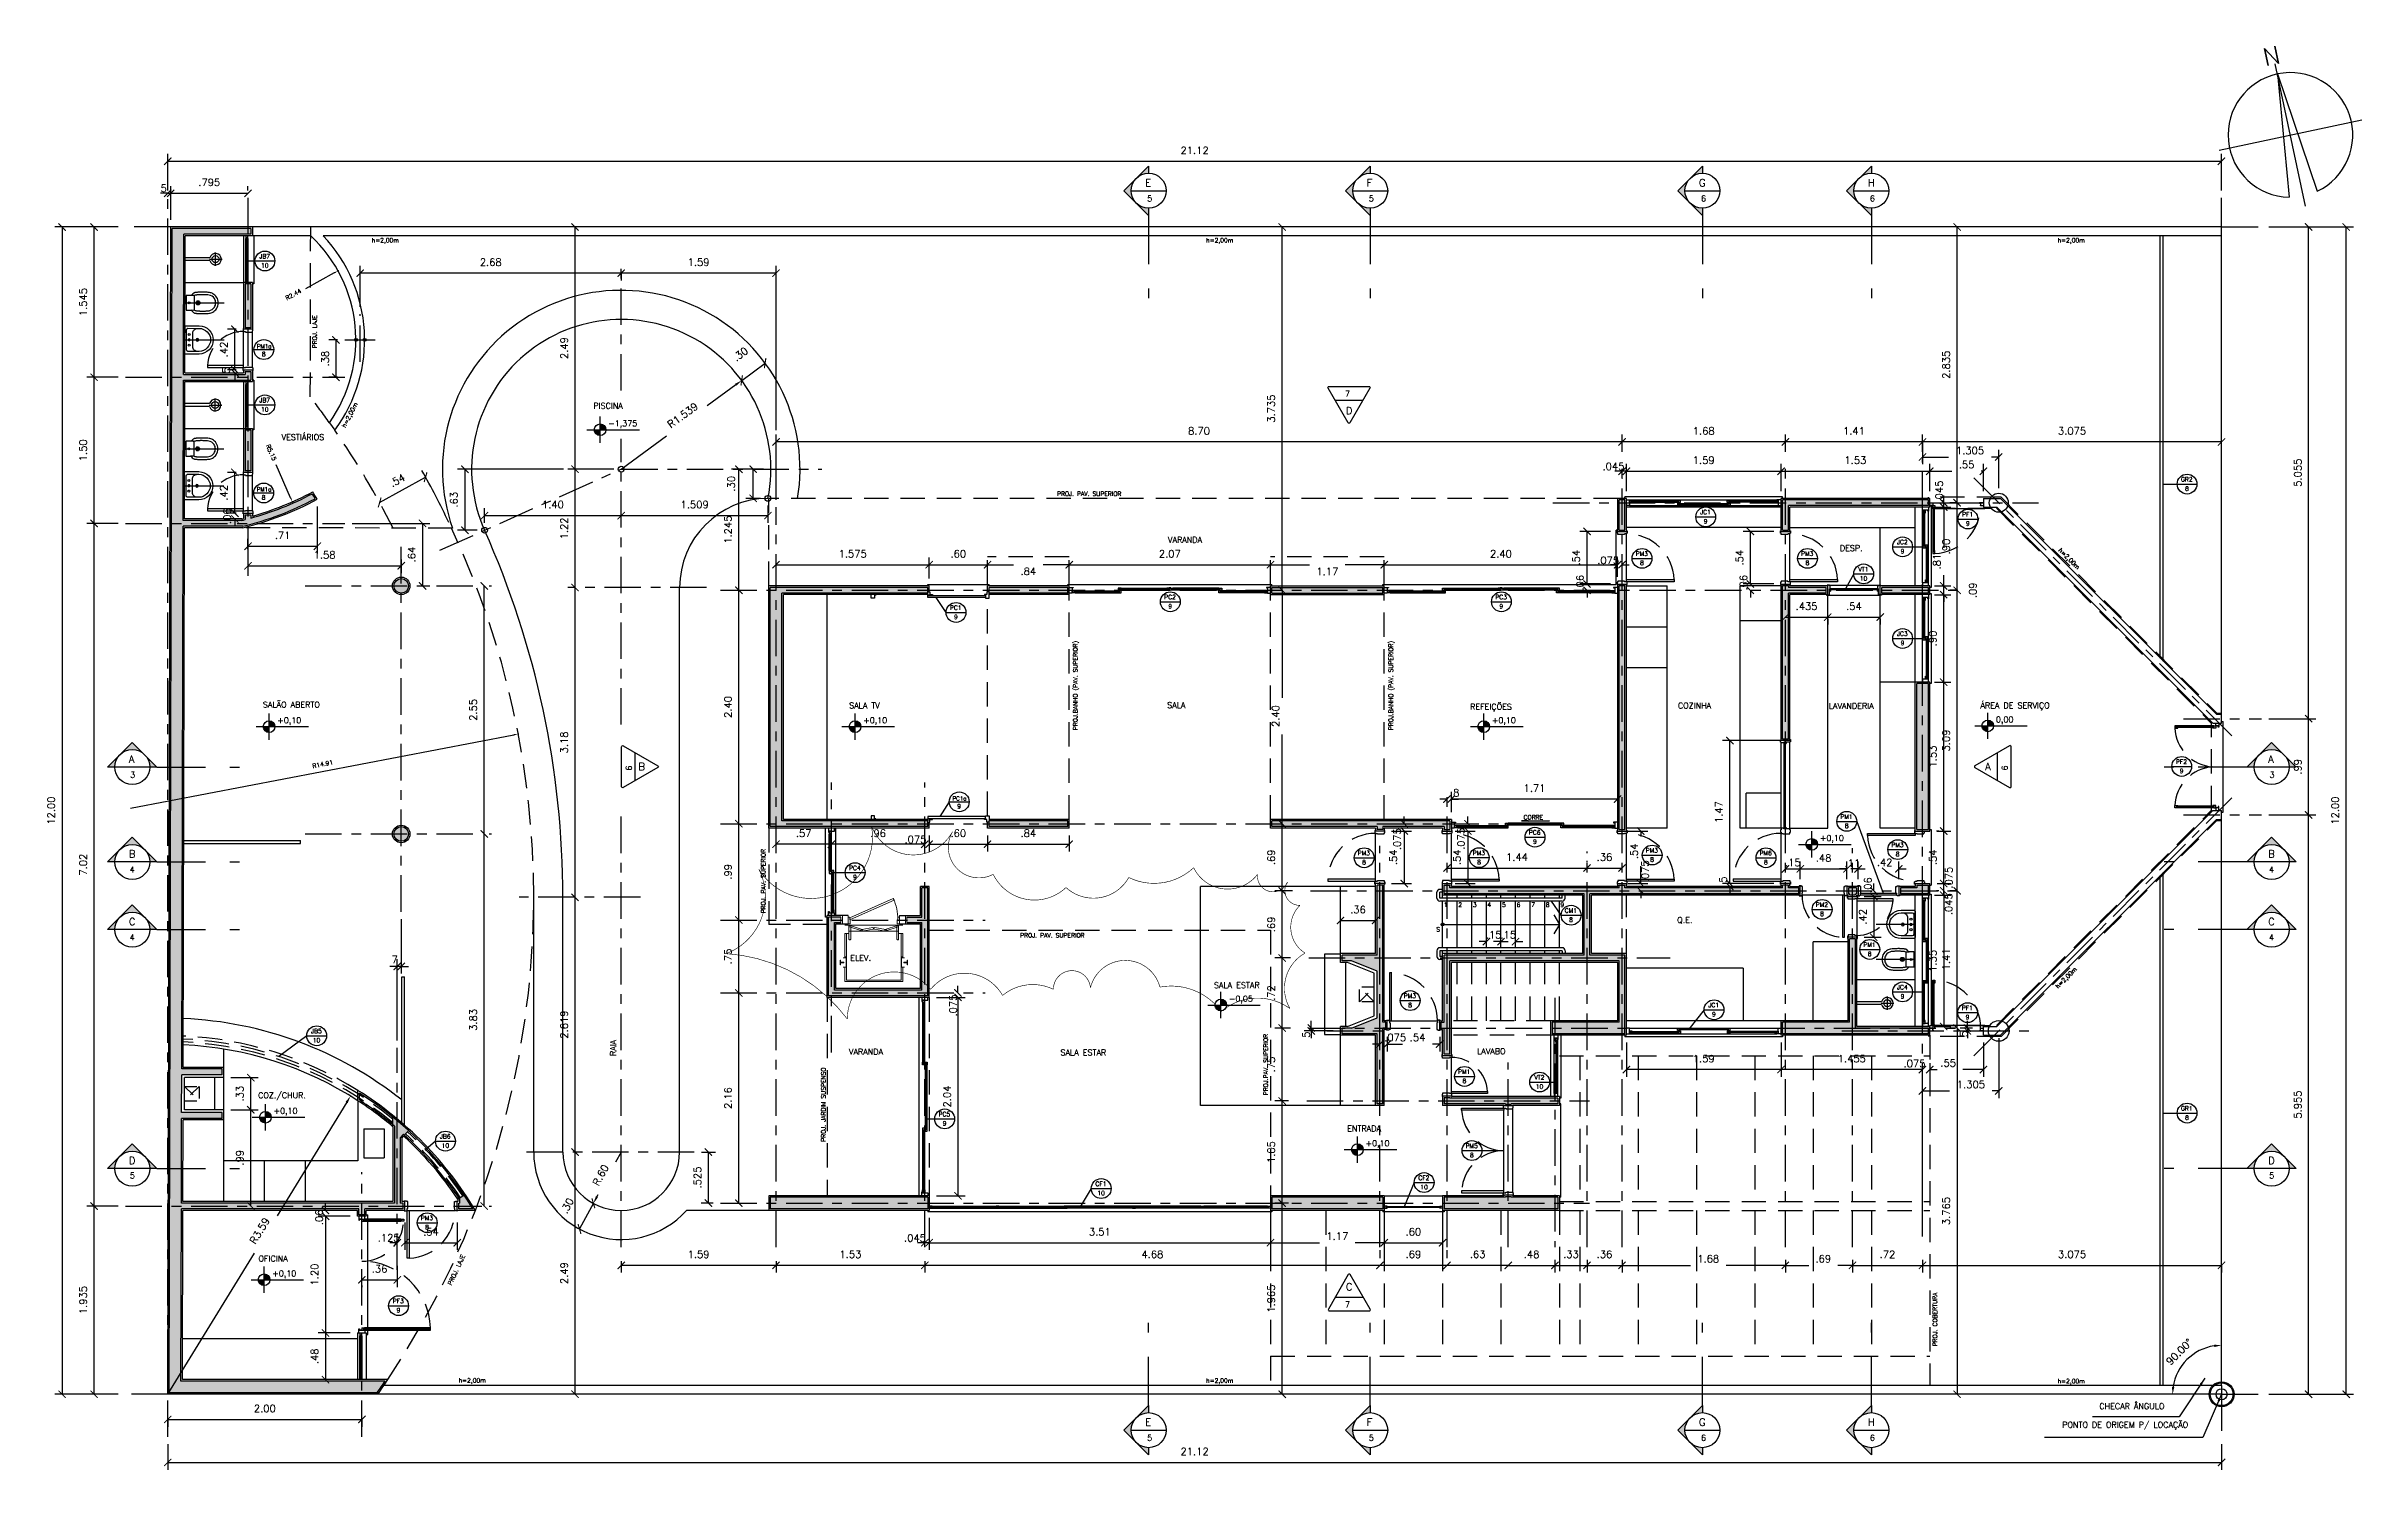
# Model space of a CAD drawing. Header units: millimetres. Extents: x 128 to 761, y 122 to 191.
# Drawn here: x 127.76 to 151.57, y 124.14 to 138.77 of the extents above; entities that cross this region are included whole.
import ezdxf
from ezdxf.enums import TextEntityAlignment as Align

# ---------------------------------------------------------------- set-up
doc = ezdxf.new("R2010")
doc.units = ezdxf.units.MM
for name, pattern in [('CENTER', [0.6, 0.375, -0.075, 0.075, -0.075]), ('DASHDOT', [1, 0.5, -0.25, 0, -0.25]), ('HIDDEN', [0.375, 0.25, -0.125])]:
    doc.linetypes.add(name, pattern=pattern)
for name, color, linetype in [('ALV', 5, 'Continuous'), ('CAIX', 2, 'Continuous'), ('CAIXN', 7, 'Continuous'), ('COTAS', 1, 'Continuous'), ('EIXOS', 141, 'CENTER'), ('ELEV', 7, 'Continuous'), ('LAREIRA', 7, 'Continuous'), ('LPROJ', 7, 'HIDDEN'), ('LVISTA02', 1, 'Continuous'), ('NOTAS', 2, 'Continuous'), ('PEÇAS', 7, 'Continuous'), ('PEÇAS50', 8, 'Continuous'), ('REVEST', 2, 'Continuous'), ('SOLID', 8, 'Continuous'), ('TEXT', 3, 'Continuous')]:
    doc.layers.add(name, color=color, linetype=linetype)
doc.styles.add('100-50', font='romans.shx', dxfattribs={"height": 0.125})
doc.styles.add('60-50', font='romans.shx', dxfattribs={"height": 0.075})
doc.styles.add('80-50', font='romans.shx', dxfattribs={"height": 0.1})
doc.styles.add('ROMANS', font='ROMANS.shx', dxfattribs={"height": 0.15})
doc.dimstyles.new('50', dxfattribs={"dimtxt": 0.1, "dimasz": 2.5, "dimexe": 1.25, "dimexo": 0.625, "dimgap": 0.075, "dimtad": 1, "dimzin": 0, "dimdsep": 46, "dimtxsty": '60-50', "dimcen": 2.5, "dimclrt": 3, "dimadec": 0, "dimazin": 0, "dimtfac": 1, "dimtmove": 0, "dimatfit": 3, "dimfxl": 1, "dimarcsym": 0})

msp = doc.modelspace()

# ---------------------------------------------------------------- texts
at = {"layer": 'CAIXN', "color": 2, "ltscale": 0.5, "attachment_point": 5, "style": '60-50'}
for s, insert, char_height in [('JB7', (130.0043, 136.6108), 0.045), ('10', (130.0059, 136.5162), 0.045), ('PM1a', (130.0002, 135.6853), 0.042), ('8', (129.9947, 135.6059), 0.045), ('JB7', (130.0043, 135.1315), 0.045), ('10', (130.0059, 135.0369), 0.045), ('GR2', (149.7709, 134.3174), 0.045), ('PM1a', (129.9983, 134.2146), 0.042), ('8', (129.9935, 134.1315), 0.045), ('8', (149.7726, 134.2227), 0.045), ('JC1', (144.8213, 133.9804), 0.045), ('9', (144.8229, 133.8858), 0.045), ('PF1', (147.5175, 133.9578), 0.045), ('9', (147.5191, 133.8632), 0.045), ('JC2', (146.8457, 133.6725), 0.045), ('9', (146.8473, 133.5779), 0.045), ('PM3', (144.1661, 133.5535), 0.045), ('8', (144.1678, 133.4589), 0.045), ('PM3', (145.8677, 133.5535), 0.045), ('8', (145.8693, 133.4589), 0.045), ('VT1', (146.4452, 133.3938), 0.045), ('PC2', (139.3149, 133.1072), 0.045), ('PC3', (142.7198, 133.1072), 0.045), ('10', (146.4469, 133.2992), 0.045), ('PC1', (137.1113, 132.9975), 0.045), ('9', (137.1129, 132.9029), 0.045), ('9', (139.3165, 133.0126), 0.045), ('9', (142.7215, 133.0126), 0.045), ('JC3', (146.8457, 132.7301), 0.045), ('9', (146.8473, 132.6355), 0.045), ('PF2', (149.7164, 131.4147), 0.045), ('9', (149.7181, 131.3201), 0.045), ('PC1a', (137.1498, 131.0365), 0.042), ('9', (137.1458, 130.9563), 0.045), ('PM1', (146.2718, 130.8498), 0.045), ('8', (146.2735, 130.7552), 0.045), ('PM3', (141.3084, 130.4759), 0.045), ('PM3', (142.4911, 130.477), 0.045), ('PC6', (143.0653, 130.6875), 0.045), ('9', (143.0669, 130.5929), 0.045), ('PM3', (144.2703, 130.5034), 0.045), ('PM6', (145.4406, 130.4759), 0.045), ('PM3', (146.7958, 130.5598), 0.045), ('8', (146.7975, 130.4652), 0.045), ('PC4', (136.0736, 130.3228), 0.045), ('9', (136.0753, 130.2282), 0.045), ('8', (141.3101, 130.3813), 0.045), ('8', (142.4928, 130.3824), 0.045), ('8', (144.2719, 130.4088), 0.045), ('8', (145.4423, 130.3813), 0.045), ('CM1', (143.4368, 129.8852), 0.045), ('8', (143.4384, 129.7906), 0.045), ('PM2', (146.0181, 129.945), 0.045), ('8', (146.0198, 129.8503), 0.045), ('PM1', (146.508, 129.5334), 0.045), ('8', (146.5097, 129.4388), 0.045), ('JC4', (146.8457, 129.0967), 0.045), ('PM3', (141.7816, 129.0077), 0.045), ('8', (141.7833, 128.9131), 0.045), ('JC1', (144.9065, 128.913), 0.045), ('9', (144.9082, 128.8184), 0.045), ('9', (146.8473, 129.0021), 0.045), ('PF1', (147.5145, 128.8839), 0.045), ('JB5', (130.5365, 128.6457), 0.045), ('9', (147.5161, 128.7892), 0.045), ('10', (130.5381, 128.5511), 0.045), ('PM1', (142.3402, 128.2279), 0.045), ('8', (142.3419, 128.1333), 0.045), ('VT2', (143.1132, 128.1697), 0.045), ('10', (143.1148, 128.0751), 0.045), ('GR1', (149.7709, 127.8509), 0.045), ('PC5', (136.9946, 127.7912), 0.045), ('9', (136.9963, 127.6966), 0.045), ('8', (149.7726, 127.7563), 0.045), ('JB6', (131.8609, 127.5625), 0.045), ('10', (131.8625, 127.4679), 0.045), ('PM5', (142.4171, 127.4656), 0.045), ('8', (142.4188, 127.371), 0.045), ('CF2', (141.9251, 127.1366), 0.045), ('CF1', (138.6044, 127.0751), 0.045), ('10', (138.6061, 126.9805), 0.045), ('10', (141.9267, 127.042), 0.045), ('PM3', (131.6733, 126.7238), 0.045), ('8', (131.675, 126.6292), 0.045), ('PF3', (131.3785, 125.8707), 0.045), ('9', (131.3802, 125.7761), 0.045)]:
    msp.add_mtext(s, dxfattribs=dict(at, insert=insert, char_height=char_height))
at = {"layer": 'COTAS', "color": 3, "linetype": 'ByBlock', "char_height": 0.045, "attachment_point": 5, "style": '60-50'}
for s, insert, rotation in [('R2.44', (130.2998, 136.2184), 28.9597), ('R5.15', (130.0721, 134.5936), 293.90021)]:
    msp.add_mtext(s, dxfattribs=dict(at, insert=insert, rotation=rotation))
at = {"layer": 'COTAS', "color": 3, "insert": (130.6013, 131.3907), "char_height": 0.045, "attachment_point": 5, "rotation": 10.81734, "style": '60-50'}
msp.add_mtext('R14.91', dxfattribs=at)
at = {"layer": 'COTAS', "color": 3, "char_height": 0.06, "attachment_point": 6, "style": '80-50'}
for s, insert in [('CHECAR ÂNGULO', (149.541, 124.7888)), ('PONTO DE ORIGEM P/ LOCAÇÃO', (149.7859, 124.588))]:
    msp.add_mtext(s, dxfattribs=dict(at, insert=insert))
at = {"layer": 'NOTAS', "color": 5, "style": 'ROMANS'}
msp.add_text('N', height=0.18, rotation=12.01087, dxfattribs=at).set_placement((150.5774, 138.5643))
at = {"layer": 'NOTAS', "color": 5, "ltscale": 0.5, "style": '100-50'}
for s, p in [('E', (139.0593, 137.3291)), ('F', (141.3378, 137.3291)), ('G', (144.7551, 137.3291)), ('H', (146.492, 137.3291)), ('D', (141.1233, 134.9861)), ('A', (128.6074, 131.404)), ('A', (150.6075, 131.404)), ('B', (133.8477, 131.3269)), ('A', (147.6966, 131.3269)), ('B', (128.6074, 130.4293)), ('B', (150.6075, 130.4293)), ('C', (128.6074, 129.7331)), ('C', (150.6075, 129.7331)), ('D', (128.6074, 127.2762)), ('D', (150.6075, 127.2762)), ('C', (141.1233, 125.979)), ('E', (139.0593, 124.5875)), ('F', (141.3378, 124.5875)), ('G', (144.7551, 124.5875)), ('H', (146.492, 124.5875))]:
    msp.add_text(s, height=0.075, dxfattribs=at).set_placement(p)
at = {"layer": 'NOTAS', "color": 2, "ltscale": 0.5, "style": '100-50'}
for s, p in [('5', (139.1059, 137.1756)), ('5', (141.3844, 137.1756)), ('6', (144.8012, 137.1756)), ('6', (146.5381, 137.1756)), ('3', (128.6474, 131.2498)), ('3', (150.6476, 131.2498)), ('4', (128.6419, 130.2751)), ('4', (150.6421, 130.2751)), ('4', (128.6419, 129.5789)), ('4', (150.6421, 129.5789)), ('5', (128.6446, 127.1307)), ('5', (150.6447, 127.1307)), ('5', (139.1059, 124.434)), ('5', (141.3844, 124.434)), ('6', (144.8012, 124.434)), ('6', (146.5381, 124.434))]:
    msp.add_text(s, height=0.06, dxfattribs=at).set_placement(p, align=Align.CENTER)
at = {"layer": 'NOTAS', "color": 1, "style": '60-50'}
for s, p in [('h=2,00m', (131.1054, 136.7531)), ('h=2,00m', (139.6865, 136.7531)), ('h=2,00m', (148.4428, 136.7531)), ('PROJ. PAV. SUPERIOR', (138.1531, 134.1465)), ('1', (142.129, 129.9214)), ('2', (142.279, 129.9214)), ('3', (142.429, 129.9214)), ('4', (142.579, 129.9214)), ('5', (142.729, 129.9214)), ('6', (142.879, 129.9214)), ('7', (143.029, 129.9214)), ('8', (143.179, 129.9214)), ('9', (143.329, 129.9214)), ('PROJ. PAV. SUPERIOR', (137.774, 129.6073)), ('S', (142.0527, 129.6682)), ('h=2,00m', (131.9992, 125.0322)), ('h=2,00m', (139.6865, 125.0303)), ('h=2,00m', (148.4428, 125.0246))]:
    msp.add_text(s, height=0.045, dxfattribs=at).set_placement(p)
for s, rotation, p in [('PROJ. LAJE', 90, (130.5401, 135.6657)), ('h=2,00m', 62.8809, (130.8355, 134.8449)), ('h=2,00m', 315, (148.447, 133.5853)), ('PROJ.BANHO (PAV. SUPERIOR)', 90, (138.3637, 131.7392)), ('PROJ.BANHO (PAV. SUPERIOR)', 90, (141.608, 131.7392)), ('PROJ. PAV. SUPERIOR', 90, (135.154, 129.8556)), ('h=2,00m', 45, (148.447, 129.0795)), ('PROJ.PAV. SUPERIOR', 90, (140.3211, 127.9854)), ('PROJ. JARDIM SUSPENSO', 90, (135.7735, 127.5076)), ('PROJ. LAJE', 65.22786, (131.9251, 126.0277)), ('PROJ. COBERTURA', 90, (147.2036, 125.4041))]:
    msp.add_text(s, height=0.045, rotation=rotation, dxfattribs=at).set_placement(p)
at = {"layer": 'NOTAS', "color": 2, "ltscale": 0.5, "style": '100-50'}
for p in [(141.1135, 135.169), (141.1139, 125.8046)]:
    msp.add_text('7', height=0.06, dxfattribs=at).set_placement(p)
at = {"layer": 'NOTAS', "color": 3, "style": '80-50'}
for s, p in [('-1,375', (133.5377, 134.8628)), ('+0,10', (130.1338, 131.8109)), ('+0,10', (136.1594, 131.8109)), ('+0,10', (142.6245, 131.8109)), ('0,00', (147.8084, 131.8189)), ('+0,10', (145.9979, 130.6001)), ('-0,05', (139.9204, 128.9488)), ('+0,10', (130.0959, 127.7948)), ('+0,10', (141.3257, 127.462)), ('+0,10', (130.0824, 126.1241))]:
    msp.add_text(s, height=0.06, dxfattribs=at).set_placement(p)
at = {"layer": 'NOTAS', "color": 2, "ltscale": 0.5, "style": '100-50'}
for p in [(133.7798, 131.3227), (147.9284, 131.3237)]:
    msp.add_text('6', height=0.06, rotation=90, dxfattribs=at).set_placement(p)
at = {"layer": 'NOTAS', "style": '60-50'}
msp.add_text('CORRE', height=0.045, dxfattribs=at).set_placement((142.9506, 130.8213))
at = {"layer": 'TEXT', "style": '80-50'}
for s, p in [('PISCINA', (133.3847, 135.0439)), ('VESTIÁRIOS', (130.1787, 134.7214)), ('VARANDA', (139.2946, 133.6664)), ('DESP.', (146.2034, 133.5804)), ('SALÃO ABERTO', (129.9859, 131.9714)), ('SALA TV', (136.0151, 131.9629)), ('SALA', (139.2856, 131.9668)), ('REFEIÇÕES', (142.4007, 131.9502)), ('COZINHA', (144.5379, 131.9614)), ('LAVANDERIA', (146.0883, 131.958)), ('ÁREA DE SERVIÇO', (147.6487, 131.9632)), ('Q.E.', (144.531, 129.757)), ('ELEV.', (136.027, 129.3673)), ('SALA ESTAR', (139.7669, 129.0882)), ('VARANDA', (136.0132, 128.403)), ('SALA ESTAR', (138.1877, 128.3946)), ('LAVABO', (142.4721, 128.408)), ('COZ./CHUR.', (129.9368, 127.9551)), ('ENTRADA', (141.1369, 127.6142)), ('OFICINA', (129.9408, 126.2765))]:
    msp.add_text(s, height=0.06, dxfattribs=at).set_placement(p)
msp.add_text('RAIA', height=0.06, rotation=90, dxfattribs=at).set_placement((133.6176, 128.3891))

# ---------------------------------------------------------------- blocks, each defined once
blk = doc.blocks.new('*D2')
at = {"layer": 'COTAS', "color": 0, "lineweight": -2}
blk.add_arc((150.128, 124.912), 0.503, 98.5467, 171.4533, dxfattribs=at)
at = {"layer": 'COTAS', "color": 0}
for points in [[(150.053, 125.422), (150.055, 125.397), (150.128, 125.415)], [(149.643, 124.986), (149.618, 124.988), (149.625, 124.912)]]:
    blk.add_solid(points, dxfattribs=at)
at = {"layer": 'DEFPOINTS', "color": 0}
for p in [(150.128, 130.822), (149.877, 125.348), (131.169, 124.912), (150.128, 125.002), (150.128, 124.912)]:
    blk.add_point(p, dxfattribs=at)
at = {"layer": 'COTAS', "color": 3, "insert": (149.693, 125.348), "char_height": 0.075, "attachment_point": 5, "rotation": 45, "style": '60-50'}
blk.add_mtext('90.00°', dxfattribs=at)
blk = doc.blocks.new('_ARCHTICK')
at = {"color": 0, "linetype": 'ByBlock', "const_width": 0.15}
blk.add_lwpolyline([(-0.5, -0.5), (0.5, 0.5)], dxfattribs=at)
blk = doc.blocks.new('*D3')
at = {"layer": 'COTAS', "color": 0, "lineweight": -2}
for p, q in [((142.163, 126.392), (142.163, 126.312)), ((142.793, 126.237), (142.163, 126.237))]:
    blk.add_line(p, q, dxfattribs=at)
at = {"layer": 'DEFPOINTS', "color": 0}
for p in [(142.793, 126.519), (142.163, 126.237), (142.163, 126.142)]:
    blk.add_point(p, dxfattribs=at)
at = {"layer": 'COTAS', "color": 0, "lineweight": -2, "xscale": 0.075, "yscale": 0.075, "zscale": 0.075, "rotation": 180}
blk.add_blockref('_ARCHTICK', (142.163, 126.237), dxfattribs=at)
at = {"layer": 'COTAS', "color": 0, "lineweight": -2, "xscale": 0.075, "yscale": 0.075, "zscale": 0.075}
blk.add_blockref('_ARCHTICK', (142.793, 126.237), dxfattribs=at)
at = {"layer": 'COTAS', "color": 3, "insert": (142.478, 126.35), "char_height": 0.075, "attachment_point": 5, "style": '60-50'}
blk.add_mtext('.63', dxfattribs=at)
blk = doc.blocks.new('*D4')
at = {"layer": 'COTAS', "color": 0, "lineweight": -2}
for p, q in [((141.473, 126.392), (141.473, 126.312)), ((142.163, 126.237), (141.473, 126.237))]:
    blk.add_line(p, q, dxfattribs=at)
at = {"layer": 'DEFPOINTS', "color": 0}
for p in [(141.473, 126.237), (141.473, 126.142), (142.163, 126.142)]:
    blk.add_point(p, dxfattribs=at)
at = {"layer": 'COTAS', "color": 0, "lineweight": -2, "xscale": 0.075, "yscale": 0.075, "zscale": 0.075, "rotation": 180}
blk.add_blockref('_ARCHTICK', (141.473, 126.237), dxfattribs=at)
at = {"layer": 'COTAS', "color": 0, "lineweight": -2, "xscale": 0.075, "yscale": 0.075, "zscale": 0.075}
blk.add_blockref('_ARCHTICK', (142.163, 126.237), dxfattribs=at)
at = {"layer": 'COTAS', "color": 3, "insert": (141.818, 126.35), "char_height": 0.075, "attachment_point": 5, "style": '60-50'}
blk.add_mtext('.69', dxfattribs=at)
blk = doc.blocks.new('*D5')
at = {"layer": 'COTAS', "color": 0, "lineweight": -2}
for p, q in [((136.793, 126.279), (136.793, 126.162)), ((141.473, 126.237), (136.793, 126.237))]:
    blk.add_line(p, q, dxfattribs=at)
at = {"layer": 'DEFPOINTS', "color": 0}
for p in [(136.793, 126.529), (136.793, 126.237), (141.473, 126.142)]:
    blk.add_point(p, dxfattribs=at)
at = {"layer": 'COTAS', "color": 0, "lineweight": -2, "xscale": 0.075, "yscale": 0.075, "zscale": 0.075, "rotation": 180}
blk.add_blockref('_ARCHTICK', (136.793, 126.237), dxfattribs=at)
at = {"layer": 'COTAS', "color": 0, "lineweight": -2, "xscale": 0.075, "yscale": 0.075, "zscale": 0.075}
blk.add_blockref('_ARCHTICK', (141.473, 126.237), dxfattribs=at)
at = {"layer": 'COTAS', "color": 3, "insert": (139.133, 126.35), "char_height": 0.075, "attachment_point": 5, "style": '60-50'}
blk.add_mtext('4.68', dxfattribs=at)
blk = doc.blocks.new('*D6')
at = {"layer": 'COTAS', "color": 0, "lineweight": -2}
for p, q in [((135.263, 126.279), (135.263, 126.162)), ((136.793, 126.237), (135.263, 126.237))]:
    blk.add_line(p, q, dxfattribs=at)
at = {"layer": 'DEFPOINTS', "color": 0}
for p in [(135.263, 126.529), (136.793, 126.529), (135.263, 126.237)]:
    blk.add_point(p, dxfattribs=at)
at = {"layer": 'COTAS', "color": 0, "lineweight": -2, "xscale": 0.075, "yscale": 0.075, "zscale": 0.075, "rotation": 180}
blk.add_blockref('_ARCHTICK', (135.263, 126.237), dxfattribs=at)
at = {"layer": 'COTAS', "color": 0, "lineweight": -2, "xscale": 0.075, "yscale": 0.075, "zscale": 0.075}
blk.add_blockref('_ARCHTICK', (136.793, 126.237), dxfattribs=at)
at = {"layer": 'COTAS', "color": 3, "insert": (136.028, 126.35), "char_height": 0.075, "attachment_point": 5, "style": '60-50'}
blk.add_mtext('1.53', dxfattribs=at)
blk = doc.blocks.new('*D7')
at = {"layer": 'COTAS', "color": 0, "lineweight": -2}
for p, q in [((133.671, 126.279), (133.671, 126.162)), ((135.263, 126.237), (133.671, 126.237))]:
    blk.add_line(p, q, dxfattribs=at)
at = {"layer": 'DEFPOINTS', "color": 0}
for p in [(133.671, 126.529), (135.263, 126.529), (133.671, 126.237)]:
    blk.add_point(p, dxfattribs=at)
at = {"layer": 'COTAS', "color": 0, "lineweight": -2, "xscale": 0.075, "yscale": 0.075, "zscale": 0.075, "rotation": 180}
blk.add_blockref('_ARCHTICK', (133.671, 126.237), dxfattribs=at)
at = {"layer": 'COTAS', "color": 0, "lineweight": -2, "xscale": 0.075, "yscale": 0.075, "zscale": 0.075}
blk.add_blockref('_ARCHTICK', (135.263, 126.237), dxfattribs=at)
at = {"layer": 'COTAS', "color": 3, "insert": (134.467, 126.35), "char_height": 0.075, "attachment_point": 5, "style": '60-50'}
blk.add_mtext('1.59', dxfattribs=at)
blk = doc.blocks.new('*D8')
at = {"layer": 'COTAS', "color": 0, "lineweight": -2}
for p, q in [((129.008, 124.662), (129.008, 124.578)), ((129.008, 124.653), (131.004, 124.653)), ((131.004, 124.662), (131.004, 124.578))]:
    blk.add_line(p, q, dxfattribs=at)
at = {"layer": 'DEFPOINTS', "color": 0}
for p in [(129.008, 124.912), (131.004, 124.912), (131.004, 124.653)]:
    blk.add_point(p, dxfattribs=at)
at = {"layer": 'COTAS', "color": 0, "lineweight": -2, "xscale": 0.075, "yscale": 0.075, "zscale": 0.075, "rotation": 180}
blk.add_blockref('_ARCHTICK', (129.008, 124.653), dxfattribs=at)
at = {"layer": 'COTAS', "color": 0, "lineweight": -2, "xscale": 0.075, "yscale": 0.075, "zscale": 0.075}
blk.add_blockref('_ARCHTICK', (131.004, 124.653), dxfattribs=at)
at = {"layer": 'COTAS', "color": 3, "insert": (130.006, 124.766), "char_height": 0.075, "attachment_point": 5, "style": '60-50'}
blk.add_mtext('2.00', dxfattribs=at)
blk = doc.blocks.new('*D9')
at = {"layer": 'COTAS', "color": 0, "lineweight": -2}
for p, q in [((131.368, 126.232), (131.368, 126.013)), ((131.004, 126.088), (131.368, 126.088)), ((131.004, 126.03), (131.004, 126.013))]:
    blk.add_line(p, q, dxfattribs=at)
at = {"layer": 'DEFPOINTS', "color": 0}
for p in [(131.368, 126.482), (131.004, 126.28), (131.368, 126.088)]:
    blk.add_point(p, dxfattribs=at)
at = {"layer": 'COTAS', "color": 0, "lineweight": -2, "xscale": 0.075, "yscale": 0.075, "zscale": 0.075, "rotation": 180}
blk.add_blockref('_ARCHTICK', (131.004, 126.088), dxfattribs=at)
at = {"layer": 'COTAS', "color": 0, "lineweight": -2, "xscale": 0.075, "yscale": 0.075, "zscale": 0.075}
blk.add_blockref('_ARCHTICK', (131.368, 126.088), dxfattribs=at)
at = {"layer": 'COTAS', "color": 3, "insert": (131.186, 126.2), "char_height": 0.075, "attachment_point": 5, "style": '60-50'}
blk.add_mtext('.36', dxfattribs=at)
blk = doc.blocks.new('*D10')
at = {"layer": 'COTAS', "color": 0, "lineweight": -2}
for p, q in [((129.008, 124.399), (129.008, 124.136)), ((150.128, 124.399), (150.128, 124.136)), ((129.008, 124.211), (150.128, 124.211))]:
    blk.add_line(p, q, dxfattribs=at)
at = {"layer": 'DEFPOINTS', "color": 0}
for p in [(129.008, 124.474), (150.128, 124.474), (150.128, 124.211)]:
    blk.add_point(p, dxfattribs=at)
at = {"layer": 'COTAS', "color": 0, "lineweight": -2, "xscale": 0.075, "yscale": 0.075, "zscale": 0.075, "rotation": 180}
blk.add_blockref('_ARCHTICK', (129.008, 124.211), dxfattribs=at)
at = {"layer": 'COTAS', "color": 0, "lineweight": -2, "xscale": 0.075, "yscale": 0.075, "zscale": 0.075}
blk.add_blockref('_ARCHTICK', (150.128, 124.211), dxfattribs=at)
at = {"layer": 'COTAS', "color": 3, "insert": (139.568, 124.324), "char_height": 0.075, "attachment_point": 5, "style": '60-50'}
blk.add_mtext('21.12', dxfattribs=at)
blk = doc.blocks.new('*D11')
at = {"layer": 'COTAS', "color": 0, "lineweight": -2}
for p, q in [((147.053, 134.6), (147.053, 134.777)), ((150.128, 134.6), (150.128, 134.777)), ((150.128, 134.702), (147.053, 134.702))]:
    blk.add_line(p, q, dxfattribs=at)
at = {"layer": 'DEFPOINTS', "color": 0}
for p in [(147.053, 134.702), (147.053, 134.525), (150.128, 134.525)]:
    blk.add_point(p, dxfattribs=at)
at = {"layer": 'COTAS', "color": 0, "lineweight": -2, "xscale": 0.075, "yscale": 0.075, "zscale": 0.075, "rotation": 180}
blk.add_blockref('_ARCHTICK', (147.053, 134.702), dxfattribs=at)
at = {"layer": 'COTAS', "color": 0, "lineweight": -2, "xscale": 0.075, "yscale": 0.075, "zscale": 0.075}
blk.add_blockref('_ARCHTICK', (150.128, 134.702), dxfattribs=at)
at = {"layer": 'COTAS', "color": 3, "insert": (148.591, 134.815), "char_height": 0.075, "attachment_point": 5, "style": '60-50'}
blk.add_mtext('3.075', dxfattribs=at)
blk = doc.blocks.new('*D12')
at = {"layer": 'COTAS', "color": 0, "lineweight": -2}
for p, q in [((145.643, 134.6), (145.643, 134.777)), ((147.053, 134.702), (145.643, 134.702))]:
    blk.add_line(p, q, dxfattribs=at)
at = {"layer": 'DEFPOINTS', "color": 0}
for p in [(145.643, 134.702), (145.643, 134.525), (147.053, 134.525)]:
    blk.add_point(p, dxfattribs=at)
at = {"layer": 'COTAS', "color": 0, "lineweight": -2, "xscale": 0.075, "yscale": 0.075, "zscale": 0.075, "rotation": 180}
blk.add_blockref('_ARCHTICK', (145.643, 134.702), dxfattribs=at)
at = {"layer": 'COTAS', "color": 0, "lineweight": -2, "xscale": 0.075, "yscale": 0.075, "zscale": 0.075}
blk.add_blockref('_ARCHTICK', (147.053, 134.702), dxfattribs=at)
at = {"layer": 'COTAS', "color": 3, "insert": (146.348, 134.815), "char_height": 0.075, "attachment_point": 5, "style": '60-50'}
blk.add_mtext('1.41', dxfattribs=at)
blk = doc.blocks.new('*D13')
at = {"layer": 'COTAS', "color": 0, "lineweight": -2}
for p, q in [((143.963, 134.6), (143.963, 134.777)), ((145.643, 134.702), (143.963, 134.702))]:
    blk.add_line(p, q, dxfattribs=at)
at = {"layer": 'DEFPOINTS', "color": 0}
for p in [(143.963, 134.702), (143.963, 134.525), (145.643, 134.525)]:
    blk.add_point(p, dxfattribs=at)
at = {"layer": 'COTAS', "color": 0, "lineweight": -2, "xscale": 0.075, "yscale": 0.075, "zscale": 0.075, "rotation": 180}
blk.add_blockref('_ARCHTICK', (143.963, 134.702), dxfattribs=at)
at = {"layer": 'COTAS', "color": 0, "lineweight": -2, "xscale": 0.075, "yscale": 0.075, "zscale": 0.075}
blk.add_blockref('_ARCHTICK', (145.643, 134.702), dxfattribs=at)
at = {"layer": 'COTAS', "color": 3, "insert": (144.803, 134.815), "char_height": 0.075, "attachment_point": 5, "style": '60-50'}
blk.add_mtext('1.68', dxfattribs=at)
blk = doc.blocks.new('*D14')
at = {"layer": 'COTAS', "color": 0, "lineweight": -2}
for p, q in [((135.263, 134.108), (135.263, 134.777)), ((143.963, 134.702), (135.263, 134.702))]:
    blk.add_line(p, q, dxfattribs=at)
at = {"layer": 'DEFPOINTS', "color": 0}
for p in [(135.263, 134.702), (143.963, 134.525), (135.263, 134.033)]:
    blk.add_point(p, dxfattribs=at)
at = {"layer": 'COTAS', "color": 0, "lineweight": -2, "xscale": 0.075, "yscale": 0.075, "zscale": 0.075, "rotation": 180}
blk.add_blockref('_ARCHTICK', (135.263, 134.702), dxfattribs=at)
at = {"layer": 'COTAS', "color": 0, "lineweight": -2, "xscale": 0.075, "yscale": 0.075, "zscale": 0.075}
blk.add_blockref('_ARCHTICK', (143.963, 134.702), dxfattribs=at)
at = {"layer": 'COTAS', "color": 3, "insert": (139.613, 134.815), "char_height": 0.075, "attachment_point": 5, "style": '60-50'}
blk.add_mtext('8.70', dxfattribs=at)
blk = doc.blocks.new('*D15')
at = {"layer": 'COTAS', "color": 0, "lineweight": -2}
for p, q in [((133.671, 136.445), (133.671, 136.362)), ((135.263, 136.437), (133.671, 136.437)), ((135.263, 134.822), (135.263, 136.512))]:
    blk.add_line(p, q, dxfattribs=at)
at = {"layer": 'DEFPOINTS', "color": 0}
for p in [(133.671, 136.52), (133.671, 136.437), (135.263, 134.747)]:
    blk.add_point(p, dxfattribs=at)
at = {"layer": 'COTAS', "color": 0, "lineweight": -2, "xscale": 0.075, "yscale": 0.075, "zscale": 0.075, "rotation": 180}
blk.add_blockref('_ARCHTICK', (133.671, 136.437), dxfattribs=at)
at = {"layer": 'COTAS', "color": 0, "lineweight": -2, "xscale": 0.075, "yscale": 0.075, "zscale": 0.075}
blk.add_blockref('_ARCHTICK', (135.263, 136.437), dxfattribs=at)
at = {"layer": 'COTAS', "color": 3, "insert": (134.467, 136.55), "char_height": 0.075, "attachment_point": 5, "style": '60-50'}
blk.add_mtext('1.59', dxfattribs=at)
blk = doc.blocks.new('*D16')
at = {"layer": 'COTAS', "color": 0, "lineweight": -2}
for p, q in [((131.409, 129.797), (131.409, 129.236)), ((131.368, 129.311), (131.293, 129.311)), ((131.368, 128.548), (131.368, 129.386)), ((131.409, 129.311), (131.368, 129.311)), ((131.409, 129.311), (131.484, 129.311))]:
    blk.add_line(p, q, dxfattribs=at)
at = {"layer": 'DEFPOINTS', "color": 0}
for p in [(131.409, 129.872), (131.368, 129.311), (131.368, 128.473)]:
    blk.add_point(p, dxfattribs=at)
at = {"layer": 'COTAS', "color": 0, "lineweight": -2, "xscale": 0.075, "yscale": 0.075, "zscale": 0.075}
blk.add_blockref('_ARCHTICK', (131.368, 129.311), dxfattribs=at)
at = {"layer": 'COTAS', "color": 0, "lineweight": -2, "xscale": 0.075, "yscale": 0.075, "zscale": 0.075, "rotation": 180}
blk.add_blockref('_ARCHTICK', (131.409, 129.311), dxfattribs=at)
at = {"layer": 'COTAS', "color": 3, "insert": (131.342, 129.38), "char_height": 0.075, "attachment_point": 5, "style": '60-50'}
blk.add_mtext('7', dxfattribs=at)
blk = doc.blocks.new('*D17')
at = {"layer": 'COTAS', "color": 0, "lineweight": -2}
for p, q in [((129.008, 137.258), (128.933, 137.258)), ((129.008, 137.286), (129.008, 137.333)), ((129.008, 137.258), (129.038, 137.258)), ((129.038, 136.987), (129.038, 137.333)), ((129.038, 137.258), (129.113, 137.258))]:
    blk.add_line(p, q, dxfattribs=at)
at = {"layer": 'DEFPOINTS', "color": 0}
for p in [(129.008, 137.211), (129.038, 137.258), (129.038, 136.912)]:
    blk.add_point(p, dxfattribs=at)
at = {"layer": 'COTAS', "color": 0, "lineweight": -2, "xscale": 0.075, "yscale": 0.075, "zscale": 0.075}
blk.add_blockref('_ARCHTICK', (129.008, 137.258), dxfattribs=at)
at = {"layer": 'COTAS', "color": 0, "lineweight": -2, "xscale": 0.075, "yscale": 0.075, "zscale": 0.075, "rotation": 180}
blk.add_blockref('_ARCHTICK', (129.038, 137.258), dxfattribs=at)
at = {"layer": 'COTAS', "color": 3, "insert": (128.967, 137.31), "char_height": 0.075, "attachment_point": 5, "style": '60-50'}
blk.add_mtext('5', dxfattribs=at)
blk = doc.blocks.new('*D18')
at = {"layer": 'COTAS', "color": 0, "lineweight": -2}
for p, q in [((129.038, 137.258), (129.833, 137.258)), ((129.833, 137.286), (129.833, 137.333))]:
    blk.add_line(p, q, dxfattribs=at)
at = {"layer": 'DEFPOINTS', "color": 0}
for p in [(129.833, 137.258), (129.833, 137.211), (129.038, 136.912)]:
    blk.add_point(p, dxfattribs=at)
at = {"layer": 'COTAS', "color": 0, "lineweight": -2, "xscale": 0.075, "yscale": 0.075, "zscale": 0.075, "rotation": 180}
blk.add_blockref('_ARCHTICK', (129.038, 137.258), dxfattribs=at)
at = {"layer": 'COTAS', "color": 0, "lineweight": -2, "xscale": 0.075, "yscale": 0.075, "zscale": 0.075}
blk.add_blockref('_ARCHTICK', (129.833, 137.258), dxfattribs=at)
at = {"layer": 'COTAS', "color": 3, "insert": (129.435, 137.371), "char_height": 0.075, "attachment_point": 5, "style": '60-50'}
blk.add_mtext('.795', dxfattribs=at)
blk = doc.blocks.new('*D19')
at = {"layer": 'COTAS', "color": 0, "lineweight": -2}
for p, q in [((129.833, 133.494), (129.833, 133.354)), ((129.833, 133.429), (131.409, 133.429)), ((131.409, 133.494), (131.409, 133.354))]:
    blk.add_line(p, q, dxfattribs=at)
at = {"layer": 'DEFPOINTS', "color": 0}
for p in [(129.833, 133.569), (131.409, 133.569), (131.409, 133.429)]:
    blk.add_point(p, dxfattribs=at)
at = {"layer": 'COTAS', "color": 0, "lineweight": -2, "xscale": 0.075, "yscale": 0.075, "zscale": 0.075, "rotation": 180}
blk.add_blockref('_ARCHTICK', (129.833, 133.429), dxfattribs=at)
at = {"layer": 'COTAS', "color": 0, "lineweight": -2, "xscale": 0.075, "yscale": 0.075, "zscale": 0.075}
blk.add_blockref('_ARCHTICK', (131.409, 133.429), dxfattribs=at)
at = {"layer": 'COTAS', "color": 3, "insert": (130.621, 133.541), "char_height": 0.075, "attachment_point": 5, "style": '60-50'}
blk.add_mtext('1.58', dxfattribs=at)
blk = doc.blocks.new('*D20')
at = {"layer": 'COTAS', "color": 0, "lineweight": -2}
for p, q in [((129.008, 137.286), (129.008, 137.663)), ((150.128, 137.286), (150.128, 137.663)), ((129.008, 137.588), (150.128, 137.588))]:
    blk.add_line(p, q, dxfattribs=at)
at = {"layer": 'DEFPOINTS', "color": 0}
for p in [(150.128, 137.588), (129.008, 137.211), (150.128, 137.211)]:
    blk.add_point(p, dxfattribs=at)
at = {"layer": 'COTAS', "color": 0, "lineweight": -2, "xscale": 0.075, "yscale": 0.075, "zscale": 0.075, "rotation": 180}
blk.add_blockref('_ARCHTICK', (129.008, 137.588), dxfattribs=at)
at = {"layer": 'COTAS', "color": 0, "lineweight": -2, "xscale": 0.075, "yscale": 0.075, "zscale": 0.075}
blk.add_blockref('_ARCHTICK', (150.128, 137.588), dxfattribs=at)
at = {"layer": 'COTAS', "color": 3, "insert": (139.568, 137.7), "char_height": 0.075, "attachment_point": 5, "style": '60-50'}
blk.add_mtext('21.12', dxfattribs=at)
blk = doc.blocks.new('*D21')
at = {"layer": 'COTAS', "color": 0, "lineweight": -2}
for p, q in [((150.615, 130.867), (151.099, 130.867)), ((151.024, 124.912), (151.024, 130.867)), ((150.615, 124.912), (151.099, 124.912))]:
    blk.add_line(p, q, dxfattribs=at)
at = {"layer": 'DEFPOINTS', "color": 0}
for p in [(150.54, 130.867), (151.024, 130.867), (150.54, 124.912)]:
    blk.add_point(p, dxfattribs=at)
at = {"layer": 'COTAS', "color": 0, "lineweight": -2, "xscale": 0.075, "yscale": 0.075, "zscale": 0.075}
for p, rotation in [((151.024, 130.867), 90), ((151.024, 124.912), 270)]:
    blk.add_blockref('_ARCHTICK', p, dxfattribs=dict(at, rotation=rotation))
at = {"layer": 'COTAS', "color": 3, "insert": (150.912, 127.89), "char_height": 0.075, "attachment_point": 5, "rotation": 90, "style": '60-50'}
blk.add_mtext('5.955', dxfattribs=at)
blk = doc.blocks.new('*D22')
at = {"layer": 'COTAS', "color": 0, "lineweight": -2}
for p, q in [((150.615, 131.857), (151.099, 131.857)), ((151.024, 130.867), (151.024, 131.857))]:
    blk.add_line(p, q, dxfattribs=at)
at = {"layer": 'DEFPOINTS', "color": 0}
for p in [(150.54, 131.857), (151.024, 131.857), (150.54, 130.867)]:
    blk.add_point(p, dxfattribs=at)
at = {"layer": 'COTAS', "color": 0, "lineweight": -2, "xscale": 0.075, "yscale": 0.075, "zscale": 0.075}
for p, rotation in [((151.024, 131.857), 90), ((151.024, 130.867), 270)]:
    blk.add_blockref('_ARCHTICK', p, dxfattribs=dict(at, rotation=rotation))
at = {"layer": 'COTAS', "color": 3, "insert": (150.912, 131.362), "char_height": 0.075, "attachment_point": 5, "rotation": 90, "style": '60-50'}
blk.add_mtext('.99', dxfattribs=at)
blk = doc.blocks.new('*D23')
at = {"layer": 'COTAS', "color": 0, "lineweight": -2}
for p, q in [((150.615, 136.912), (151.099, 136.912)), ((151.024, 131.857), (151.024, 136.912))]:
    blk.add_line(p, q, dxfattribs=at)
at = {"layer": 'DEFPOINTS', "color": 0}
for p in [(150.54, 136.912), (151.024, 136.912), (150.54, 131.857)]:
    blk.add_point(p, dxfattribs=at)
at = {"layer": 'COTAS', "color": 0, "lineweight": -2, "xscale": 0.075, "yscale": 0.075, "zscale": 0.075}
for p, rotation in [((151.024, 136.912), 90), ((151.024, 131.857), 270)]:
    blk.add_blockref('_ARCHTICK', p, dxfattribs=dict(at, rotation=rotation))
at = {"layer": 'COTAS', "color": 3, "insert": (150.912, 134.385), "char_height": 0.075, "attachment_point": 5, "rotation": 90, "style": '60-50'}
blk.add_mtext('5.055', dxfattribs=at)
blk = doc.blocks.new('*D24')
at = {"layer": 'COTAS', "color": 0, "lineweight": -2}
for p, q in [((150.66, 136.912), (151.485, 136.912)), ((151.41, 124.912), (151.41, 136.912)), ((150.615, 124.912), (151.485, 124.912))]:
    blk.add_line(p, q, dxfattribs=at)
at = {"layer": 'DEFPOINTS', "color": 0}
for p in [(150.585, 136.912), (151.41, 136.912), (150.54, 124.912)]:
    blk.add_point(p, dxfattribs=at)
at = {"layer": 'COTAS', "color": 0, "lineweight": -2, "xscale": 0.075, "yscale": 0.075, "zscale": 0.075}
for p, rotation in [((151.41, 136.912), 90), ((151.41, 124.912), 270)]:
    blk.add_blockref('_ARCHTICK', p, dxfattribs=dict(at, rotation=rotation))
at = {"layer": 'COTAS', "color": 3, "insert": (151.297, 130.912), "char_height": 0.075, "attachment_point": 5, "rotation": 90, "style": '60-50'}
blk.add_mtext('12.00', dxfattribs=at)
blk = doc.blocks.new('*D25')
at = {"layer": 'COTAS', "color": 0, "lineweight": -2}
for p, q in [((128.498, 126.847), (128.175, 126.847)), ((128.25, 124.912), (128.25, 126.847)), ((128.498, 124.912), (128.175, 124.912))]:
    blk.add_line(p, q, dxfattribs=at)
at = {"layer": 'DEFPOINTS', "color": 0}
for p in [(128.25, 126.847), (128.573, 126.847), (128.573, 124.912)]:
    blk.add_point(p, dxfattribs=at)
at = {"layer": 'COTAS', "color": 0, "lineweight": -2, "xscale": 0.075, "yscale": 0.075, "zscale": 0.075}
for p, rotation in [((128.25, 126.847), 90), ((128.25, 124.912), 270)]:
    blk.add_blockref('_ARCHTICK', p, dxfattribs=dict(at, rotation=rotation))
at = {"layer": 'COTAS', "color": 3, "insert": (128.138, 125.88), "char_height": 0.075, "attachment_point": 5, "rotation": 90, "style": '60-50'}
blk.add_mtext('1.935', dxfattribs=at)
blk = doc.blocks.new('*D26')
at = {"layer": 'COTAS', "color": 0, "lineweight": -2}
for p, q in [((128.498, 133.865), (128.175, 133.865)), ((128.25, 126.847), (128.25, 133.865))]:
    blk.add_line(p, q, dxfattribs=at)
at = {"layer": 'DEFPOINTS', "color": 0}
for p in [(128.25, 133.865), (128.573, 133.865), (128.573, 126.847)]:
    blk.add_point(p, dxfattribs=at)
at = {"layer": 'COTAS', "color": 0, "lineweight": -2, "xscale": 0.075, "yscale": 0.075, "zscale": 0.075}
for p, rotation in [((128.25, 133.865), 90), ((128.25, 126.847), 270)]:
    blk.add_blockref('_ARCHTICK', p, dxfattribs=dict(at, rotation=rotation))
at = {"layer": 'COTAS', "color": 3, "insert": (128.138, 130.356), "char_height": 0.075, "attachment_point": 5, "rotation": 90, "style": '60-50'}
blk.add_mtext('7.02', dxfattribs=at)
blk = doc.blocks.new('*D27')
at = {"layer": 'COTAS', "color": 0, "lineweight": -2}
for p, q in [((128.498, 135.367), (128.175, 135.367)), ((128.25, 133.865), (128.25, 135.367))]:
    blk.add_line(p, q, dxfattribs=at)
at = {"layer": 'DEFPOINTS', "color": 0}
for p in [(128.25, 135.367), (128.573, 135.367), (128.573, 133.865)]:
    blk.add_point(p, dxfattribs=at)
at = {"layer": 'COTAS', "color": 0, "lineweight": -2, "xscale": 0.075, "yscale": 0.075, "zscale": 0.075}
for p, rotation in [((128.25, 135.367), 90), ((128.25, 133.865), 270)]:
    blk.add_blockref('_ARCHTICK', p, dxfattribs=dict(at, rotation=rotation))
at = {"layer": 'COTAS', "color": 3, "insert": (128.138, 134.616), "char_height": 0.075, "attachment_point": 5, "rotation": 90, "style": '60-50'}
blk.add_mtext('1.50', dxfattribs=at)
blk = doc.blocks.new('*D28')
at = {"layer": 'COTAS', "color": 0, "lineweight": -2}
for p, q in [((128.498, 136.912), (128.175, 136.912)), ((128.25, 135.367), (128.25, 136.912))]:
    blk.add_line(p, q, dxfattribs=at)
at = {"layer": 'DEFPOINTS', "color": 0}
for p in [(128.25, 136.912), (128.573, 136.912), (128.573, 135.367)]:
    blk.add_point(p, dxfattribs=at)
at = {"layer": 'COTAS', "color": 0, "lineweight": -2, "xscale": 0.075, "yscale": 0.075, "zscale": 0.075}
for p, rotation in [((128.25, 136.912), 90), ((128.25, 135.367), 270)]:
    blk.add_blockref('_ARCHTICK', p, dxfattribs=dict(at, rotation=rotation))
at = {"layer": 'COTAS', "color": 3, "insert": (128.138, 136.14), "char_height": 0.075, "attachment_point": 5, "rotation": 90, "style": '60-50'}
blk.add_mtext('1.545', dxfattribs=at)
blk = doc.blocks.new('*D29')
at = {"layer": 'COTAS', "color": 0, "lineweight": -2}
for p, q in [((128.498, 136.912), (127.846, 136.912)), ((127.921, 136.912), (127.921, 124.912)), ((128.498, 124.912), (127.846, 124.912))]:
    blk.add_line(p, q, dxfattribs=at)
at = {"layer": 'DEFPOINTS', "color": 0}
for p in [(128.573, 136.912), (127.921, 124.912), (128.573, 124.912)]:
    blk.add_point(p, dxfattribs=at)
at = {"layer": 'COTAS', "color": 0, "lineweight": -2, "xscale": 0.075, "yscale": 0.075, "zscale": 0.075}
for p, rotation in [((127.921, 136.912), 90), ((127.921, 124.912), 270)]:
    blk.add_blockref('_ARCHTICK', p, dxfattribs=dict(at, rotation=rotation))
at = {"layer": 'COTAS', "color": 3, "insert": (127.808, 130.912), "char_height": 0.075, "attachment_point": 5, "rotation": 90, "style": '60-50'}
blk.add_mtext('12.00', dxfattribs=at)
blk = doc.blocks.new('*D30')
at = {"layer": 'COTAS', "color": 0, "lineweight": -2}
for p, q in [((132.262, 126.847), (132.262, 130.672)), ((132.314, 130.672), (132.337, 130.672)), ((132.314, 126.847), (132.337, 126.847))]:
    blk.add_line(p, q, dxfattribs=at)
at = {"layer": 'DEFPOINTS', "color": 0}
for p in [(132.239, 130.672), (132.262, 130.672), (132.239, 126.847)]:
    blk.add_point(p, dxfattribs=at)
at = {"layer": 'COTAS', "color": 0, "lineweight": -2, "xscale": 0.075, "yscale": 0.075, "zscale": 0.075}
for p, rotation in [((132.262, 130.672), 90), ((132.262, 126.847), 270)]:
    blk.add_blockref('_ARCHTICK', p, dxfattribs=dict(at, rotation=rotation))
at = {"layer": 'COTAS', "color": 3, "insert": (132.149, 128.76), "char_height": 0.075, "attachment_point": 5, "rotation": 90, "style": '60-50'}
blk.add_mtext('3.83', dxfattribs=at)
blk = doc.blocks.new('*D31')
at = {"layer": 'COTAS', "color": 0, "lineweight": -2}
for p, q in [((132.262, 130.672), (132.262, 133.222)), ((132.314, 133.222), (132.337, 133.222))]:
    blk.add_line(p, q, dxfattribs=at)
at = {"layer": 'DEFPOINTS', "color": 0}
for p in [(132.239, 133.222), (132.262, 133.222), (132.239, 130.672)]:
    blk.add_point(p, dxfattribs=at)
at = {"layer": 'COTAS', "color": 0, "lineweight": -2, "xscale": 0.075, "yscale": 0.075, "zscale": 0.075}
for p, rotation in [((132.262, 133.222), 90), ((132.262, 130.672), 270)]:
    blk.add_blockref('_ARCHTICK', p, dxfattribs=dict(at, rotation=rotation))
at = {"layer": 'COTAS', "color": 3, "insert": (132.149, 131.947), "char_height": 0.075, "attachment_point": 5, "rotation": 90, "style": '60-50'}
blk.add_mtext('2.55', dxfattribs=at)
blk = doc.blocks.new('*D32')
at = {"layer": 'COTAS', "color": 0, "lineweight": -2}
for p, q in [((130.905, 133.865), (131.703, 133.865)), ((131.628, 133.865), (131.628, 133.222)), ((131.67, 133.222), (131.703, 133.222))]:
    blk.add_line(p, q, dxfattribs=at)
at = {"layer": 'DEFPOINTS', "color": 0}
for p in [(130.83, 133.865), (131.595, 133.222), (131.628, 133.222)]:
    blk.add_point(p, dxfattribs=at)
at = {"layer": 'COTAS', "color": 0, "lineweight": -2, "xscale": 0.075, "yscale": 0.075, "zscale": 0.075}
for p, rotation in [((131.628, 133.865), 90), ((131.628, 133.222), 270)]:
    blk.add_blockref('_ARCHTICK', p, dxfattribs=dict(at, rotation=rotation))
at = {"layer": 'COTAS', "color": 3, "insert": (131.516, 133.544), "char_height": 0.075, "attachment_point": 5, "rotation": 90, "style": '60-50'}
blk.add_mtext('.64', dxfattribs=at)
blk = doc.blocks.new('*D33')
at = {"layer": 'COTAS', "color": 0, "lineweight": -2}
for p, q in [((147.391, 130.087), (147.334, 130.087)), ((147.409, 128.677), (147.409, 130.087)), ((147.391, 128.677), (147.334, 128.677))]:
    blk.add_line(p, q, dxfattribs=at)
at = {"layer": 'DEFPOINTS', "color": 0}
for p in [(147.409, 130.087), (147.466, 130.087), (147.466, 128.677)]:
    blk.add_point(p, dxfattribs=at)
at = {"layer": 'COTAS', "color": 0, "lineweight": -2, "xscale": 0.075, "yscale": 0.075, "zscale": 0.075}
for p, rotation in [((147.409, 130.087), 90), ((147.409, 128.677), 270)]:
    blk.add_blockref('_ARCHTICK', p, dxfattribs=dict(at, rotation=rotation))
at = {"layer": 'COTAS', "color": 3, "insert": (147.296, 129.382), "char_height": 0.075, "attachment_point": 5, "rotation": 90, "style": '60-50'}
blk.add_mtext('1.41', dxfattribs=at)
blk = doc.blocks.new('*D34')
at = {"layer": 'COTAS', "color": 0, "lineweight": -2}
for p, q in [((147.391, 133.177), (147.334, 133.177)), ((147.409, 130.087), (147.409, 133.177))]:
    blk.add_line(p, q, dxfattribs=at)
at = {"layer": 'DEFPOINTS', "color": 0}
for p in [(147.409, 133.177), (147.466, 133.177), (147.466, 130.087)]:
    blk.add_point(p, dxfattribs=at)
at = {"layer": 'COTAS', "color": 0, "lineweight": -2, "xscale": 0.075, "yscale": 0.075, "zscale": 0.075}
for p, rotation in [((147.409, 133.177), 90), ((147.409, 130.087), 270)]:
    blk.add_blockref('_ARCHTICK', p, dxfattribs=dict(at, rotation=rotation))
at = {"layer": 'COTAS', "color": 3, "insert": (147.296, 131.632), "char_height": 0.075, "attachment_point": 5, "rotation": 90, "style": '60-50'}
blk.add_mtext('3.09', dxfattribs=at)
blk = doc.blocks.new('*D35')
at = {"layer": 'COTAS', "color": 0, "lineweight": -2}
for p, q in [((147.391, 134.077), (147.334, 134.077)), ((147.409, 133.177), (147.409, 134.077))]:
    blk.add_line(p, q, dxfattribs=at)
at = {"layer": 'DEFPOINTS', "color": 0}
for p in [(147.409, 134.077), (147.466, 134.077), (147.466, 133.177)]:
    blk.add_point(p, dxfattribs=at)
at = {"layer": 'COTAS', "color": 0, "lineweight": -2, "xscale": 0.075, "yscale": 0.075, "zscale": 0.075}
for p, rotation in [((147.409, 134.077), 90), ((147.409, 133.177), 270)]:
    blk.add_blockref('_ARCHTICK', p, dxfattribs=dict(at, rotation=rotation))
at = {"layer": 'COTAS', "color": 3, "insert": (147.296, 133.627), "char_height": 0.075, "attachment_point": 5, "rotation": 90, "style": '60-50'}
blk.add_mtext('.90', dxfattribs=at)
blk = doc.blocks.new('*D36')
at = {"layer": 'COTAS', "color": 0, "lineweight": -2}
blk.add_line((147.409, 134.077), (147.409, 136.912), dxfattribs=at)
at = {"layer": 'DEFPOINTS', "color": 0}
for p in [(147.409, 136.912), (147.409, 136.912), (147.466, 134.077)]:
    blk.add_point(p, dxfattribs=at)
at = {"layer": 'COTAS', "color": 0, "lineweight": -2, "xscale": 0.075, "yscale": 0.075, "zscale": 0.075}
for p, rotation in [((147.409, 136.912), 90), ((147.409, 134.077), 270)]:
    blk.add_blockref('_ARCHTICK', p, dxfattribs=dict(at, rotation=rotation))
at = {"layer": 'COTAS', "color": 3, "insert": (147.296, 135.495), "char_height": 0.075, "attachment_point": 5, "rotation": 90, "style": '60-50'}
blk.add_mtext('2.835', dxfattribs=at)
blk = doc.blocks.new('*D37')
at = {"layer": 'COTAS', "color": 0, "lineweight": -2}
for p, q in [((147.409, 128.677), (147.409, 124.912)), ((147.346, 124.912), (147.334, 124.912))]:
    blk.add_line(p, q, dxfattribs=at)
at = {"layer": 'DEFPOINTS', "color": 0}
for p in [(147.409, 128.677), (147.409, 124.912), (147.421, 124.912)]:
    blk.add_point(p, dxfattribs=at)
at = {"layer": 'COTAS', "color": 0, "lineweight": -2, "xscale": 0.075, "yscale": 0.075, "zscale": 0.075}
for p, rotation in [((147.409, 128.677), 90), ((147.409, 124.912), 270)]:
    blk.add_blockref('_ARCHTICK', p, dxfattribs=dict(at, rotation=rotation))
at = {"layer": 'COTAS', "color": 3, "insert": (147.296, 126.795), "char_height": 0.075, "attachment_point": 5, "rotation": 90, "style": '60-50'}
blk.add_mtext('3.765', dxfattribs=at)
blk = doc.blocks.new('*D38')
at = {"layer": 'COTAS', "color": 0, "lineweight": -2}
for p, q in [((140.534, 126.877), (140.393, 126.877)), ((140.468, 124.912), (140.468, 126.877)), ((140.534, 124.912), (140.393, 124.912))]:
    blk.add_line(p, q, dxfattribs=at)
at = {"layer": 'DEFPOINTS', "color": 0}
for p in [(140.468, 126.877), (140.609, 126.877), (140.609, 124.912)]:
    blk.add_point(p, dxfattribs=at)
at = {"layer": 'COTAS', "color": 0, "lineweight": -2, "xscale": 0.075, "yscale": 0.075, "zscale": 0.075}
for p, rotation in [((140.468, 126.877), 90), ((140.468, 124.912), 270)]:
    blk.add_blockref('_ARCHTICK', p, dxfattribs=dict(at, rotation=rotation))
at = {"layer": 'COTAS', "color": 3, "insert": (140.356, 125.895), "char_height": 0.075, "attachment_point": 5, "rotation": 90, "style": '60-50'}
blk.add_mtext('1.965', dxfattribs=at)
blk = doc.blocks.new('*D39')
at = {"layer": 'COTAS', "color": 0, "lineweight": -2}
for p, q in [((140.534, 127.927), (140.393, 127.927)), ((140.468, 126.877), (140.468, 127.927))]:
    blk.add_line(p, q, dxfattribs=at)
at = {"layer": 'DEFPOINTS', "color": 0}
for p in [(140.468, 127.927), (140.609, 127.927), (140.609, 126.877)]:
    blk.add_point(p, dxfattribs=at)
at = {"layer": 'COTAS', "color": 0, "lineweight": -2, "xscale": 0.075, "yscale": 0.075, "zscale": 0.075}
for p, rotation in [((140.468, 127.927), 90), ((140.468, 126.877), 270)]:
    blk.add_blockref('_ARCHTICK', p, dxfattribs=dict(at, rotation=rotation))
at = {"layer": 'COTAS', "color": 3, "insert": (140.356, 127.402), "char_height": 0.075, "attachment_point": 5, "rotation": 90, "style": '60-50'}
blk.add_mtext('1.05', dxfattribs=at)
blk = doc.blocks.new('*D40')
at = {"layer": 'COTAS', "color": 0, "lineweight": -2}
for p, q in [((140.553, 128.677), (140.393, 128.677)), ((140.468, 127.927), (140.468, 128.677))]:
    blk.add_line(p, q, dxfattribs=at)
at = {"layer": 'DEFPOINTS', "color": 0}
for p in [(140.468, 128.677), (140.628, 128.677), (140.609, 127.927)]:
    blk.add_point(p, dxfattribs=at)
at = {"layer": 'COTAS', "color": 0, "lineweight": -2, "xscale": 0.075, "yscale": 0.075, "zscale": 0.075}
for p, rotation in [((140.468, 128.677), 90), ((140.468, 127.927), 270)]:
    blk.add_blockref('_ARCHTICK', p, dxfattribs=dict(at, rotation=rotation))
at = {"layer": 'COTAS', "color": 3, "insert": (140.356, 128.302), "char_height": 0.075, "attachment_point": 5, "rotation": 90, "style": '60-50'}
blk.add_mtext('.75', dxfattribs=at)
blk = doc.blocks.new('*D41')
at = {"layer": 'COTAS', "color": 0, "lineweight": -2}
for p, q in [((140.553, 129.397), (140.393, 129.397)), ((140.468, 128.677), (140.468, 129.397))]:
    blk.add_line(p, q, dxfattribs=at)
at = {"layer": 'DEFPOINTS', "color": 0}
for p in [(140.468, 129.397), (140.628, 129.397), (140.628, 128.677)]:
    blk.add_point(p, dxfattribs=at)
at = {"layer": 'COTAS', "color": 0, "lineweight": -2, "xscale": 0.075, "yscale": 0.075, "zscale": 0.075}
for p, rotation in [((140.468, 129.397), 90), ((140.468, 128.677), 270)]:
    blk.add_blockref('_ARCHTICK', p, dxfattribs=dict(at, rotation=rotation))
at = {"layer": 'COTAS', "color": 3, "insert": (140.356, 129.037), "char_height": 0.075, "attachment_point": 5, "rotation": 90, "style": '60-50'}
blk.add_mtext('.72', dxfattribs=at)
blk = doc.blocks.new('*D42')
at = {"layer": 'COTAS', "color": 0, "lineweight": -2}
for p, q in [((140.573, 130.087), (140.393, 130.087)), ((140.468, 129.397), (140.468, 130.087))]:
    blk.add_line(p, q, dxfattribs=at)
at = {"layer": 'DEFPOINTS', "color": 0}
for p in [(140.468, 130.087), (140.648, 130.087), (140.628, 129.397)]:
    blk.add_point(p, dxfattribs=at)
at = {"layer": 'COTAS', "color": 0, "lineweight": -2, "xscale": 0.075, "yscale": 0.075, "zscale": 0.075}
for p, rotation in [((140.468, 130.087), 90), ((140.468, 129.397), 270)]:
    blk.add_blockref('_ARCHTICK', p, dxfattribs=dict(at, rotation=rotation))
at = {"layer": 'COTAS', "color": 3, "insert": (140.356, 129.742), "char_height": 0.075, "attachment_point": 5, "rotation": 90, "style": '60-50'}
blk.add_mtext('.69', dxfattribs=at)
blk = doc.blocks.new('*D43')
at = {"layer": 'COTAS', "color": 0, "lineweight": -2}
blk.add_line((140.468, 130.087), (140.468, 130.777), dxfattribs=at)
at = {"layer": 'DEFPOINTS', "color": 0}
for p in [(140.468, 130.777), (140.468, 130.777), (140.648, 130.087)]:
    blk.add_point(p, dxfattribs=at)
at = {"layer": 'COTAS', "color": 0, "lineweight": -2, "xscale": 0.075, "yscale": 0.075, "zscale": 0.075}
for p, rotation in [((140.468, 130.777), 90), ((140.468, 130.087), 270)]:
    blk.add_blockref('_ARCHTICK', p, dxfattribs=dict(at, rotation=rotation))
at = {"layer": 'COTAS', "color": 3, "insert": (140.356, 130.432), "char_height": 0.075, "attachment_point": 5, "rotation": 90, "style": '60-50'}
blk.add_mtext('.69', dxfattribs=at)
blk = doc.blocks.new('*D44')
at = {"layer": 'COTAS', "color": 0, "lineweight": -2}
for p, q in [((140.468, 133.177), (140.468, 132.073)), ((140.468, 130.777), (140.468, 131.695))]:
    blk.add_line(p, q, dxfattribs=at)
at = {"layer": 'DEFPOINTS', "color": 0}
for p in [(140.468, 133.177), (140.468, 133.177), (140.468, 130.777)]:
    blk.add_point(p, dxfattribs=at)
at = {"layer": 'COTAS', "color": 0, "lineweight": -2, "xscale": 0.075, "yscale": 0.075, "zscale": 0.075}
for p, rotation in [((140.468, 133.177), 90), ((140.468, 130.777), 270)]:
    blk.add_blockref('_ARCHTICK', p, dxfattribs=dict(at, rotation=rotation))
at = {"layer": 'COTAS', "color": 3, "insert": (140.401, 131.884), "char_height": 0.075, "attachment_point": 5, "rotation": 90, "style": '60-50'}
blk.add_mtext('2.40', dxfattribs=at)
blk = doc.blocks.new('*D45')
at = {"layer": 'COTAS', "color": 0, "lineweight": -2}
blk.add_line((140.468, 133.177), (140.468, 136.912), dxfattribs=at)
at = {"layer": 'DEFPOINTS', "color": 0}
for p in [(140.468, 136.912), (140.468, 136.912), (140.468, 133.177)]:
    blk.add_point(p, dxfattribs=at)
at = {"layer": 'COTAS', "color": 0, "lineweight": -2, "xscale": 0.075, "yscale": 0.075, "zscale": 0.075}
for p, rotation in [((140.468, 136.912), 90), ((140.468, 133.177), 270)]:
    blk.add_blockref('_ARCHTICK', p, dxfattribs=dict(at, rotation=rotation))
at = {"layer": 'COTAS', "color": 3, "insert": (140.356, 135.045), "char_height": 0.075, "attachment_point": 5, "rotation": 90, "style": '60-50'}
blk.add_mtext('3.735', dxfattribs=at)
blk = doc.blocks.new('*D46')
at = {"layer": 'COTAS', "color": 0, "lineweight": -2}
for p, q in [((134.766, 129.037), (134.956, 129.037)), ((134.881, 126.877), (134.881, 129.037)), ((134.766, 126.877), (134.956, 126.877))]:
    blk.add_line(p, q, dxfattribs=at)
at = {"layer": 'DEFPOINTS', "color": 0}
for p in [(134.691, 129.037), (134.881, 129.037), (134.691, 126.877)]:
    blk.add_point(p, dxfattribs=at)
at = {"layer": 'COTAS', "color": 0, "lineweight": -2, "xscale": 0.075, "yscale": 0.075, "zscale": 0.075}
for p, rotation in [((134.881, 129.037), 90), ((134.881, 126.877), 270)]:
    blk.add_blockref('_ARCHTICK', p, dxfattribs=dict(at, rotation=rotation))
at = {"layer": 'COTAS', "color": 3, "insert": (134.769, 127.957), "char_height": 0.075, "attachment_point": 5, "rotation": 90, "style": '60-50'}
blk.add_mtext('2.16', dxfattribs=at)
blk = doc.blocks.new('*D47')
at = {"layer": 'COTAS', "color": 0, "lineweight": -2}
for p, q in [((134.766, 129.787), (134.956, 129.787)), ((134.881, 129.037), (134.881, 129.787))]:
    blk.add_line(p, q, dxfattribs=at)
at = {"layer": 'DEFPOINTS', "color": 0}
for p in [(134.691, 129.787), (134.881, 129.787), (134.691, 129.037)]:
    blk.add_point(p, dxfattribs=at)
at = {"layer": 'COTAS', "color": 0, "lineweight": -2, "xscale": 0.075, "yscale": 0.075, "zscale": 0.075}
for p, rotation in [((134.881, 129.787), 90), ((134.881, 129.037), 270)]:
    blk.add_blockref('_ARCHTICK', p, dxfattribs=dict(at, rotation=rotation))
at = {"layer": 'COTAS', "color": 3, "insert": (134.769, 129.412), "char_height": 0.075, "attachment_point": 5, "rotation": 90, "style": '60-50'}
blk.add_mtext('.75', dxfattribs=at)
blk = doc.blocks.new('*D48')
at = {"layer": 'COTAS', "color": 0, "lineweight": -2}
for p, q in [((134.766, 130.777), (134.956, 130.777)), ((134.881, 129.787), (134.881, 130.777))]:
    blk.add_line(p, q, dxfattribs=at)
at = {"layer": 'DEFPOINTS', "color": 0}
for p in [(134.691, 130.777), (134.881, 130.777), (134.691, 129.787)]:
    blk.add_point(p, dxfattribs=at)
at = {"layer": 'COTAS', "color": 0, "lineweight": -2, "xscale": 0.075, "yscale": 0.075, "zscale": 0.075}
for p, rotation in [((134.881, 130.777), 90), ((134.881, 129.787), 270)]:
    blk.add_blockref('_ARCHTICK', p, dxfattribs=dict(at, rotation=rotation))
at = {"layer": 'COTAS', "color": 3, "insert": (134.769, 130.282), "char_height": 0.075, "attachment_point": 5, "rotation": 90, "style": '60-50'}
blk.add_mtext('.99', dxfattribs=at)
blk = doc.blocks.new('*D49')
at = {"layer": 'COTAS', "color": 0, "lineweight": -2}
for p, q in [((134.766, 133.177), (134.956, 133.177)), ((134.881, 130.777), (134.881, 133.177))]:
    blk.add_line(p, q, dxfattribs=at)
at = {"layer": 'DEFPOINTS', "color": 0}
for p in [(134.691, 133.177), (134.881, 133.177), (134.691, 130.777)]:
    blk.add_point(p, dxfattribs=at)
at = {"layer": 'COTAS', "color": 0, "lineweight": -2, "xscale": 0.075, "yscale": 0.075, "zscale": 0.075}
for p, rotation in [((134.881, 133.177), 90), ((134.881, 130.777), 270)]:
    blk.add_blockref('_ARCHTICK', p, dxfattribs=dict(at, rotation=rotation))
at = {"layer": 'COTAS', "color": 3, "insert": (134.769, 131.977), "char_height": 0.075, "attachment_point": 5, "rotation": 90, "style": '60-50'}
blk.add_mtext('2.40', dxfattribs=at)
blk = doc.blocks.new('*D50')
at = {"layer": 'COTAS', "color": 0, "lineweight": -2}
for p, q in [((135.135, 134.422), (134.806, 134.422)), ((134.881, 133.177), (134.881, 134.422))]:
    blk.add_line(p, q, dxfattribs=at)
at = {"layer": 'DEFPOINTS', "color": 0}
for p in [(134.881, 134.422), (135.21, 134.422), (134.691, 133.177)]:
    blk.add_point(p, dxfattribs=at)
at = {"layer": 'COTAS', "color": 0, "lineweight": -2, "xscale": 0.075, "yscale": 0.075, "zscale": 0.075}
for p, rotation in [((134.881, 134.422), 90), ((134.881, 133.177), 270)]:
    blk.add_blockref('_ARCHTICK', p, dxfattribs=dict(at, rotation=rotation))
at = {"layer": 'COTAS', "color": 3, "insert": (134.769, 133.8), "char_height": 0.075, "attachment_point": 5, "rotation": 90, "style": '60-50'}
blk.add_mtext('1.245', dxfattribs=at)
blk = doc.blocks.new('*D51')
at = {"layer": 'COTAS', "color": 0, "lineweight": -2}
for p, q in [((134.497, 127.402), (134.642, 127.402)), ((134.567, 126.877), (134.567, 127.402)), ((134.616, 126.877), (134.492, 126.877))]:
    blk.add_line(p, q, dxfattribs=at)
at = {"layer": 'DEFPOINTS', "color": 0}
for p in [(134.422, 127.402), (134.567, 127.402), (134.691, 126.877)]:
    blk.add_point(p, dxfattribs=at)
at = {"layer": 'COTAS', "color": 0, "lineweight": -2, "xscale": 0.075, "yscale": 0.075, "zscale": 0.075}
for p, rotation in [((134.567, 127.402), 90), ((134.567, 126.877), 270)]:
    blk.add_blockref('_ARCHTICK', p, dxfattribs=dict(at, rotation=rotation))
at = {"layer": 'COTAS', "color": 3, "insert": (134.455, 127.14), "char_height": 0.075, "attachment_point": 5, "rotation": 90, "style": '60-50'}
blk.add_mtext('.525', dxfattribs=at)
blk = doc.blocks.new('*D52')
at = {"layer": 'COTAS', "color": 0, "lineweight": -2}
blk.add_line((133.196, 124.912), (133.196, 127.402), dxfattribs=at)
at = {"layer": 'DEFPOINTS', "color": 0}
for p in [(133.196, 127.402), (133.196, 127.402), (133.196, 124.912)]:
    blk.add_point(p, dxfattribs=at)
at = {"layer": 'COTAS', "color": 0, "lineweight": -2, "xscale": 0.075, "yscale": 0.075, "zscale": 0.075}
for p, rotation in [((133.196, 127.402), 90), ((133.196, 124.912), 270)]:
    blk.add_blockref('_ARCHTICK', p, dxfattribs=dict(at, rotation=rotation))
at = {"layer": 'COTAS', "color": 3, "insert": (133.084, 126.157), "char_height": 0.075, "attachment_point": 5, "rotation": 90, "style": '60-50'}
blk.add_mtext('2.49', dxfattribs=at)
blk = doc.blocks.new('*D53')
at = {"layer": 'COTAS', "color": 0, "lineweight": -2}
blk.add_line((133.196, 127.402), (133.196, 130.021), dxfattribs=at)
at = {"layer": 'DEFPOINTS', "color": 0}
for p in [(133.196, 130.021), (133.196, 130.021), (133.196, 127.402)]:
    blk.add_point(p, dxfattribs=at)
at = {"layer": 'COTAS', "color": 0, "lineweight": -2, "xscale": 0.075, "yscale": 0.075, "zscale": 0.075}
for p, rotation in [((133.196, 130.021), 90), ((133.196, 127.402), 270)]:
    blk.add_blockref('_ARCHTICK', p, dxfattribs=dict(at, rotation=rotation))
at = {"layer": 'COTAS', "color": 3, "insert": (133.084, 128.712), "char_height": 0.075, "attachment_point": 5, "rotation": 90, "style": '60-50'}
blk.add_mtext('2.619', dxfattribs=at)
blk = doc.blocks.new('*D54')
at = {"layer": 'COTAS', "color": 0, "lineweight": -2}
for p, q in [((133.199, 133.205), (133.121, 133.205)), ((133.196, 130.021), (133.196, 133.205))]:
    blk.add_line(p, q, dxfattribs=at)
at = {"layer": 'DEFPOINTS', "color": 0}
for p in [(133.196, 133.205), (133.274, 133.205), (133.196, 130.021)]:
    blk.add_point(p, dxfattribs=at)
at = {"layer": 'COTAS', "color": 0, "lineweight": -2, "xscale": 0.075, "yscale": 0.075, "zscale": 0.075}
for p, rotation in [((133.196, 133.205), 90), ((133.196, 130.021), 270)]:
    blk.add_blockref('_ARCHTICK', p, dxfattribs=dict(at, rotation=rotation))
at = {"layer": 'COTAS', "color": 3, "insert": (133.084, 131.613), "char_height": 0.075, "attachment_point": 5, "rotation": 90, "style": '60-50'}
blk.add_mtext('3.18', dxfattribs=at)
blk = doc.blocks.new('*D55')
at = {"layer": 'COTAS', "color": 0, "lineweight": -2}
for p, q in [((133.596, 134.422), (133.121, 134.422)), ((133.196, 133.205), (133.196, 134.422))]:
    blk.add_line(p, q, dxfattribs=at)
at = {"layer": 'DEFPOINTS', "color": 0}
for p in [(133.196, 134.422), (133.671, 134.422), (133.274, 133.205)]:
    blk.add_point(p, dxfattribs=at)
at = {"layer": 'COTAS', "color": 0, "lineweight": -2, "xscale": 0.075, "yscale": 0.075, "zscale": 0.075}
for p, rotation in [((133.196, 134.422), 90), ((133.196, 133.205), 270)]:
    blk.add_blockref('_ARCHTICK', p, dxfattribs=dict(at, rotation=rotation))
at = {"layer": 'COTAS', "color": 3, "insert": (133.084, 133.813), "char_height": 0.075, "attachment_point": 5, "rotation": 90, "style": '60-50'}
blk.add_mtext('1.22', dxfattribs=at)
blk = doc.blocks.new('*D56')
at = {"layer": 'COTAS', "color": 0, "lineweight": -2}
blk.add_line((133.196, 134.422), (133.196, 136.912), dxfattribs=at)
at = {"layer": 'DEFPOINTS', "color": 0}
for p in [(133.196, 136.912), (133.196, 136.912), (133.671, 134.422)]:
    blk.add_point(p, dxfattribs=at)
at = {"layer": 'COTAS', "color": 0, "lineweight": -2, "xscale": 0.075, "yscale": 0.075, "zscale": 0.075}
for p, rotation in [((133.196, 136.912), 90), ((133.196, 134.422), 270)]:
    blk.add_blockref('_ARCHTICK', p, dxfattribs=dict(at, rotation=rotation))
at = {"layer": 'COTAS', "color": 3, "insert": (133.084, 135.667), "char_height": 0.075, "attachment_point": 5, "rotation": 90, "style": '60-50'}
blk.add_mtext('2.49', dxfattribs=at)
blk = doc.blocks.new('*D57')
at = {"layer": 'COTAS', "color": 0, "lineweight": -2}
for p, q in [((134.849, 135.29), (134.555, 135.074)), ((133.671, 134.422), (134.138, 134.766))]:
    blk.add_line(p, q, dxfattribs=at)
at = {"layer": 'COTAS', "color": 0}
blk.add_solid([(134.842, 135.3), (134.857, 135.28), (134.91, 135.335)], dxfattribs=at)
at = {"layer": 'DEFPOINTS', "color": 0}
for p in [(134.91, 135.335), (133.671, 134.422)]:
    blk.add_point(p, dxfattribs=at)
at = {"layer": 'COTAS', "color": 3, "insert": (134.304, 134.977), "char_height": 0.075, "attachment_point": 5, "rotation": 36.3821, "style": '60-50'}
blk.add_mtext('R1.539', dxfattribs=at)
blk = doc.blocks.new('*D58')
at = {"layer": 'COTAS', "color": 0, "lineweight": -2}
blk.add_line((134.91, 135.335), (135.151, 135.513), dxfattribs=at)
at = {"layer": 'DEFPOINTS', "color": 0}
for p in [(135.151, 135.513), (135.151, 135.513), (134.91, 135.335)]:
    blk.add_point(p, dxfattribs=at)
at = {"layer": 'COTAS', "color": 0, "lineweight": -2, "xscale": 0.075, "yscale": 0.075, "zscale": 0.075}
for p, rotation in [((135.151, 135.513), 36.38209981331752), ((134.91, 135.335), 216.3820998133176)]:
    blk.add_blockref('_ARCHTICK', p, dxfattribs=dict(at, rotation=rotation))
at = {"layer": 'COTAS', "color": 3, "insert": (134.897, 135.605), "char_height": 0.075, "attachment_point": 5, "rotation": 36.3821, "style": '60-50'}
blk.add_mtext('.30', dxfattribs=at)
blk = doc.blocks.new('*D59')
at = {"layer": 'COTAS', "color": 0, "lineweight": -2}
for p, q in [((133.671, 127.402), (133.614, 127.297)), ((133.421, 126.941), (133.433, 126.964))]:
    blk.add_line(p, q, dxfattribs=at)
at = {"layer": 'COTAS', "color": 0}
blk.add_solid([(133.41, 126.947), (133.432, 126.935), (133.385, 126.875)], dxfattribs=at)
at = {"layer": 'DEFPOINTS', "color": 0}
for p in [(133.671, 127.402), (133.385, 126.875)]:
    blk.add_point(p, dxfattribs=at)
at = {"layer": 'COTAS', "color": 3, "insert": (133.459, 127.165), "char_height": 0.075, "attachment_point": 5, "rotation": 61.516, "style": '60-50'}
blk.add_mtext('R.60', dxfattribs=at)
blk = doc.blocks.new('*D60')
at = {"layer": 'COTAS', "color": 0, "lineweight": -2}
blk.add_line((133.385, 126.875), (133.242, 126.611), dxfattribs=at)
at = {"layer": 'DEFPOINTS', "color": 0}
for p in [(133.385, 126.875), (133.242, 126.611), (133.242, 126.611)]:
    blk.add_point(p, dxfattribs=at)
at = {"layer": 'COTAS', "color": 0, "lineweight": -2, "xscale": 0.075, "yscale": 0.075, "zscale": 0.075}
for p, rotation in [((133.385, 126.875), 61.51603627380457), ((133.242, 126.611), 241.5160362738045)]:
    blk.add_blockref('_ARCHTICK', p, dxfattribs=dict(at, rotation=rotation))
at = {"layer": 'COTAS', "color": 3, "insert": (133.116, 126.85), "char_height": 0.075, "attachment_point": 5, "rotation": 61.516, "style": '60-50'}
blk.add_mtext('.30', dxfattribs=at)
blk = doc.blocks.new('*D61')
at = {"layer": 'COTAS', "color": 0, "lineweight": -2}
for p, q in [((130.848, 127.913), (130.132, 126.745)), ((129.008, 124.912), (129.899, 126.364))]:
    blk.add_line(p, q, dxfattribs=at)
at = {"layer": 'COTAS', "color": 0}
blk.add_solid([(130.837, 127.919), (130.859, 127.906), (130.887, 127.977)], dxfattribs=at)
at = {"layer": 'DEFPOINTS', "color": 0}
for p in [(130.887, 127.977), (129.008, 124.912)]:
    blk.add_point(p, dxfattribs=at)
at = {"layer": 'COTAS', "color": 3, "insert": (129.953, 126.593), "char_height": 0.075, "attachment_point": 5, "rotation": 58.4902, "style": '60-50'}
blk.add_mtext('R3.59', dxfattribs=at)
blk = doc.blocks.new('*D62')
at = {"layer": 'COTAS', "color": 0, "lineweight": -2}
blk.add_line((131.187, 134.08), (131.659, 134.34), dxfattribs=at)
at = {"layer": 'DEFPOINTS', "color": 0}
for p in [(131.659, 134.34), (131.659, 134.34), (131.187, 134.08)]:
    blk.add_point(p, dxfattribs=at)
at = {"layer": 'COTAS', "color": 0, "lineweight": -2, "xscale": 0.075, "yscale": 0.075, "zscale": 0.075}
for p, rotation in [((131.659, 134.34), 28.86663967297036), ((131.187, 134.08), 208.8666396729704)]:
    blk.add_blockref('_ARCHTICK', p, dxfattribs=dict(at, rotation=rotation))
at = {"layer": 'COTAS', "color": 3, "insert": (131.369, 134.308), "char_height": 0.075, "attachment_point": 5, "rotation": 28.8666, "style": '60-50'}
blk.add_mtext('.54', dxfattribs=at)
blk = doc.blocks.new('*D63')
at = {"layer": 'COTAS', "color": 0, "lineweight": -2}
for p, q in [((142.793, 126.237), (143.273, 126.237)), ((143.273, 126.294), (143.273, 126.162))]:
    blk.add_line(p, q, dxfattribs=at)
at = {"layer": 'DEFPOINTS', "color": 0}
for p in [(142.793, 126.237), (143.273, 126.369), (143.273, 126.237)]:
    blk.add_point(p, dxfattribs=at)
at = {"layer": 'COTAS', "color": 0, "lineweight": -2, "xscale": 0.075, "yscale": 0.075, "zscale": 0.075, "rotation": 180}
blk.add_blockref('_ARCHTICK', (142.793, 126.237), dxfattribs=at)
at = {"layer": 'COTAS', "color": 0, "lineweight": -2, "xscale": 0.075, "yscale": 0.075, "zscale": 0.075}
blk.add_blockref('_ARCHTICK', (143.273, 126.237), dxfattribs=at)
at = {"layer": 'COTAS', "color": 3, "insert": (143.033, 126.35), "char_height": 0.075, "attachment_point": 5, "style": '60-50'}
blk.add_mtext('.48', dxfattribs=at)
blk = doc.blocks.new('*D64')
at = {"layer": 'COTAS', "color": 0, "lineweight": -2}
for p, q in [((143.273, 126.237), (143.603, 126.237)), ((143.603, 126.294), (143.603, 126.162))]:
    blk.add_line(p, q, dxfattribs=at)
at = {"layer": 'DEFPOINTS', "color": 0}
for p in [(143.273, 126.369), (143.603, 126.369), (143.603, 126.237)]:
    blk.add_point(p, dxfattribs=at)
at = {"layer": 'COTAS', "color": 0, "lineweight": -2, "xscale": 0.075, "yscale": 0.075, "zscale": 0.075, "rotation": 180}
blk.add_blockref('_ARCHTICK', (143.273, 126.237), dxfattribs=at)
at = {"layer": 'COTAS', "color": 0, "lineweight": -2, "xscale": 0.075, "yscale": 0.075, "zscale": 0.075}
blk.add_blockref('_ARCHTICK', (143.603, 126.237), dxfattribs=at)
at = {"layer": 'COTAS', "color": 3, "insert": (143.438, 126.35), "char_height": 0.075, "attachment_point": 5, "style": '60-50'}
blk.add_mtext('.33', dxfattribs=at)
blk = doc.blocks.new('*D65')
at = {"layer": 'COTAS', "color": 0, "lineweight": -2}
for p, q in [((143.603, 126.237), (143.963, 126.237)), ((143.963, 126.294), (143.963, 126.162))]:
    blk.add_line(p, q, dxfattribs=at)
at = {"layer": 'DEFPOINTS', "color": 0}
for p in [(143.603, 126.369), (143.963, 126.369), (143.963, 126.237)]:
    blk.add_point(p, dxfattribs=at)
at = {"layer": 'COTAS', "color": 0, "lineweight": -2, "xscale": 0.075, "yscale": 0.075, "zscale": 0.075, "rotation": 180}
blk.add_blockref('_ARCHTICK', (143.603, 126.237), dxfattribs=at)
at = {"layer": 'COTAS', "color": 0, "lineweight": -2, "xscale": 0.075, "yscale": 0.075, "zscale": 0.075}
blk.add_blockref('_ARCHTICK', (143.963, 126.237), dxfattribs=at)
at = {"layer": 'COTAS', "color": 3, "insert": (143.783, 126.35), "char_height": 0.075, "attachment_point": 5, "style": '60-50'}
blk.add_mtext('.36', dxfattribs=at)
blk = doc.blocks.new('*D66')
at = {"layer": 'COTAS', "color": 0, "lineweight": -2}
for p, q in [((143.963, 126.237), (144.666, 126.237)), ((145.643, 126.237), (145.034, 126.237)), ((145.643, 126.294), (145.643, 126.162))]:
    blk.add_line(p, q, dxfattribs=at)
at = {"layer": 'DEFPOINTS', "color": 0}
for p in [(143.963, 126.369), (145.643, 126.369), (145.643, 126.237)]:
    blk.add_point(p, dxfattribs=at)
at = {"layer": 'COTAS', "color": 0, "lineweight": -2, "xscale": 0.075, "yscale": 0.075, "zscale": 0.075, "rotation": 180}
blk.add_blockref('_ARCHTICK', (143.963, 126.237), dxfattribs=at)
at = {"layer": 'COTAS', "color": 0, "lineweight": -2, "xscale": 0.075, "yscale": 0.075, "zscale": 0.075}
blk.add_blockref('_ARCHTICK', (145.643, 126.237), dxfattribs=at)
at = {"layer": 'COTAS', "color": 3, "insert": (144.85, 126.305), "char_height": 0.075, "attachment_point": 5, "style": '60-50'}
blk.add_mtext('1.68', dxfattribs=at)
blk = doc.blocks.new('*D67')
at = {"layer": 'COTAS', "color": 0, "lineweight": -2}
for p, q in [((145.643, 126.237), (145.883, 126.237)), ((146.333, 126.237), (146.183, 126.237)), ((146.333, 126.294), (146.333, 126.162))]:
    blk.add_line(p, q, dxfattribs=at)
at = {"layer": 'DEFPOINTS', "color": 0}
for p in [(145.643, 126.369), (146.333, 126.369), (146.333, 126.237)]:
    blk.add_point(p, dxfattribs=at)
at = {"layer": 'COTAS', "color": 0, "lineweight": -2, "xscale": 0.075, "yscale": 0.075, "zscale": 0.075, "rotation": 180}
blk.add_blockref('_ARCHTICK', (145.643, 126.237), dxfattribs=at)
at = {"layer": 'COTAS', "color": 0, "lineweight": -2, "xscale": 0.075, "yscale": 0.075, "zscale": 0.075}
blk.add_blockref('_ARCHTICK', (146.333, 126.237), dxfattribs=at)
at = {"layer": 'COTAS', "color": 3, "insert": (146.033, 126.305), "char_height": 0.075, "attachment_point": 5, "style": '60-50'}
blk.add_mtext('.69', dxfattribs=at)
blk = doc.blocks.new('*D68')
at = {"layer": 'COTAS', "color": 0, "lineweight": -2}
for p, q in [((146.333, 126.237), (147.053, 126.237)), ((147.053, 126.294), (147.053, 126.162))]:
    blk.add_line(p, q, dxfattribs=at)
at = {"layer": 'DEFPOINTS', "color": 0}
for p in [(146.333, 126.369), (147.053, 126.369), (147.053, 126.237)]:
    blk.add_point(p, dxfattribs=at)
at = {"layer": 'COTAS', "color": 0, "lineweight": -2, "xscale": 0.075, "yscale": 0.075, "zscale": 0.075, "rotation": 180}
blk.add_blockref('_ARCHTICK', (146.333, 126.237), dxfattribs=at)
at = {"layer": 'COTAS', "color": 0, "lineweight": -2, "xscale": 0.075, "yscale": 0.075, "zscale": 0.075}
blk.add_blockref('_ARCHTICK', (147.053, 126.237), dxfattribs=at)
at = {"layer": 'COTAS', "color": 3, "insert": (146.693, 126.35), "char_height": 0.075, "attachment_point": 5, "style": '60-50'}
blk.add_mtext('.72', dxfattribs=at)
blk = doc.blocks.new('*D69')
at = {"layer": 'COTAS', "color": 0, "lineweight": -2}
for p, q in [((147.053, 126.237), (150.128, 126.237)), ((150.128, 126.245), (150.128, 126.162))]:
    blk.add_line(p, q, dxfattribs=at)
at = {"layer": 'DEFPOINTS', "color": 0}
for p in [(147.053, 126.369), (150.128, 126.32), (150.128, 126.237)]:
    blk.add_point(p, dxfattribs=at)
at = {"layer": 'COTAS', "color": 0, "lineweight": -2, "xscale": 0.075, "yscale": 0.075, "zscale": 0.075, "rotation": 180}
blk.add_blockref('_ARCHTICK', (147.053, 126.237), dxfattribs=at)
at = {"layer": 'COTAS', "color": 0, "lineweight": -2, "xscale": 0.075, "yscale": 0.075, "zscale": 0.075}
blk.add_blockref('_ARCHTICK', (150.128, 126.237), dxfattribs=at)
at = {"layer": 'COTAS', "color": 3, "insert": (148.591, 126.35), "char_height": 0.075, "attachment_point": 5, "style": '60-50'}
blk.add_mtext('3.075', dxfattribs=at)
blk = doc.blocks.new('*D70')
at = {"layer": 'COTAS', "color": 0, "lineweight": -2}
for p, q in [((140.993, 128.647), (140.693, 128.647)), ((140.768, 128.677), (140.768, 128.752)), ((140.768, 128.677), (140.768, 128.647)), ((140.768, 128.647), (140.768, 128.572))]:
    blk.add_line(p, q, dxfattribs=at)
at = {"layer": 'DEFPOINTS', "color": 0}
for p in [(140.768, 128.677), (140.768, 128.647), (141.068, 128.647)]:
    blk.add_point(p, dxfattribs=at)
at = {"layer": 'COTAS', "color": 0, "lineweight": -2, "xscale": 0.075, "yscale": 0.075, "zscale": 0.075}
for p, rotation in [((140.768, 128.677), 270), ((140.768, 128.647), 90)]:
    blk.add_blockref('_ARCHTICK', p, dxfattribs=dict(at, rotation=rotation))
at = {"layer": 'COTAS', "color": 3, "insert": (140.714, 128.609), "char_height": 0.075, "attachment_point": 5, "rotation": 90, "style": '60-50'}
blk.add_mtext('5', dxfattribs=at)
blk = doc.blocks.new('*D71')
at = {"layer": 'COTAS', "color": 0, "lineweight": -2}
for p, q in [((147.438, 128.647), (147.59, 128.647)), ((147.568, 128.677), (147.44, 128.677)), ((147.515, 128.677), (147.515, 128.752)), ((147.515, 128.677), (147.515, 128.647)), ((147.515, 128.647), (147.515, 128.572))]:
    blk.add_line(p, q, dxfattribs=at)
at = {"layer": 'DEFPOINTS', "color": 0}
for p in [(147.363, 128.647), (147.515, 128.647), (147.643, 128.677)]:
    blk.add_point(p, dxfattribs=at)
at = {"layer": 'COTAS', "color": 0, "lineweight": -2, "xscale": 0.075, "yscale": 0.075, "zscale": 0.075}
for p, rotation in [((147.515, 128.677), 270), ((147.515, 128.647), 90)]:
    blk.add_blockref('_ARCHTICK', p, dxfattribs=dict(at, rotation=rotation))
at = {"layer": 'COTAS', "color": 3, "insert": (147.477, 128.617), "char_height": 0.075, "attachment_point": 5, "rotation": 90, "style": '60-50'}
blk.add_mtext('5', dxfattribs=at)
blk = doc.blocks.new('*D72')
at = {"layer": 'COTAS', "color": 0, "lineweight": -2}
for p, q in [((132.266, 133.869), (132.266, 134.02)), ((132.266, 133.945), (133.671, 133.945)), ((133.671, 133.869), (133.671, 134.02))]:
    blk.add_line(p, q, dxfattribs=at)
at = {"layer": 'DEFPOINTS', "color": 0}
for p in [(133.671, 133.945), (132.266, 133.794), (133.671, 133.794)]:
    blk.add_point(p, dxfattribs=at)
at = {"layer": 'COTAS', "color": 0, "lineweight": -2, "xscale": 0.075, "yscale": 0.075, "zscale": 0.075, "rotation": 180}
blk.add_blockref('_ARCHTICK', (132.266, 133.945), dxfattribs=at)
at = {"layer": 'COTAS', "color": 0, "lineweight": -2, "xscale": 0.075, "yscale": 0.075, "zscale": 0.075}
blk.add_blockref('_ARCHTICK', (133.671, 133.945), dxfattribs=at)
at = {"layer": 'COTAS', "color": 3, "insert": (132.969, 134.058), "char_height": 0.075, "attachment_point": 5, "style": '60-50'}
blk.add_mtext('1.40', dxfattribs=at)
blk = doc.blocks.new('*D73')
at = {"layer": 'COTAS', "color": 0, "lineweight": -2}
for p, q in [((133.076, 134.422), (131.989, 134.422)), ((132.064, 134.422), (132.064, 133.794)), ((132.191, 133.794), (131.989, 133.794))]:
    blk.add_line(p, q, dxfattribs=at)
at = {"layer": 'DEFPOINTS', "color": 0}
for p in [(133.151, 134.422), (132.064, 133.794), (132.266, 133.794)]:
    blk.add_point(p, dxfattribs=at)
at = {"layer": 'COTAS', "color": 0, "lineweight": -2, "xscale": 0.075, "yscale": 0.075, "zscale": 0.075}
for p, rotation in [((132.064, 134.422), 90), ((132.064, 133.794), 270)]:
    blk.add_blockref('_ARCHTICK', p, dxfattribs=dict(at, rotation=rotation))
at = {"layer": 'COTAS', "color": 3, "insert": (131.951, 134.108), "char_height": 0.075, "attachment_point": 5, "rotation": 90, "style": '60-50'}
blk.add_mtext('.63', dxfattribs=at)
blk = doc.blocks.new('*D74')
at = {"layer": 'COTAS', "color": 0, "lineweight": -2}
for p, q in [((135.09, 134.422), (134.953, 134.422)), ((135.028, 134.122), (135.028, 134.422)), ((135.105, 134.122), (134.953, 134.122))]:
    blk.add_line(p, q, dxfattribs=at)
at = {"layer": 'DEFPOINTS', "color": 0}
for p in [(135.028, 134.422), (135.165, 134.422), (135.18, 134.122)]:
    blk.add_point(p, dxfattribs=at)
at = {"layer": 'COTAS', "color": 0, "lineweight": -2, "xscale": 0.075, "yscale": 0.075, "zscale": 0.075}
for p, rotation in [((135.028, 134.422), 90), ((135.028, 134.122), 270)]:
    blk.add_blockref('_ARCHTICK', p, dxfattribs=dict(at, rotation=rotation))
at = {"layer": 'COTAS', "color": 3, "insert": (134.803, 134.272), "char_height": 0.075, "attachment_point": 5, "rotation": 90, "style": '60-50'}
blk.add_mtext('.30', dxfattribs=at)
blk = doc.blocks.new('*D75')
at = {"layer": 'COTAS', "color": 0, "lineweight": -2}
for p, q in [((133.671, 133.945), (135.18, 133.945)), ((135.18, 134.047), (135.18, 133.87))]:
    blk.add_line(p, q, dxfattribs=at)
at = {"layer": 'DEFPOINTS', "color": 0}
for p in [(135.18, 134.122), (133.671, 133.945), (135.18, 133.945)]:
    blk.add_point(p, dxfattribs=at)
at = {"layer": 'COTAS', "color": 0, "lineweight": -2, "xscale": 0.075, "yscale": 0.075, "zscale": 0.075, "rotation": 180}
blk.add_blockref('_ARCHTICK', (133.671, 133.945), dxfattribs=at)
at = {"layer": 'COTAS', "color": 0, "lineweight": -2, "xscale": 0.075, "yscale": 0.075, "zscale": 0.075}
blk.add_blockref('_ARCHTICK', (135.18, 133.945), dxfattribs=at)
at = {"layer": 'COTAS', "color": 3, "insert": (134.426, 134.058), "char_height": 0.075, "attachment_point": 5, "style": '60-50'}
blk.add_mtext('1.509', dxfattribs=at)
blk = doc.blocks.new('*D76')
at = {"layer": 'COTAS', "color": 0, "lineweight": -2}
for p, q in [((130.987, 136.092), (130.987, 136.512)), ((133.671, 136.437), (130.987, 136.437))]:
    blk.add_line(p, q, dxfattribs=at)
at = {"layer": 'DEFPOINTS', "color": 0}
for p in [(130.987, 136.437), (133.671, 136.437), (130.987, 136.017)]:
    blk.add_point(p, dxfattribs=at)
at = {"layer": 'COTAS', "color": 0, "lineweight": -2, "xscale": 0.075, "yscale": 0.075, "zscale": 0.075, "rotation": 180}
blk.add_blockref('_ARCHTICK', (130.987, 136.437), dxfattribs=at)
at = {"layer": 'COTAS', "color": 0, "lineweight": -2, "xscale": 0.075, "yscale": 0.075, "zscale": 0.075}
blk.add_blockref('_ARCHTICK', (133.671, 136.437), dxfattribs=at)
at = {"layer": 'COTAS', "color": 3, "insert": (132.329, 136.55), "char_height": 0.075, "attachment_point": 5, "style": '60-50'}
blk.add_mtext('2.68', dxfattribs=at)
blk = doc.blocks.new('*D77')
at = {"layer": 'COTAS', "color": 0, "lineweight": -2}
for p, q in [((130.754, 135.751), (130.663, 135.751)), ((130.738, 135.367), (130.738, 135.751)), ((130.755, 135.367), (130.663, 135.367))]:
    blk.add_line(p, q, dxfattribs=at)
at = {"layer": 'DEFPOINTS', "color": 0}
for p in [(130.738, 135.751), (130.829, 135.751), (130.83, 135.367)]:
    blk.add_point(p, dxfattribs=at)
at = {"layer": 'COTAS', "color": 0, "lineweight": -2, "xscale": 0.075, "yscale": 0.075, "zscale": 0.075}
for p, rotation in [((130.738, 135.751), 90), ((130.738, 135.367), 270)]:
    blk.add_blockref('_ARCHTICK', p, dxfattribs=dict(at, rotation=rotation))
at = {"layer": 'COTAS', "color": 3, "insert": (130.626, 135.559), "char_height": 0.075, "attachment_point": 5, "rotation": 90, "style": '60-50'}
blk.add_mtext('.38', dxfattribs=at)
blk = doc.blocks.new('*D78')
at = {"layer": 'COTAS', "color": 0, "lineweight": -2}
for p, q in [((147.837, 128.572), (147.837, 127.955)), ((147.053, 126.533), (147.053, 128.105)), ((147.053, 128.03), (147.332, 128.03)), ((147.837, 128.03), (147.771, 128.03))]:
    blk.add_line(p, q, dxfattribs=at)
at = {"layer": 'DEFPOINTS', "color": 0}
for p in [(147.837, 128.647), (147.837, 128.03), (147.053, 126.458)]:
    blk.add_point(p, dxfattribs=at)
at = {"layer": 'COTAS', "color": 0, "lineweight": -2, "xscale": 0.075, "yscale": 0.075, "zscale": 0.075, "rotation": 180}
blk.add_blockref('_ARCHTICK', (147.053, 128.03), dxfattribs=at)
at = {"layer": 'COTAS', "color": 0, "lineweight": -2, "xscale": 0.075, "yscale": 0.075, "zscale": 0.075}
blk.add_blockref('_ARCHTICK', (147.837, 128.03), dxfattribs=at)
at = {"layer": 'COTAS', "color": 3, "insert": (147.551, 128.097), "char_height": 0.075, "attachment_point": 5, "style": '60-50'}
blk.add_mtext('1.305', dxfattribs=at)
blk = doc.blocks.new('*D79')
at = {"layer": 'COTAS', "color": 0, "lineweight": -2}
for p, q in [((147.053, 134.701), (147.053, 134.472)), ((147.053, 134.547), (147.322, 134.547)), ((147.837, 134.547), (147.761, 134.547)), ((147.837, 134.226), (147.837, 134.622))]:
    blk.add_line(p, q, dxfattribs=at)
at = {"layer": 'DEFPOINTS', "color": 0}
for p in [(147.053, 134.776), (147.837, 134.547), (147.837, 134.151)]:
    blk.add_point(p, dxfattribs=at)
at = {"layer": 'COTAS', "color": 0, "lineweight": -2, "xscale": 0.075, "yscale": 0.075, "zscale": 0.075, "rotation": 180}
blk.add_blockref('_ARCHTICK', (147.053, 134.547), dxfattribs=at)
at = {"layer": 'COTAS', "color": 0, "lineweight": -2, "xscale": 0.075, "yscale": 0.075, "zscale": 0.075}
blk.add_blockref('_ARCHTICK', (147.837, 134.547), dxfattribs=at)
at = {"layer": 'COTAS', "color": 3, "insert": (147.542, 134.614), "char_height": 0.075, "attachment_point": 5, "style": '60-50'}
blk.add_mtext('1.305', dxfattribs=at)
blk = doc.blocks.new('*D80')
at = {"layer": 'COTAS', "color": 0, "lineweight": -2}
for p, q in [((129.713, 133.969), (129.623, 133.969)), ((129.695, 133.91), (129.623, 133.91)), ((129.698, 133.969), (129.698, 134.044)), ((129.698, 133.91), (129.698, 133.835))]:
    blk.add_line(p, q, dxfattribs=at)
at = {"layer": 'DEFPOINTS', "color": 0}
for p in [(129.698, 133.969), (129.77, 133.91), (129.788, 133.969)]:
    blk.add_point(p, dxfattribs=at)
at = {"layer": 'COTAS', "color": 0, "lineweight": -2, "xscale": 0.075, "yscale": 0.075, "zscale": 0.075}
for p, rotation in [((129.698, 133.969), 270), ((129.698, 133.91), 90)]:
    blk.add_blockref('_ARCHTICK', p, dxfattribs=dict(at, rotation=rotation))
at = {"layer": 'COTAS', "color": 3, "insert": (129.618, 133.939), "char_height": 0.075, "attachment_point": 5, "rotation": 90, "style": '60-50'}
blk.add_mtext('.06', dxfattribs=at)
blk = doc.blocks.new('*D81')
at = {"layer": 'COTAS', "color": 0, "lineweight": -2}
for p, q in [((129.713, 134.389), (129.623, 134.389)), ((129.698, 133.969), (129.698, 134.389))]:
    blk.add_line(p, q, dxfattribs=at)
at = {"layer": 'DEFPOINTS', "color": 0}
for p in [(129.698, 134.389), (129.788, 134.389), (129.788, 133.969)]:
    blk.add_point(p, dxfattribs=at)
at = {"layer": 'COTAS', "color": 0, "lineweight": -2, "xscale": 0.075, "yscale": 0.075, "zscale": 0.075}
for p, rotation in [((129.698, 134.389), 90), ((129.698, 133.969), 270)]:
    blk.add_blockref('_ARCHTICK', p, dxfattribs=dict(at, rotation=rotation))
at = {"layer": 'COTAS', "color": 3, "insert": (129.585, 134.179), "char_height": 0.075, "attachment_point": 5, "rotation": 90, "style": '60-50'}
blk.add_mtext('.42', dxfattribs=at)
blk = doc.blocks.new('*D82')
at = {"layer": 'COTAS', "color": 0, "lineweight": -2}
for p, q in [((129.698, 135.442), (129.698, 135.517)), ((129.713, 135.442), (129.623, 135.442)), ((129.698, 135.412), (129.698, 135.337))]:
    blk.add_line(p, q, dxfattribs=at)
at = {"layer": 'DEFPOINTS', "color": 0}
for p in [(129.698, 135.442), (129.698, 135.412), (129.788, 135.442)]:
    blk.add_point(p, dxfattribs=at)
at = {"layer": 'COTAS', "color": 0, "lineweight": -2, "xscale": 0.075, "yscale": 0.075, "zscale": 0.075}
for p, rotation in [((129.698, 135.442), 270), ((129.698, 135.412), 90)]:
    blk.add_blockref('_ARCHTICK', p, dxfattribs=dict(at, rotation=rotation))
at = {"layer": 'COTAS', "color": 3, "insert": (129.608, 135.44), "char_height": 0.075, "attachment_point": 5, "rotation": 90, "style": '60-50'}
blk.add_mtext('5', dxfattribs=at)
blk = doc.blocks.new('*D83')
at = {"layer": 'COTAS', "color": 0, "lineweight": -2}
for p, q in [((129.713, 135.862), (129.623, 135.862)), ((129.698, 135.442), (129.698, 135.862))]:
    blk.add_line(p, q, dxfattribs=at)
at = {"layer": 'DEFPOINTS', "color": 0}
for p in [(129.698, 135.862), (129.788, 135.862), (129.788, 135.442)]:
    blk.add_point(p, dxfattribs=at)
at = {"layer": 'COTAS', "color": 0, "lineweight": -2, "xscale": 0.075, "yscale": 0.075, "zscale": 0.075}
for p, rotation in [((129.698, 135.862), 90), ((129.698, 135.442), 270)]:
    blk.add_blockref('_ARCHTICK', p, dxfattribs=dict(at, rotation=rotation))
at = {"layer": 'COTAS', "color": 3, "insert": (129.585, 135.652), "char_height": 0.075, "attachment_point": 5, "rotation": 90, "style": '60-50'}
blk.add_mtext('.42', dxfattribs=at)
blk = doc.blocks.new('*D84')
at = {"layer": 'COTAS', "color": 0, "lineweight": -2}
for p, q in [((130.546, 134.038), (130.546, 133.555)), ((129.833, 133.599), (129.833, 133.705)), ((129.833, 133.63), (130.546, 133.63))]:
    blk.add_line(p, q, dxfattribs=at)
at = {"layer": 'DEFPOINTS', "color": 0}
for p in [(130.546, 134.113), (130.546, 133.63), (129.833, 133.524)]:
    blk.add_point(p, dxfattribs=at)
at = {"layer": 'COTAS', "color": 0, "lineweight": -2, "xscale": 0.075, "yscale": 0.075, "zscale": 0.075, "rotation": 180}
blk.add_blockref('_ARCHTICK', (129.833, 133.63), dxfattribs=at)
at = {"layer": 'COTAS', "color": 0, "lineweight": -2, "xscale": 0.075, "yscale": 0.075, "zscale": 0.075}
blk.add_blockref('_ARCHTICK', (130.546, 133.63), dxfattribs=at)
at = {"layer": 'COTAS', "color": 3, "insert": (130.189, 133.742), "char_height": 0.075, "attachment_point": 5, "style": '60-50'}
blk.add_mtext('.71', dxfattribs=at)
blk = doc.blocks.new('*D85')
at = {"layer": 'COTAS', "color": 0, "lineweight": -2}
for p, q in [((129.658, 127.837), (129.937, 127.837)), ((129.862, 126.847), (129.862, 127.837))]:
    blk.add_line(p, q, dxfattribs=at)
at = {"layer": 'DEFPOINTS', "color": 0}
for p in [(129.583, 127.837), (129.862, 127.837), (129.862, 126.847)]:
    blk.add_point(p, dxfattribs=at)
at = {"layer": 'COTAS', "color": 0, "lineweight": -2, "xscale": 0.075, "yscale": 0.075, "zscale": 0.075}
for p, rotation in [((129.862, 127.837), 90), ((129.862, 126.847), 270)]:
    blk.add_blockref('_ARCHTICK', p, dxfattribs=dict(at, rotation=rotation))
at = {"layer": 'COTAS', "color": 3, "insert": (129.749, 127.342), "char_height": 0.075, "attachment_point": 5, "rotation": 90, "style": '60-50'}
blk.add_mtext('.99', dxfattribs=at)
blk = doc.blocks.new('*D86')
at = {"layer": 'COTAS', "color": 0, "lineweight": -2}
for p, q in [((129.658, 128.167), (129.937, 128.167)), ((129.862, 127.837), (129.862, 128.167))]:
    blk.add_line(p, q, dxfattribs=at)
at = {"layer": 'DEFPOINTS', "color": 0}
for p in [(129.583, 128.167), (129.862, 128.167), (129.583, 127.837)]:
    blk.add_point(p, dxfattribs=at)
at = {"layer": 'COTAS', "color": 0, "lineweight": -2, "xscale": 0.075, "yscale": 0.075, "zscale": 0.075}
for p, rotation in [((129.862, 128.167), 90), ((129.862, 127.837), 270)]:
    blk.add_blockref('_ARCHTICK', p, dxfattribs=dict(at, rotation=rotation))
at = {"layer": 'COTAS', "color": 3, "insert": (129.749, 128.002), "char_height": 0.075, "attachment_point": 5, "rotation": 90, "style": '60-50'}
blk.add_mtext('.33', dxfattribs=at)
blk = doc.blocks.new('*D87')
at = {"layer": 'COTAS', "color": 0, "lineweight": -2}
for p, q in [((130.884, 126.742), (130.555, 126.742)), ((130.63, 126.802), (130.63, 126.877)), ((130.63, 126.742), (130.63, 126.667))]:
    blk.add_line(p, q, dxfattribs=at)
at = {"layer": 'DEFPOINTS', "color": 0}
for p in [(130.63, 126.802), (130.63, 126.742), (130.959, 126.742)]:
    blk.add_point(p, dxfattribs=at)
at = {"layer": 'COTAS', "color": 0, "lineweight": -2, "xscale": 0.075, "yscale": 0.075, "zscale": 0.075}
for p, rotation in [((130.63, 126.802), 270), ((130.63, 126.742), 90)]:
    blk.add_blockref('_ARCHTICK', p, dxfattribs=dict(at, rotation=rotation))
at = {"layer": 'COTAS', "color": 3, "insert": (130.565, 126.73), "char_height": 0.075, "attachment_point": 5, "rotation": 90, "style": '60-50'}
blk.add_mtext('.06', dxfattribs=at)
blk = doc.blocks.new('*D88')
at = {"layer": 'COTAS', "color": 0, "lineweight": -2}
for p, q in [((130.63, 126.742), (130.63, 125.542)), ((130.884, 125.542), (130.555, 125.542))]:
    blk.add_line(p, q, dxfattribs=at)
at = {"layer": 'DEFPOINTS', "color": 0}
for p in [(130.959, 126.742), (130.63, 125.542), (130.959, 125.542)]:
    blk.add_point(p, dxfattribs=at)
at = {"layer": 'COTAS', "color": 0, "lineweight": -2, "xscale": 0.075, "yscale": 0.075, "zscale": 0.075}
for p, rotation in [((130.63, 126.742), 90), ((130.63, 125.542), 270)]:
    blk.add_blockref('_ARCHTICK', p, dxfattribs=dict(at, rotation=rotation))
at = {"layer": 'COTAS', "color": 3, "insert": (130.518, 126.142), "char_height": 0.075, "attachment_point": 5, "rotation": 90, "style": '60-50'}
blk.add_mtext('1.20', dxfattribs=at)
blk = doc.blocks.new('*D89')
at = {"layer": 'COTAS', "color": 0, "lineweight": -2}
blk.add_line((130.63, 125.542), (130.63, 125.062), dxfattribs=at)
at = {"layer": 'DEFPOINTS', "color": 0}
for p in [(130.959, 125.542), (130.63, 125.062), (130.63, 125.062)]:
    blk.add_point(p, dxfattribs=at)
at = {"layer": 'COTAS', "color": 0, "lineweight": -2, "xscale": 0.075, "yscale": 0.075, "zscale": 0.075}
for p, rotation in [((130.63, 125.542), 90), ((130.63, 125.062), 270)]:
    blk.add_blockref('_ARCHTICK', p, dxfattribs=dict(at, rotation=rotation))
at = {"layer": 'COTAS', "color": 3, "insert": (130.518, 125.302), "char_height": 0.075, "attachment_point": 5, "rotation": 90, "style": '60-50'}
blk.add_mtext('.48', dxfattribs=at)
blk = doc.blocks.new('*D90')
at = {"layer": 'COTAS', "color": 0, "lineweight": -2}
for p, q in [((131.445, 126.678), (131.445, 126.395)), ((131.368, 126.47), (131.293, 126.47)), ((131.445, 126.47), (131.52, 126.47))]:
    blk.add_line(p, q, dxfattribs=at)
at = {"layer": 'DEFPOINTS', "color": 0}
for p in [(131.445, 126.753), (131.368, 126.47), (131.445, 126.47)]:
    blk.add_point(p, dxfattribs=at)
at = {"layer": 'COTAS', "color": 0, "lineweight": -2, "xscale": 0.075, "yscale": 0.075, "zscale": 0.075}
blk.add_blockref('_ARCHTICK', (131.368, 126.47), dxfattribs=at)
at = {"layer": 'COTAS', "color": 0, "lineweight": -2, "xscale": 0.075, "yscale": 0.075, "zscale": 0.075, "rotation": 180}
blk.add_blockref('_ARCHTICK', (131.445, 126.47), dxfattribs=at)
at = {"layer": 'COTAS', "color": 3, "insert": (131.28, 126.521), "char_height": 0.075, "attachment_point": 5, "style": '60-50'}
blk.add_mtext('.125', dxfattribs=at)
blk = doc.blocks.new('*D91')
at = {"layer": 'COTAS', "color": 0, "lineweight": -2}
for p, q in [((131.985, 126.678), (131.985, 126.395)), ((131.445, 126.47), (131.985, 126.47))]:
    blk.add_line(p, q, dxfattribs=at)
at = {"layer": 'DEFPOINTS', "color": 0}
for p in [(131.445, 126.753), (131.985, 126.753), (131.985, 126.47)]:
    blk.add_point(p, dxfattribs=at)
at = {"layer": 'COTAS', "color": 0, "lineweight": -2, "xscale": 0.075, "yscale": 0.075, "zscale": 0.075, "rotation": 180}
blk.add_blockref('_ARCHTICK', (131.445, 126.47), dxfattribs=at)
at = {"layer": 'COTAS', "color": 0, "lineweight": -2, "xscale": 0.075, "yscale": 0.075, "zscale": 0.075}
blk.add_blockref('_ARCHTICK', (131.985, 126.47), dxfattribs=at)
at = {"layer": 'COTAS', "color": 3, "insert": (131.715, 126.583), "char_height": 0.075, "attachment_point": 5, "style": '60-50'}
blk.add_mtext('.54', dxfattribs=at)
blk = doc.blocks.new('*D92')
at = {"layer": 'COTAS', "color": 0, "lineweight": -2}
for p, q in [((135.263, 133.44), (136.838, 133.44)), ((136.838, 133.297), (136.838, 133.515))]:
    blk.add_line(p, q, dxfattribs=at)
at = {"layer": 'DEFPOINTS', "color": 0}
for p in [(135.263, 133.44), (136.838, 133.44), (136.838, 133.222)]:
    blk.add_point(p, dxfattribs=at)
at = {"layer": 'COTAS', "color": 0, "lineweight": -2, "xscale": 0.075, "yscale": 0.075, "zscale": 0.075, "rotation": 180}
blk.add_blockref('_ARCHTICK', (135.263, 133.44), dxfattribs=at)
at = {"layer": 'COTAS', "color": 0, "lineweight": -2, "xscale": 0.075, "yscale": 0.075, "zscale": 0.075}
blk.add_blockref('_ARCHTICK', (136.838, 133.44), dxfattribs=at)
at = {"layer": 'COTAS', "color": 3, "insert": (136.051, 133.552), "char_height": 0.075, "attachment_point": 5, "style": '60-50'}
blk.add_mtext('1.575', dxfattribs=at)
blk = doc.blocks.new('*D93')
at = {"layer": 'COTAS', "color": 0, "lineweight": -2}
blk.add_line((136.838, 133.44), (137.438, 133.44), dxfattribs=at)
at = {"layer": 'DEFPOINTS', "color": 0}
for p in [(136.838, 133.44), (137.438, 133.44), (137.438, 133.44)]:
    blk.add_point(p, dxfattribs=at)
at = {"layer": 'COTAS', "color": 0, "lineweight": -2, "xscale": 0.075, "yscale": 0.075, "zscale": 0.075, "rotation": 180}
blk.add_blockref('_ARCHTICK', (136.838, 133.44), dxfattribs=at)
at = {"layer": 'COTAS', "color": 0, "lineweight": -2, "xscale": 0.075, "yscale": 0.075, "zscale": 0.075}
blk.add_blockref('_ARCHTICK', (137.438, 133.44), dxfattribs=at)
at = {"layer": 'COTAS', "color": 3, "insert": (137.138, 133.552), "char_height": 0.075, "attachment_point": 5, "style": '60-50'}
blk.add_mtext('.60', dxfattribs=at)
blk = doc.blocks.new('*D94')
at = {"layer": 'COTAS', "color": 0, "lineweight": -2}
for p, q in [((137.438, 133.44), (137.705, 133.44)), ((138.278, 133.44), (138.012, 133.44))]:
    blk.add_line(p, q, dxfattribs=at)
at = {"layer": 'DEFPOINTS', "color": 0}
for p in [(137.438, 133.44), (138.278, 133.44), (138.278, 133.44)]:
    blk.add_point(p, dxfattribs=at)
at = {"layer": 'COTAS', "color": 0, "lineweight": -2, "xscale": 0.075, "yscale": 0.075, "zscale": 0.075, "rotation": 180}
blk.add_blockref('_ARCHTICK', (137.438, 133.44), dxfattribs=at)
at = {"layer": 'COTAS', "color": 0, "lineweight": -2, "xscale": 0.075, "yscale": 0.075, "zscale": 0.075}
blk.add_blockref('_ARCHTICK', (138.278, 133.44), dxfattribs=at)
at = {"layer": 'COTAS', "color": 3, "insert": (137.858, 133.372), "char_height": 0.075, "attachment_point": 5, "style": '60-50'}
blk.add_mtext('.84', dxfattribs=at)
blk = doc.blocks.new('*D95')
at = {"layer": 'COTAS', "color": 0, "lineweight": -2}
blk.add_line((138.278, 133.44), (140.348, 133.44), dxfattribs=at)
at = {"layer": 'DEFPOINTS', "color": 0}
for p in [(138.278, 133.44), (140.348, 133.44), (140.348, 133.44)]:
    blk.add_point(p, dxfattribs=at)
at = {"layer": 'COTAS', "color": 0, "lineweight": -2, "xscale": 0.075, "yscale": 0.075, "zscale": 0.075, "rotation": 180}
blk.add_blockref('_ARCHTICK', (138.278, 133.44), dxfattribs=at)
at = {"layer": 'COTAS', "color": 0, "lineweight": -2, "xscale": 0.075, "yscale": 0.075, "zscale": 0.075}
blk.add_blockref('_ARCHTICK', (140.348, 133.44), dxfattribs=at)
at = {"layer": 'COTAS', "color": 3, "insert": (139.313, 133.552), "char_height": 0.075, "attachment_point": 5, "style": '60-50'}
blk.add_mtext('2.07', dxfattribs=at)
blk = doc.blocks.new('*D96')
at = {"layer": 'COTAS', "color": 0, "lineweight": -2}
for p, q in [((140.348, 133.44), (140.75, 133.44)), ((141.518, 133.44), (141.117, 133.44))]:
    blk.add_line(p, q, dxfattribs=at)
at = {"layer": 'DEFPOINTS', "color": 0}
for p in [(140.348, 133.44), (141.518, 133.44), (141.518, 133.44)]:
    blk.add_point(p, dxfattribs=at)
at = {"layer": 'COTAS', "color": 0, "lineweight": -2, "xscale": 0.075, "yscale": 0.075, "zscale": 0.075, "rotation": 180}
blk.add_blockref('_ARCHTICK', (140.348, 133.44), dxfattribs=at)
at = {"layer": 'COTAS', "color": 0, "lineweight": -2, "xscale": 0.075, "yscale": 0.075, "zscale": 0.075}
blk.add_blockref('_ARCHTICK', (141.518, 133.44), dxfattribs=at)
at = {"layer": 'COTAS', "color": 3, "insert": (140.933, 133.371), "char_height": 0.075, "attachment_point": 5, "style": '60-50'}
blk.add_mtext('1.17', dxfattribs=at)
blk = doc.blocks.new('*D97')
at = {"layer": 'COTAS', "color": 0, "lineweight": -2}
for p, q in [((141.518, 133.44), (143.918, 133.44)), ((143.918, 133.317), (143.918, 133.515))]:
    blk.add_line(p, q, dxfattribs=at)
at = {"layer": 'DEFPOINTS', "color": 0}
for p in [(141.518, 133.44), (143.918, 133.44), (143.918, 133.242)]:
    blk.add_point(p, dxfattribs=at)
at = {"layer": 'COTAS', "color": 0, "lineweight": -2, "xscale": 0.075, "yscale": 0.075, "zscale": 0.075, "rotation": 180}
blk.add_blockref('_ARCHTICK', (141.518, 133.44), dxfattribs=at)
at = {"layer": 'COTAS', "color": 0, "lineweight": -2, "xscale": 0.075, "yscale": 0.075, "zscale": 0.075}
blk.add_blockref('_ARCHTICK', (143.918, 133.44), dxfattribs=at)
at = {"layer": 'COTAS', "color": 3, "insert": (142.718, 133.552), "char_height": 0.075, "attachment_point": 5, "style": '60-50'}
blk.add_mtext('2.40', dxfattribs=at)
blk = doc.blocks.new('*D98')
at = {"layer": 'COTAS', "color": 0, "lineweight": -2}
for p, q in [((143.918, 133.44), (143.843, 133.44)), ((143.963, 133.44), (144.038, 133.44))]:
    blk.add_line(p, q, dxfattribs=at)
at = {"layer": 'DEFPOINTS', "color": 0}
for p in [(143.963, 133.44), (143.963, 133.44), (143.918, 133.242)]:
    blk.add_point(p, dxfattribs=at)
at = {"layer": 'COTAS', "color": 0, "lineweight": -2, "xscale": 0.075, "yscale": 0.075, "zscale": 0.075}
blk.add_blockref('_ARCHTICK', (143.918, 133.44), dxfattribs=at)
at = {"layer": 'COTAS', "color": 0, "lineweight": -2, "xscale": 0.075, "yscale": 0.075, "zscale": 0.075, "rotation": 180}
blk.add_blockref('_ARCHTICK', (143.963, 133.44), dxfattribs=at)
at = {"layer": 'COTAS', "color": 3, "insert": (143.821, 133.485), "char_height": 0.075, "attachment_point": 5, "style": '60-50'}
blk.add_mtext('.075', dxfattribs=at)
blk = doc.blocks.new('*D99')
at = {"layer": 'COTAS', "color": 0, "lineweight": -2}
for p, q in [((144.008, 134.401), (145.598, 134.401)), ((145.598, 134.197), (145.598, 134.476))]:
    blk.add_line(p, q, dxfattribs=at)
at = {"layer": 'DEFPOINTS', "color": 0}
for p in [(145.598, 134.401), (144.008, 134.122), (145.598, 134.122)]:
    blk.add_point(p, dxfattribs=at)
at = {"layer": 'COTAS', "color": 0, "lineweight": -2, "xscale": 0.075, "yscale": 0.075, "zscale": 0.075, "rotation": 180}
blk.add_blockref('_ARCHTICK', (144.008, 134.401), dxfattribs=at)
at = {"layer": 'COTAS', "color": 0, "lineweight": -2, "xscale": 0.075, "yscale": 0.075, "zscale": 0.075}
blk.add_blockref('_ARCHTICK', (145.598, 134.401), dxfattribs=at)
at = {"layer": 'COTAS', "color": 3, "insert": (144.803, 134.514), "char_height": 0.075, "attachment_point": 5, "style": '60-50'}
blk.add_mtext('1.59', dxfattribs=at)
blk = doc.blocks.new('*D100')
at = {"layer": 'COTAS', "color": 0, "lineweight": -2}
for p, q in [((145.598, 134.401), (147.128, 134.401)), ((147.128, 134.197), (147.128, 134.476))]:
    blk.add_line(p, q, dxfattribs=at)
at = {"layer": 'DEFPOINTS', "color": 0}
for p in [(147.128, 134.401), (145.598, 134.122), (147.128, 134.122)]:
    blk.add_point(p, dxfattribs=at)
at = {"layer": 'COTAS', "color": 0, "lineweight": -2, "xscale": 0.075, "yscale": 0.075, "zscale": 0.075, "rotation": 180}
blk.add_blockref('_ARCHTICK', (145.598, 134.401), dxfattribs=at)
at = {"layer": 'COTAS', "color": 0, "lineweight": -2, "xscale": 0.075, "yscale": 0.075, "zscale": 0.075}
blk.add_blockref('_ARCHTICK', (147.128, 134.401), dxfattribs=at)
at = {"layer": 'COTAS', "color": 3, "insert": (146.363, 134.514), "char_height": 0.075, "attachment_point": 5, "style": '60-50'}
blk.add_mtext('1.53', dxfattribs=at)
blk = doc.blocks.new('*D101')
at = {"layer": 'COTAS', "color": 0, "lineweight": -2}
for p, q in [((147.128, 134.401), (147.355, 134.401)), ((147.68, 134.401), (147.658, 134.401)), ((147.68, 134.197), (147.68, 134.476))]:
    blk.add_line(p, q, dxfattribs=at)
at = {"layer": 'DEFPOINTS', "color": 0}
for p in [(147.68, 134.401), (147.128, 134.122), (147.68, 134.122)]:
    blk.add_point(p, dxfattribs=at)
at = {"layer": 'COTAS', "color": 0, "lineweight": -2, "xscale": 0.075, "yscale": 0.075, "zscale": 0.075, "rotation": 180}
blk.add_blockref('_ARCHTICK', (147.128, 134.401), dxfattribs=at)
at = {"layer": 'COTAS', "color": 0, "lineweight": -2, "xscale": 0.075, "yscale": 0.075, "zscale": 0.075}
blk.add_blockref('_ARCHTICK', (147.68, 134.401), dxfattribs=at)
at = {"layer": 'COTAS', "color": 3, "insert": (147.507, 134.469), "char_height": 0.075, "attachment_point": 5, "style": '60-50'}
blk.add_mtext('.55', dxfattribs=at)
blk = doc.blocks.new('*D102')
at = {"layer": 'COTAS', "color": 0, "lineweight": -2}
for p, q in [((143.843, 133.242), (143.528, 133.242)), ((143.603, 133.242), (143.603, 133.317)), ((143.603, 133.177), (143.603, 133.102))]:
    blk.add_line(p, q, dxfattribs=at)
at = {"layer": 'DEFPOINTS', "color": 0}
for p in [(143.603, 133.242), (143.607, 133.177), (143.918, 133.242)]:
    blk.add_point(p, dxfattribs=at)
at = {"layer": 'COTAS', "color": 0, "lineweight": -2, "xscale": 0.075, "yscale": 0.075, "zscale": 0.075}
for p, rotation in [((143.603, 133.242), 270), ((143.603, 133.177), 90)]:
    blk.add_blockref('_ARCHTICK', p, dxfattribs=dict(at, rotation=rotation))
at = {"layer": 'COTAS', "color": 3, "insert": (143.531, 133.255), "char_height": 0.075, "attachment_point": 5, "rotation": 90, "style": '60-50'}
blk.add_mtext('.06', dxfattribs=at)
blk = doc.blocks.new('*D103')
at = {"layer": 'COTAS', "color": 0, "lineweight": -2}
for p, q in [((143.843, 133.782), (143.528, 133.782)), ((143.603, 133.242), (143.603, 133.782))]:
    blk.add_line(p, q, dxfattribs=at)
at = {"layer": 'DEFPOINTS', "color": 0}
for p in [(143.603, 133.782), (143.918, 133.782), (143.918, 133.242)]:
    blk.add_point(p, dxfattribs=at)
at = {"layer": 'COTAS', "color": 0, "lineweight": -2, "xscale": 0.075, "yscale": 0.075, "zscale": 0.075}
for p, rotation in [((143.603, 133.782), 90), ((143.603, 133.242), 270)]:
    blk.add_blockref('_ARCHTICK', p, dxfattribs=dict(at, rotation=rotation))
at = {"layer": 'COTAS', "color": 3, "insert": (143.491, 133.512), "char_height": 0.075, "attachment_point": 5, "rotation": 90, "style": '60-50'}
blk.add_mtext('.54', dxfattribs=at)
blk = doc.blocks.new('*D104')
at = {"layer": 'COTAS', "color": 0, "lineweight": -2}
for p, q in [((145.523, 133.242), (145.208, 133.242)), ((145.283, 133.242), (145.283, 133.317)), ((145.283, 133.177), (145.283, 133.102))]:
    blk.add_line(p, q, dxfattribs=at)
at = {"layer": 'DEFPOINTS', "color": 0}
for p in [(145.283, 133.242), (145.287, 133.177), (145.598, 133.242)]:
    blk.add_point(p, dxfattribs=at)
at = {"layer": 'COTAS', "color": 0, "lineweight": -2, "xscale": 0.075, "yscale": 0.075, "zscale": 0.075}
for p, rotation in [((145.283, 133.242), 270), ((145.283, 133.177), 90)]:
    blk.add_blockref('_ARCHTICK', p, dxfattribs=dict(at, rotation=rotation))
at = {"layer": 'COTAS', "color": 3, "insert": (145.211, 133.255), "char_height": 0.075, "attachment_point": 5, "rotation": 90, "style": '60-50'}
blk.add_mtext('.06', dxfattribs=at)
blk = doc.blocks.new('*D105')
at = {"layer": 'COTAS', "color": 0, "lineweight": -2}
for p, q in [((145.523, 133.782), (145.208, 133.782)), ((145.283, 133.242), (145.283, 133.782))]:
    blk.add_line(p, q, dxfattribs=at)
at = {"layer": 'DEFPOINTS', "color": 0}
for p in [(145.283, 133.782), (145.598, 133.782), (145.598, 133.242)]:
    blk.add_point(p, dxfattribs=at)
at = {"layer": 'COTAS', "color": 0, "lineweight": -2, "xscale": 0.075, "yscale": 0.075, "zscale": 0.075}
for p, rotation in [((145.283, 133.782), 90), ((145.283, 133.242), 270)]:
    blk.add_blockref('_ARCHTICK', p, dxfattribs=dict(at, rotation=rotation))
at = {"layer": 'COTAS', "color": 3, "insert": (145.171, 133.512), "char_height": 0.075, "attachment_point": 5, "rotation": 90, "style": '60-50'}
blk.add_mtext('.54', dxfattribs=at)
blk = doc.blocks.new('*D106')
at = {"layer": 'COTAS', "color": 0, "lineweight": -2}
for p, q in [((136.793, 130.567), (136.718, 130.567)), ((136.838, 130.657), (136.838, 130.492)), ((136.838, 130.567), (136.913, 130.567))]:
    blk.add_line(p, q, dxfattribs=at)
at = {"layer": 'DEFPOINTS', "color": 0}
for p in [(136.793, 130.732), (136.838, 130.732), (136.838, 130.567)]:
    blk.add_point(p, dxfattribs=at)
at = {"layer": 'COTAS', "color": 0, "lineweight": -2, "xscale": 0.075, "yscale": 0.075, "zscale": 0.075}
blk.add_blockref('_ARCHTICK', (136.793, 130.567), dxfattribs=at)
at = {"layer": 'COTAS', "color": 0, "lineweight": -2, "xscale": 0.075, "yscale": 0.075, "zscale": 0.075, "rotation": 180}
blk.add_blockref('_ARCHTICK', (136.838, 130.567), dxfattribs=at)
at = {"layer": 'COTAS', "color": 3, "insert": (136.697, 130.616), "char_height": 0.075, "attachment_point": 5, "style": '60-50'}
blk.add_mtext('.075', dxfattribs=at)
blk = doc.blocks.new('*D107')
at = {"layer": 'COTAS', "color": 0, "lineweight": -2}
for p, q in [((136.838, 130.567), (137.438, 130.567)), ((137.438, 130.657), (137.438, 130.492))]:
    blk.add_line(p, q, dxfattribs=at)
at = {"layer": 'DEFPOINTS', "color": 0}
for p in [(136.838, 130.732), (137.438, 130.732), (137.438, 130.567)]:
    blk.add_point(p, dxfattribs=at)
at = {"layer": 'COTAS', "color": 0, "lineweight": -2, "xscale": 0.075, "yscale": 0.075, "zscale": 0.075, "rotation": 180}
blk.add_blockref('_ARCHTICK', (136.838, 130.567), dxfattribs=at)
at = {"layer": 'COTAS', "color": 0, "lineweight": -2, "xscale": 0.075, "yscale": 0.075, "zscale": 0.075}
blk.add_blockref('_ARCHTICK', (137.438, 130.567), dxfattribs=at)
at = {"layer": 'COTAS', "color": 3, "insert": (137.138, 130.679), "char_height": 0.075, "attachment_point": 5, "style": '60-50'}
blk.add_mtext('.60', dxfattribs=at)
blk = doc.blocks.new('*D108')
at = {"layer": 'COTAS', "color": 0, "lineweight": -2}
for p, q in [((137.438, 130.567), (138.278, 130.567)), ((138.278, 130.657), (138.278, 130.492))]:
    blk.add_line(p, q, dxfattribs=at)
at = {"layer": 'DEFPOINTS', "color": 0}
for p in [(137.438, 130.732), (138.278, 130.732), (138.278, 130.567)]:
    blk.add_point(p, dxfattribs=at)
at = {"layer": 'COTAS', "color": 0, "lineweight": -2, "xscale": 0.075, "yscale": 0.075, "zscale": 0.075, "rotation": 180}
blk.add_blockref('_ARCHTICK', (137.438, 130.567), dxfattribs=at)
at = {"layer": 'COTAS', "color": 0, "lineweight": -2, "xscale": 0.075, "yscale": 0.075, "zscale": 0.075}
blk.add_blockref('_ARCHTICK', (138.278, 130.567), dxfattribs=at)
at = {"layer": 'COTAS', "color": 3, "insert": (137.858, 130.679), "char_height": 0.075, "attachment_point": 5, "style": '60-50'}
blk.add_mtext('.84', dxfattribs=at)
blk = doc.blocks.new('*D109')
at = {"layer": 'COTAS', "color": 0, "lineweight": -2}
blk.add_line((136.793, 130.567), (135.833, 130.567), dxfattribs=at)
at = {"layer": 'DEFPOINTS', "color": 0}
for p in [(135.833, 130.567), (135.833, 130.567), (136.793, 130.567)]:
    blk.add_point(p, dxfattribs=at)
at = {"layer": 'COTAS', "color": 0, "lineweight": -2, "xscale": 0.075, "yscale": 0.075, "zscale": 0.075, "rotation": 180}
blk.add_blockref('_ARCHTICK', (135.833, 130.567), dxfattribs=at)
at = {"layer": 'COTAS', "color": 0, "lineweight": -2, "xscale": 0.075, "yscale": 0.075, "zscale": 0.075}
blk.add_blockref('_ARCHTICK', (136.793, 130.567), dxfattribs=at)
at = {"layer": 'COTAS', "color": 3, "insert": (136.313, 130.679), "char_height": 0.075, "attachment_point": 5, "style": '60-50'}
blk.add_mtext('.96', dxfattribs=at)
blk = doc.blocks.new('*D110')
at = {"layer": 'COTAS', "color": 0, "lineweight": -2}
blk.add_line((135.833, 130.567), (135.263, 130.567), dxfattribs=at)
at = {"layer": 'DEFPOINTS', "color": 0}
for p in [(135.263, 130.567), (135.263, 130.567), (135.833, 130.567)]:
    blk.add_point(p, dxfattribs=at)
at = {"layer": 'COTAS', "color": 0, "lineweight": -2, "xscale": 0.075, "yscale": 0.075, "zscale": 0.075, "rotation": 180}
blk.add_blockref('_ARCHTICK', (135.263, 130.567), dxfattribs=at)
at = {"layer": 'COTAS', "color": 0, "lineweight": -2, "xscale": 0.075, "yscale": 0.075, "zscale": 0.075}
blk.add_blockref('_ARCHTICK', (135.833, 130.567), dxfattribs=at)
at = {"layer": 'COTAS', "color": 3, "insert": (135.548, 130.679), "char_height": 0.075, "attachment_point": 5, "style": '60-50'}
blk.add_mtext('.57', dxfattribs=at)
blk = doc.blocks.new('*D111')
at = {"layer": 'COTAS', "color": 0, "lineweight": -2}
for p, q in [((137.134, 129.037), (137.134, 129.112)), ((136.913, 128.992), (137.209, 128.992)), ((137.134, 128.992), (137.134, 128.917))]:
    blk.add_line(p, q, dxfattribs=at)
at = {"layer": 'DEFPOINTS', "color": 0}
for p in [(136.838, 128.992), (137.134, 128.992), (137.413, 129.037)]:
    blk.add_point(p, dxfattribs=at)
at = {"layer": 'COTAS', "color": 0, "lineweight": -2, "xscale": 0.075, "yscale": 0.075, "zscale": 0.075}
for p, rotation in [((137.134, 129.037), 270), ((137.134, 128.992), 90)]:
    blk.add_blockref('_ARCHTICK', p, dxfattribs=dict(at, rotation=rotation))
at = {"layer": 'COTAS', "color": 3, "insert": (137.084, 128.908), "char_height": 0.075, "attachment_point": 5, "rotation": 90, "style": '60-50'}
blk.add_mtext('.075', dxfattribs=at)
blk = doc.blocks.new('*D112')
at = {"layer": 'COTAS', "color": 0, "lineweight": -2}
for p, q in [((137.134, 128.992), (137.134, 126.952)), ((136.913, 126.952), (137.209, 126.952))]:
    blk.add_line(p, q, dxfattribs=at)
at = {"layer": 'DEFPOINTS', "color": 0}
for p in [(136.838, 128.992), (136.838, 126.952), (137.134, 126.952)]:
    blk.add_point(p, dxfattribs=at)
at = {"layer": 'COTAS', "color": 0, "lineweight": -2, "xscale": 0.075, "yscale": 0.075, "zscale": 0.075}
for p, rotation in [((137.134, 128.992), 90), ((137.134, 126.952), 270)]:
    blk.add_blockref('_ARCHTICK', p, dxfattribs=dict(at, rotation=rotation))
at = {"layer": 'COTAS', "color": 3, "insert": (137.022, 127.972), "char_height": 0.075, "attachment_point": 5, "rotation": 90, "style": '60-50'}
blk.add_mtext('2.04', dxfattribs=at)
blk = doc.blocks.new('*D113')
at = {"layer": 'COTAS', "color": 0, "lineweight": -2}
for p, q in [((140.348, 126.712), (140.348, 126.395)), ((136.838, 126.47), (140.348, 126.47))]:
    blk.add_line(p, q, dxfattribs=at)
at = {"layer": 'DEFPOINTS', "color": 0}
for p in [(136.838, 126.802), (140.348, 126.787), (140.348, 126.47)]:
    blk.add_point(p, dxfattribs=at)
at = {"layer": 'COTAS', "color": 0, "lineweight": -2, "xscale": 0.075, "yscale": 0.075, "zscale": 0.075, "rotation": 180}
blk.add_blockref('_ARCHTICK', (136.838, 126.47), dxfattribs=at)
at = {"layer": 'COTAS', "color": 0, "lineweight": -2, "xscale": 0.075, "yscale": 0.075, "zscale": 0.075}
blk.add_blockref('_ARCHTICK', (140.348, 126.47), dxfattribs=at)
at = {"layer": 'COTAS', "color": 3, "insert": (138.593, 126.582), "char_height": 0.075, "attachment_point": 5, "style": '60-50'}
blk.add_mtext('3.51', dxfattribs=at)
blk = doc.blocks.new('*D114')
at = {"layer": 'COTAS', "color": 0, "lineweight": -2}
for p, q in [((141.518, 126.712), (141.518, 126.395)), ((140.348, 126.47), (140.852, 126.47)), ((141.518, 126.47), (141.22, 126.47))]:
    blk.add_line(p, q, dxfattribs=at)
at = {"layer": 'DEFPOINTS', "color": 0}
for p in [(141.518, 126.787), (140.348, 126.47), (141.518, 126.47)]:
    blk.add_point(p, dxfattribs=at)
at = {"layer": 'COTAS', "color": 0, "lineweight": -2, "xscale": 0.075, "yscale": 0.075, "zscale": 0.075, "rotation": 180}
blk.add_blockref('_ARCHTICK', (140.348, 126.47), dxfattribs=at)
at = {"layer": 'COTAS', "color": 0, "lineweight": -2, "xscale": 0.075, "yscale": 0.075, "zscale": 0.075}
blk.add_blockref('_ARCHTICK', (141.518, 126.47), dxfattribs=at)
at = {"layer": 'COTAS', "color": 3, "insert": (141.036, 126.537), "char_height": 0.075, "attachment_point": 5, "style": '60-50'}
blk.add_mtext('1.17', dxfattribs=at)
blk = doc.blocks.new('*D115')
at = {"layer": 'COTAS', "color": 0, "lineweight": -2}
for p, q in [((142.118, 126.712), (142.118, 126.395)), ((141.518, 126.47), (142.118, 126.47))]:
    blk.add_line(p, q, dxfattribs=at)
at = {"layer": 'DEFPOINTS', "color": 0}
for p in [(141.518, 126.787), (142.118, 126.787), (142.118, 126.47)]:
    blk.add_point(p, dxfattribs=at)
at = {"layer": 'COTAS', "color": 0, "lineweight": -2, "xscale": 0.075, "yscale": 0.075, "zscale": 0.075, "rotation": 180}
blk.add_blockref('_ARCHTICK', (141.518, 126.47), dxfattribs=at)
at = {"layer": 'COTAS', "color": 0, "lineweight": -2, "xscale": 0.075, "yscale": 0.075, "zscale": 0.075}
blk.add_blockref('_ARCHTICK', (142.118, 126.47), dxfattribs=at)
at = {"layer": 'COTAS', "color": 3, "insert": (141.818, 126.582), "char_height": 0.075, "attachment_point": 5, "style": '60-50'}
blk.add_mtext('.60', dxfattribs=at)
blk = doc.blocks.new('*D116')
at = {"layer": 'COTAS', "color": 0, "lineweight": -2}
for p, q in [((147.053, 128.25), (146.978, 128.25)), ((147.128, 128.317), (147.128, 128.175)), ((147.128, 128.25), (147.203, 128.25))]:
    blk.add_line(p, q, dxfattribs=at)
at = {"layer": 'DEFPOINTS', "color": 0}
for p in [(147.053, 128.392), (147.128, 128.392), (147.128, 128.25)]:
    blk.add_point(p, dxfattribs=at)
at = {"layer": 'COTAS', "color": 0, "lineweight": -2, "xscale": 0.075, "yscale": 0.075, "zscale": 0.075}
blk.add_blockref('_ARCHTICK', (147.053, 128.25), dxfattribs=at)
at = {"layer": 'COTAS', "color": 0, "lineweight": -2, "xscale": 0.075, "yscale": 0.075, "zscale": 0.075, "rotation": 180}
blk.add_blockref('_ARCHTICK', (147.128, 128.25), dxfattribs=at)
at = {"layer": 'COTAS', "color": 3, "insert": (146.971, 128.312), "char_height": 0.075, "attachment_point": 5, "style": '60-50'}
blk.add_mtext('.075', dxfattribs=at)
blk = doc.blocks.new('*D117')
at = {"layer": 'COTAS', "color": 0, "lineweight": -2}
for p, q in [((147.68, 128.527), (147.68, 128.175)), ((147.128, 128.25), (147.166, 128.25)), ((147.68, 128.25), (147.469, 128.25))]:
    blk.add_line(p, q, dxfattribs=at)
at = {"layer": 'DEFPOINTS', "color": 0}
for p in [(147.68, 128.602), (147.128, 128.392), (147.68, 128.25)]:
    blk.add_point(p, dxfattribs=at)
at = {"layer": 'COTAS', "color": 0, "lineweight": -2, "xscale": 0.075, "yscale": 0.075, "zscale": 0.075, "rotation": 180}
blk.add_blockref('_ARCHTICK', (147.128, 128.25), dxfattribs=at)
at = {"layer": 'COTAS', "color": 0, "lineweight": -2, "xscale": 0.075, "yscale": 0.075, "zscale": 0.075}
blk.add_blockref('_ARCHTICK', (147.68, 128.25), dxfattribs=at)
at = {"layer": 'COTAS', "color": 3, "insert": (147.317, 128.317), "char_height": 0.075, "attachment_point": 5, "style": '60-50'}
blk.add_mtext('.55', dxfattribs=at)
blk = doc.blocks.new('*D118')
at = {"layer": 'COTAS', "color": 0, "lineweight": -2}
for p, q in [((147.203, 130.162), (147.346, 130.162)), ((147.271, 130.162), (147.271, 130.237)), ((147.271, 130.087), (147.271, 130.012))]:
    blk.add_line(p, q, dxfattribs=at)
at = {"layer": 'DEFPOINTS', "color": 0}
for p in [(147.128, 130.162), (147.267, 130.087), (147.271, 130.162)]:
    blk.add_point(p, dxfattribs=at)
at = {"layer": 'COTAS', "color": 0, "lineweight": -2, "xscale": 0.075, "yscale": 0.075, "zscale": 0.075}
for p, rotation in [((147.271, 130.162), 270), ((147.271, 130.087), 90)]:
    blk.add_blockref('_ARCHTICK', p, dxfattribs=dict(at, rotation=rotation))
at = {"layer": 'COTAS', "color": 3, "insert": (147.323, 130.222), "char_height": 0.075, "attachment_point": 5, "rotation": 90, "style": '60-50'}
blk.add_mtext('.075', dxfattribs=at)
blk = doc.blocks.new('*D119')
at = {"layer": 'COTAS', "color": 0, "lineweight": -2}
for p, q in [((147.203, 130.702), (147.346, 130.702)), ((147.271, 130.162), (147.271, 130.702))]:
    blk.add_line(p, q, dxfattribs=at)
at = {"layer": 'DEFPOINTS', "color": 0}
for p in [(147.128, 130.702), (147.271, 130.702), (147.128, 130.162)]:
    blk.add_point(p, dxfattribs=at)
at = {"layer": 'COTAS', "color": 0, "lineweight": -2, "xscale": 0.075, "yscale": 0.075, "zscale": 0.075}
for p, rotation in [((147.271, 130.702), 90), ((147.271, 130.162), 270)]:
    blk.add_blockref('_ARCHTICK', p, dxfattribs=dict(at, rotation=rotation))
at = {"layer": 'COTAS', "color": 3, "insert": (147.159, 130.432), "char_height": 0.075, "attachment_point": 5, "rotation": 90, "style": '60-50'}
blk.add_mtext('.54', dxfattribs=at)
blk = doc.blocks.new('*D120')
at = {"layer": 'COTAS', "color": 0, "lineweight": -2}
for p, q in [((145.523, 130.162), (144.997, 130.162)), ((145.072, 130.162), (145.072, 130.237)), ((145.072, 130.132), (145.072, 130.057))]:
    blk.add_line(p, q, dxfattribs=at)
at = {"layer": 'DEFPOINTS', "color": 0}
for p in [(145.064, 130.132), (145.072, 130.162), (145.598, 130.162)]:
    blk.add_point(p, dxfattribs=at)
at = {"layer": 'COTAS', "color": 0, "lineweight": -2, "xscale": 0.075, "yscale": 0.075, "zscale": 0.075}
for p, rotation in [((145.072, 130.162), 270), ((145.072, 130.132), 90)]:
    blk.add_blockref('_ARCHTICK', p, dxfattribs=dict(at, rotation=rotation))
at = {"layer": 'COTAS', "color": 3, "insert": (145.003, 130.203), "char_height": 0.075, "attachment_point": 5, "rotation": 90, "style": '60-50'}
blk.add_mtext('5', dxfattribs=at)
blk = doc.blocks.new('*D121')
at = {"layer": 'COTAS', "color": 0, "lineweight": -2}
for p, q in [((145.523, 131.632), (144.997, 131.632)), ((145.072, 130.162), (145.072, 131.632))]:
    blk.add_line(p, q, dxfattribs=at)
at = {"layer": 'DEFPOINTS', "color": 0}
for p in [(145.072, 131.632), (145.598, 131.632), (145.598, 130.162)]:
    blk.add_point(p, dxfattribs=at)
at = {"layer": 'COTAS', "color": 0, "lineweight": -2, "xscale": 0.075, "yscale": 0.075, "zscale": 0.075}
for p, rotation in [((145.072, 131.632), 90), ((145.072, 130.162), 270)]:
    blk.add_blockref('_ARCHTICK', p, dxfattribs=dict(at, rotation=rotation))
at = {"layer": 'COTAS', "color": 3, "insert": (144.959, 130.897), "char_height": 0.075, "attachment_point": 5, "rotation": 90, "style": '60-50'}
blk.add_mtext('1.47', dxfattribs=at)
blk = doc.blocks.new('*D122')
at = {"layer": 'COTAS', "color": 0, "lineweight": -2}
for p, q in [((142.208, 130.897), (142.208, 131.106)), ((143.918, 131.031), (142.208, 131.031))]:
    blk.add_line(p, q, dxfattribs=at)
at = {"layer": 'DEFPOINTS', "color": 0}
for p in [(142.208, 131.031), (142.208, 130.822), (143.918, 130.792)]:
    blk.add_point(p, dxfattribs=at)
at = {"layer": 'COTAS', "color": 0, "lineweight": -2, "xscale": 0.075, "yscale": 0.075, "zscale": 0.075, "rotation": 180}
blk.add_blockref('_ARCHTICK', (142.208, 131.031), dxfattribs=at)
at = {"layer": 'COTAS', "color": 0, "lineweight": -2, "xscale": 0.075, "yscale": 0.075, "zscale": 0.075}
blk.add_blockref('_ARCHTICK', (143.918, 131.031), dxfattribs=at)
at = {"layer": 'COTAS', "color": 3, "insert": (143.063, 131.144), "char_height": 0.075, "attachment_point": 5, "style": '60-50'}
blk.add_mtext('1.71', dxfattribs=at)
blk = doc.blocks.new('*D123')
at = {"layer": 'COTAS', "color": 0, "lineweight": -2}
for p, q in [((142.163, 131.031), (142.088, 131.031)), ((142.208, 131.031), (142.283, 131.031))]:
    blk.add_line(p, q, dxfattribs=at)
at = {"layer": 'DEFPOINTS', "color": 0}
for p in [(142.163, 131.031), (142.163, 131.031), (142.208, 130.822)]:
    blk.add_point(p, dxfattribs=at)
at = {"layer": 'COTAS', "color": 0, "lineweight": -2, "xscale": 0.075, "yscale": 0.075, "zscale": 0.075}
blk.add_blockref('_ARCHTICK', (142.163, 131.031), dxfattribs=at)
at = {"layer": 'COTAS', "color": 0, "lineweight": -2, "xscale": 0.075, "yscale": 0.075, "zscale": 0.075, "rotation": 180}
blk.add_blockref('_ARCHTICK', (142.208, 131.031), dxfattribs=at)
at = {"layer": 'COTAS', "color": 3, "insert": (142.258, 131.096), "char_height": 0.075, "attachment_point": 5, "style": '60-50'}
blk.add_mtext('8', dxfattribs=at)
blk = doc.blocks.new('*D124')
at = {"layer": 'COTAS', "color": 0, "lineweight": -2}
for p, q in [((141.724, 130.777), (141.724, 130.852)), ((141.593, 130.702), (141.799, 130.702)), ((141.724, 130.702), (141.724, 130.627))]:
    blk.add_line(p, q, dxfattribs=at)
at = {"layer": 'DEFPOINTS', "color": 0}
for p in [(141.714, 130.777), (141.518, 130.702), (141.724, 130.702)]:
    blk.add_point(p, dxfattribs=at)
at = {"layer": 'COTAS', "color": 0, "lineweight": -2, "xscale": 0.075, "yscale": 0.075, "zscale": 0.075}
for p, rotation in [((141.724, 130.777), 270), ((141.724, 130.702), 90)]:
    blk.add_blockref('_ARCHTICK', p, dxfattribs=dict(at, rotation=rotation))
at = {"layer": 'COTAS', "color": 3, "insert": (141.652, 130.618), "char_height": 0.075, "attachment_point": 5, "rotation": 90, "style": '60-50'}
blk.add_mtext('.075', dxfattribs=at)
blk = doc.blocks.new('*D125')
at = {"layer": 'COTAS', "color": 0, "lineweight": -2}
for p, q in [((141.724, 130.702), (141.724, 130.162)), ((141.593, 130.162), (141.799, 130.162))]:
    blk.add_line(p, q, dxfattribs=at)
at = {"layer": 'DEFPOINTS', "color": 0}
for p in [(141.518, 130.702), (141.518, 130.162), (141.724, 130.162)]:
    blk.add_point(p, dxfattribs=at)
at = {"layer": 'COTAS', "color": 0, "lineweight": -2, "xscale": 0.075, "yscale": 0.075, "zscale": 0.075}
for p, rotation in [((141.724, 130.702), 90), ((141.724, 130.162), 270)]:
    blk.add_blockref('_ARCHTICK', p, dxfattribs=dict(at, rotation=rotation))
at = {"layer": 'COTAS', "color": 3, "insert": (141.611, 130.432), "char_height": 0.075, "attachment_point": 5, "rotation": 90, "style": '60-50'}
blk.add_mtext('.54', dxfattribs=at)
blk = doc.blocks.new('*D126')
at = {"layer": 'COTAS', "color": 0, "lineweight": -2}
for p, q in [((142.378, 130.777), (142.378, 130.852)), ((142.248, 130.702), (142.453, 130.702)), ((142.378, 130.702), (142.378, 130.627))]:
    blk.add_line(p, q, dxfattribs=at)
at = {"layer": 'DEFPOINTS', "color": 0}
for p in [(142.369, 130.777), (142.173, 130.702), (142.378, 130.702)]:
    blk.add_point(p, dxfattribs=at)
at = {"layer": 'COTAS', "color": 0, "lineweight": -2, "xscale": 0.075, "yscale": 0.075, "zscale": 0.075}
for p, rotation in [((142.378, 130.777), 270), ((142.378, 130.702), 90)]:
    blk.add_blockref('_ARCHTICK', p, dxfattribs=dict(at, rotation=rotation))
at = {"layer": 'COTAS', "color": 3, "insert": (142.307, 130.621), "char_height": 0.075, "attachment_point": 5, "rotation": 90, "style": '60-50'}
blk.add_mtext('.075', dxfattribs=at)
blk = doc.blocks.new('*D127')
at = {"layer": 'COTAS', "color": 0, "lineweight": -2}
for p, q in [((142.378, 130.702), (142.378, 130.162)), ((142.248, 130.162), (142.453, 130.162))]:
    blk.add_line(p, q, dxfattribs=at)
at = {"layer": 'DEFPOINTS', "color": 0}
for p in [(142.173, 130.702), (142.173, 130.162), (142.378, 130.162)]:
    blk.add_point(p, dxfattribs=at)
at = {"layer": 'COTAS', "color": 0, "lineweight": -2, "xscale": 0.075, "yscale": 0.075, "zscale": 0.075}
for p, rotation in [((142.378, 130.702), 90), ((142.378, 130.162), 270)]:
    blk.add_blockref('_ARCHTICK', p, dxfattribs=dict(at, rotation=rotation))
at = {"layer": 'COTAS', "color": 3, "insert": (142.266, 130.432), "char_height": 0.075, "attachment_point": 5, "rotation": 90, "style": '60-50'}
blk.add_mtext('.54', dxfattribs=at)
blk = doc.blocks.new('*D128')
at = {"layer": 'COTAS', "color": 0, "lineweight": -2}
for p, q in [((144.025, 130.702), (144.23, 130.702)), ((144.155, 130.702), (144.155, 130.647)), ((144.155, 130.162), (144.155, 130.34)), ((144.025, 130.162), (144.23, 130.162))]:
    blk.add_line(p, q, dxfattribs=at)
at = {"layer": 'DEFPOINTS', "color": 0}
for p in [(143.95, 130.702), (143.95, 130.162), (144.155, 130.162)]:
    blk.add_point(p, dxfattribs=at)
at = {"layer": 'COTAS', "color": 0, "lineweight": -2, "xscale": 0.075, "yscale": 0.075, "zscale": 0.075}
for p, rotation in [((144.155, 130.702), 90), ((144.155, 130.162), 270)]:
    blk.add_blockref('_ARCHTICK', p, dxfattribs=dict(at, rotation=rotation))
at = {"layer": 'COTAS', "color": 3, "insert": (144.087, 130.493), "char_height": 0.075, "attachment_point": 5, "rotation": 90, "style": '60-50'}
blk.add_mtext('.54', dxfattribs=at)
blk = doc.blocks.new('*D129')
at = {"layer": 'COTAS', "color": 0, "lineweight": -2}
for p, q in [((144.155, 130.162), (144.155, 130.237)), ((144.155, 130.087), (144.155, 130.012))]:
    blk.add_line(p, q, dxfattribs=at)
at = {"layer": 'DEFPOINTS', "color": 0}
for p in [(144.155, 130.162), (144.155, 130.087), (144.155, 130.087)]:
    blk.add_point(p, dxfattribs=at)
at = {"layer": 'COTAS', "color": 0, "lineweight": -2, "xscale": 0.075, "yscale": 0.075, "zscale": 0.075}
for p, rotation in [((144.155, 130.162), 270), ((144.155, 130.087), 90)]:
    blk.add_blockref('_ARCHTICK', p, dxfattribs=dict(at, rotation=rotation))
at = {"layer": 'COTAS', "color": 3, "insert": (144.2, 130.288), "char_height": 0.075, "attachment_point": 5, "rotation": 90, "style": '60-50'}
blk.add_mtext('.075', dxfattribs=at)
blk = doc.blocks.new('*D130')
at = {"layer": 'COTAS', "color": 0, "lineweight": -2}
for p, q in [((142.568, 129.565), (142.493, 129.565)), ((142.718, 129.577), (142.718, 129.64)), ((142.718, 129.565), (142.793, 129.565))]:
    blk.add_line(p, q, dxfattribs=at)
at = {"layer": 'DEFPOINTS', "color": 0}
for p in [(142.718, 129.565), (142.568, 129.502), (142.718, 129.502)]:
    blk.add_point(p, dxfattribs=at)
at = {"layer": 'COTAS', "color": 0, "lineweight": -2, "xscale": 0.075, "yscale": 0.075, "zscale": 0.075}
blk.add_blockref('_ARCHTICK', (142.568, 129.565), dxfattribs=at)
at = {"layer": 'COTAS', "color": 0, "lineweight": -2, "xscale": 0.075, "yscale": 0.075, "zscale": 0.075, "rotation": 180}
blk.add_blockref('_ARCHTICK', (142.718, 129.565), dxfattribs=at)
at = {"layer": 'COTAS', "color": 3, "insert": (142.643, 129.636), "char_height": 0.075, "attachment_point": 5, "style": '60-50'}
blk.add_mtext('.15', dxfattribs=at)
blk = doc.blocks.new('*D131')
at = {"layer": 'COTAS', "color": 0, "lineweight": -2}
for p, q in [((142.163, 130.322), (143.603, 130.322)), ((143.603, 130.381), (143.603, 130.397))]:
    blk.add_line(p, q, dxfattribs=at)
at = {"layer": 'DEFPOINTS', "color": 0}
for p in [(142.163, 130.306), (143.603, 130.322), (143.603, 130.306)]:
    blk.add_point(p, dxfattribs=at)
at = {"layer": 'COTAS', "color": 0, "lineweight": -2, "xscale": 0.075, "yscale": 0.075, "zscale": 0.075, "rotation": 180}
blk.add_blockref('_ARCHTICK', (142.163, 130.322), dxfattribs=at)
at = {"layer": 'COTAS', "color": 0, "lineweight": -2, "xscale": 0.075, "yscale": 0.075, "zscale": 0.075}
blk.add_blockref('_ARCHTICK', (143.603, 130.322), dxfattribs=at)
at = {"layer": 'COTAS', "color": 3, "insert": (142.883, 130.434), "char_height": 0.075, "attachment_point": 5, "style": '60-50'}
blk.add_mtext('1.44', dxfattribs=at)
blk = doc.blocks.new('*D132')
at = {"layer": 'COTAS', "color": 0, "lineweight": -2}
blk.add_line((143.603, 130.322), (143.963, 130.322), dxfattribs=at)
at = {"layer": 'DEFPOINTS', "color": 0}
for p in [(143.603, 130.306), (143.963, 130.322), (143.963, 130.322)]:
    blk.add_point(p, dxfattribs=at)
at = {"layer": 'COTAS', "color": 0, "lineweight": -2, "xscale": 0.075, "yscale": 0.075, "zscale": 0.075, "rotation": 180}
blk.add_blockref('_ARCHTICK', (143.603, 130.322), dxfattribs=at)
at = {"layer": 'COTAS', "color": 0, "lineweight": -2, "xscale": 0.075, "yscale": 0.075, "zscale": 0.075}
blk.add_blockref('_ARCHTICK', (143.963, 130.322), dxfattribs=at)
at = {"layer": 'COTAS', "color": 3, "insert": (143.783, 130.434), "char_height": 0.075, "attachment_point": 5, "style": '60-50'}
blk.add_mtext('.36', dxfattribs=at)
blk = doc.blocks.new('*D133')
at = {"layer": 'COTAS', "color": 0, "lineweight": -2}
blk.add_line((141.068, 129.782), (141.428, 129.782), dxfattribs=at)
at = {"layer": 'DEFPOINTS', "color": 0}
for p in [(141.068, 129.782), (141.428, 129.782), (141.428, 129.782)]:
    blk.add_point(p, dxfattribs=at)
at = {"layer": 'COTAS', "color": 0, "lineweight": -2, "xscale": 0.075, "yscale": 0.075, "zscale": 0.075, "rotation": 180}
blk.add_blockref('_ARCHTICK', (141.068, 129.782), dxfattribs=at)
at = {"layer": 'COTAS', "color": 0, "lineweight": -2, "xscale": 0.075, "yscale": 0.075, "zscale": 0.075}
blk.add_blockref('_ARCHTICK', (141.428, 129.782), dxfattribs=at)
at = {"layer": 'COTAS', "color": 3, "insert": (141.248, 129.894), "char_height": 0.075, "attachment_point": 5, "style": '60-50'}
blk.add_mtext('.36', dxfattribs=at)
blk = doc.blocks.new('*D134')
at = {"layer": 'COTAS', "color": 0, "lineweight": -2}
for p, q in [((141.548, 128.587), (141.548, 128.437)), ((141.473, 128.512), (141.398, 128.512)), ((141.548, 128.512), (141.623, 128.512))]:
    blk.add_line(p, q, dxfattribs=at)
at = {"layer": 'DEFPOINTS', "color": 0}
for p in [(141.548, 128.662), (141.473, 128.512), (141.548, 128.512)]:
    blk.add_point(p, dxfattribs=at)
at = {"layer": 'COTAS', "color": 0, "lineweight": -2, "xscale": 0.075, "yscale": 0.075, "zscale": 0.075}
blk.add_blockref('_ARCHTICK', (141.473, 128.512), dxfattribs=at)
at = {"layer": 'COTAS', "color": 0, "lineweight": -2, "xscale": 0.075, "yscale": 0.075, "zscale": 0.075, "rotation": 180}
blk.add_blockref('_ARCHTICK', (141.548, 128.512), dxfattribs=at)
at = {"layer": 'COTAS', "color": 3, "insert": (141.63, 128.58), "char_height": 0.075, "attachment_point": 5, "style": '60-50'}
blk.add_mtext('.075', dxfattribs=at)
blk = doc.blocks.new('*D135')
at = {"layer": 'COTAS', "color": 0, "lineweight": -2}
for p, q in [((142.088, 128.587), (142.088, 128.437)), ((141.548, 128.512), (141.707, 128.512)), ((142.088, 128.512), (142.014, 128.512))]:
    blk.add_line(p, q, dxfattribs=at)
at = {"layer": 'DEFPOINTS', "color": 0}
for p in [(141.548, 128.662), (142.088, 128.662), (142.088, 128.512)]:
    blk.add_point(p, dxfattribs=at)
at = {"layer": 'COTAS', "color": 0, "lineweight": -2, "xscale": 0.075, "yscale": 0.075, "zscale": 0.075, "rotation": 180}
blk.add_blockref('_ARCHTICK', (141.548, 128.512), dxfattribs=at)
at = {"layer": 'COTAS', "color": 0, "lineweight": -2, "xscale": 0.075, "yscale": 0.075, "zscale": 0.075}
blk.add_blockref('_ARCHTICK', (142.088, 128.512), dxfattribs=at)
at = {"layer": 'COTAS', "color": 3, "insert": (141.86, 128.58), "char_height": 0.075, "attachment_point": 5, "style": '60-50'}
blk.add_mtext('.54', dxfattribs=at)
blk = doc.blocks.new('*D136')
at = {"layer": 'COTAS', "color": 0, "lineweight": -2}
for p, q in [((145.598, 128.527), (145.598, 128.175)), ((147.053, 128.25), (145.598, 128.25))]:
    blk.add_line(p, q, dxfattribs=at)
at = {"layer": 'DEFPOINTS', "color": 0}
for p in [(145.598, 128.602), (145.598, 128.25), (147.053, 128.25)]:
    blk.add_point(p, dxfattribs=at)
at = {"layer": 'COTAS', "color": 0, "lineweight": -2, "xscale": 0.075, "yscale": 0.075, "zscale": 0.075, "rotation": 180}
blk.add_blockref('_ARCHTICK', (145.598, 128.25), dxfattribs=at)
at = {"layer": 'COTAS', "color": 0, "lineweight": -2, "xscale": 0.075, "yscale": 0.075, "zscale": 0.075}
blk.add_blockref('_ARCHTICK', (147.053, 128.25), dxfattribs=at)
at = {"layer": 'COTAS', "color": 3, "insert": (146.326, 128.362), "char_height": 0.075, "attachment_point": 5, "style": '60-50'}
blk.add_mtext('1.455', dxfattribs=at)
blk = doc.blocks.new('*D137')
at = {"layer": 'COTAS', "color": 0, "lineweight": -2}
for p, q in [((144.008, 128.527), (144.008, 128.175)), ((145.598, 128.25), (144.008, 128.25))]:
    blk.add_line(p, q, dxfattribs=at)
at = {"layer": 'DEFPOINTS', "color": 0}
for p in [(144.008, 128.602), (145.598, 128.602), (144.008, 128.25)]:
    blk.add_point(p, dxfattribs=at)
at = {"layer": 'COTAS', "color": 0, "lineweight": -2, "xscale": 0.075, "yscale": 0.075, "zscale": 0.075, "rotation": 180}
blk.add_blockref('_ARCHTICK', (144.008, 128.25), dxfattribs=at)
at = {"layer": 'COTAS', "color": 0, "lineweight": -2, "xscale": 0.075, "yscale": 0.075, "zscale": 0.075}
blk.add_blockref('_ARCHTICK', (145.598, 128.25), dxfattribs=at)
at = {"layer": 'COTAS', "color": 3, "insert": (144.803, 128.362), "char_height": 0.075, "attachment_point": 5, "style": '60-50'}
blk.add_mtext('1.59', dxfattribs=at)
blk = doc.blocks.new('*D138')
at = {"layer": 'COTAS', "color": 0, "lineweight": -2}
for p, q in [((145.643, 130.313), (145.796, 130.313)), ((145.796, 130.207), (145.796, 130.388))]:
    blk.add_line(p, q, dxfattribs=at)
at = {"layer": 'DEFPOINTS', "color": 0}
for p in [(145.643, 130.313), (145.796, 130.313), (145.796, 130.132)]:
    blk.add_point(p, dxfattribs=at)
at = {"layer": 'COTAS', "color": 0, "lineweight": -2, "xscale": 0.075, "yscale": 0.075, "zscale": 0.075, "rotation": 180}
blk.add_blockref('_ARCHTICK', (145.643, 130.313), dxfattribs=at)
at = {"layer": 'COTAS', "color": 0, "lineweight": -2, "xscale": 0.075, "yscale": 0.075, "zscale": 0.075}
blk.add_blockref('_ARCHTICK', (145.796, 130.313), dxfattribs=at)
at = {"layer": 'COTAS', "color": 3, "insert": (145.72, 130.378), "char_height": 0.075, "attachment_point": 5, "style": '60-50'}
blk.add_mtext('.15', dxfattribs=at)
blk = doc.blocks.new('*D139')
at = {"layer": 'COTAS', "color": 0, "lineweight": -2}
for p, q in [((145.796, 130.313), (146.276, 130.313)), ((146.276, 130.207), (146.276, 130.388))]:
    blk.add_line(p, q, dxfattribs=at)
at = {"layer": 'DEFPOINTS', "color": 0}
for p in [(146.276, 130.313), (145.796, 130.132), (146.276, 130.132)]:
    blk.add_point(p, dxfattribs=at)
at = {"layer": 'COTAS', "color": 0, "lineweight": -2, "xscale": 0.075, "yscale": 0.075, "zscale": 0.075, "rotation": 180}
blk.add_blockref('_ARCHTICK', (145.796, 130.313), dxfattribs=at)
at = {"layer": 'COTAS', "color": 0, "lineweight": -2, "xscale": 0.075, "yscale": 0.075, "zscale": 0.075}
blk.add_blockref('_ARCHTICK', (146.276, 130.313), dxfattribs=at)
at = {"layer": 'COTAS', "color": 3, "insert": (146.036, 130.425), "char_height": 0.075, "attachment_point": 5, "style": '60-50'}
blk.add_mtext('.48', dxfattribs=at)
blk = doc.blocks.new('*D140')
at = {"layer": 'COTAS', "color": 0, "lineweight": -2}
for p, q in [((146.276, 130.313), (146.201, 130.313)), ((146.39, 130.207), (146.39, 130.388)), ((146.39, 130.313), (146.465, 130.313))]:
    blk.add_line(p, q, dxfattribs=at)
at = {"layer": 'DEFPOINTS', "color": 0}
for p in [(146.39, 130.313), (146.276, 130.132), (146.39, 130.132)]:
    blk.add_point(p, dxfattribs=at)
at = {"layer": 'COTAS', "color": 0, "lineweight": -2, "xscale": 0.075, "yscale": 0.075, "zscale": 0.075}
blk.add_blockref('_ARCHTICK', (146.276, 130.313), dxfattribs=at)
at = {"layer": 'COTAS', "color": 0, "lineweight": -2, "xscale": 0.075, "yscale": 0.075, "zscale": 0.075, "rotation": 180}
blk.add_blockref('_ARCHTICK', (146.39, 130.313), dxfattribs=at)
at = {"layer": 'COTAS', "color": 3, "insert": (146.333, 130.372), "char_height": 0.075, "attachment_point": 5, "style": '60-50'}
blk.add_mtext('.11', dxfattribs=at)
blk = doc.blocks.new('*D141')
at = {"layer": 'COTAS', "color": 0, "lineweight": -2}
for p, q in [((146.39, 130.313), (146.315, 130.313)), ((146.81, 130.207), (146.81, 130.388)), ((146.81, 130.313), (146.885, 130.313))]:
    blk.add_line(p, q, dxfattribs=at)
at = {"layer": 'DEFPOINTS', "color": 0}
for p in [(146.81, 130.313), (146.39, 130.132), (146.81, 130.132)]:
    blk.add_point(p, dxfattribs=at)
at = {"layer": 'COTAS', "color": 0, "lineweight": -2, "xscale": 0.075, "yscale": 0.075, "zscale": 0.075}
blk.add_blockref('_ARCHTICK', (146.39, 130.313), dxfattribs=at)
at = {"layer": 'COTAS', "color": 0, "lineweight": -2, "xscale": 0.075, "yscale": 0.075, "zscale": 0.075, "rotation": 180}
blk.add_blockref('_ARCHTICK', (146.81, 130.313), dxfattribs=at)
at = {"layer": 'COTAS', "color": 3, "insert": (146.664, 130.38), "char_height": 0.075, "attachment_point": 5, "style": '60-50'}
blk.add_mtext('.42', dxfattribs=at)
blk = doc.blocks.new('*D142')
at = {"layer": 'COTAS', "color": 0, "lineweight": -2}
for p, q in [((146.453, 130.03), (146.627, 130.03)), ((146.552, 130.087), (146.552, 130.162)), ((146.552, 130.03), (146.552, 129.955))]:
    blk.add_line(p, q, dxfattribs=at)
at = {"layer": 'DEFPOINTS', "color": 0}
for p in [(146.378, 130.03), (146.552, 130.087), (146.552, 130.03)]:
    blk.add_point(p, dxfattribs=at)
at = {"layer": 'COTAS', "color": 0, "lineweight": -2, "xscale": 0.075, "yscale": 0.075, "zscale": 0.075}
for p, rotation in [((146.552, 130.087), 270), ((146.552, 130.03), 90)]:
    blk.add_blockref('_ARCHTICK', p, dxfattribs=dict(at, rotation=rotation))
at = {"layer": 'COTAS', "color": 3, "insert": (146.492, 130.146), "char_height": 0.075, "attachment_point": 5, "rotation": 90, "style": '60-50'}
blk.add_mtext('.06', dxfattribs=at)
blk = doc.blocks.new('*D143')
at = {"layer": 'COTAS', "color": 0, "lineweight": -2}
for p, q in [((146.552, 130.03), (146.552, 129.61)), ((146.453, 129.61), (146.627, 129.61))]:
    blk.add_line(p, q, dxfattribs=at)
at = {"layer": 'DEFPOINTS', "color": 0}
for p in [(146.378, 130.03), (146.378, 129.61), (146.552, 129.61)]:
    blk.add_point(p, dxfattribs=at)
at = {"layer": 'COTAS', "color": 0, "lineweight": -2, "xscale": 0.075, "yscale": 0.075, "zscale": 0.075}
for p, rotation in [((146.552, 130.03), 90), ((146.552, 129.61), 270)]:
    blk.add_blockref('_ARCHTICK', p, dxfattribs=dict(at, rotation=rotation))
at = {"layer": 'COTAS', "color": 3, "insert": (146.439, 129.82), "char_height": 0.075, "attachment_point": 5, "rotation": 90, "style": '60-50'}
blk.add_mtext('.42', dxfattribs=at)
blk = doc.blocks.new('*D144')
at = {"layer": 'COTAS', "color": 0, "lineweight": -2}
for p, q in [((143.963, 134.401), (143.888, 134.401)), ((144.008, 134.401), (143.963, 134.401)), ((143.963, 134.329), (143.963, 134.326)), ((144.008, 134.197), (144.008, 134.476)), ((144.008, 134.401), (144.083, 134.401))]:
    blk.add_line(p, q, dxfattribs=at)
at = {"layer": 'DEFPOINTS', "color": 0}
for p in [(143.963, 134.404), (143.963, 134.401), (144.008, 134.122)]:
    blk.add_point(p, dxfattribs=at)
at = {"layer": 'COTAS', "color": 0, "lineweight": -2, "xscale": 0.075, "yscale": 0.075, "zscale": 0.075}
blk.add_blockref('_ARCHTICK', (143.963, 134.401), dxfattribs=at)
at = {"layer": 'COTAS', "color": 0, "lineweight": -2, "xscale": 0.075, "yscale": 0.075, "zscale": 0.075, "rotation": 180}
blk.add_blockref('_ARCHTICK', (144.008, 134.401), dxfattribs=at)
at = {"layer": 'COTAS', "color": 3, "insert": (143.875, 134.451), "char_height": 0.075, "attachment_point": 5, "style": '60-50'}
blk.add_mtext('.045', dxfattribs=at)
blk = doc.blocks.new('*D145')
at = {"layer": 'COTAS', "color": 0, "lineweight": -2}
for p, q in [((136.838, 126.727), (136.838, 126.395)), ((136.793, 126.47), (136.718, 126.47)), ((136.838, 126.47), (136.793, 126.47)), ((136.838, 126.47), (136.913, 126.47)), ((136.793, 126.397), (136.793, 126.395))]:
    blk.add_line(p, q, dxfattribs=at)
at = {"layer": 'DEFPOINTS', "color": 0}
for p in [(136.838, 126.802), (136.793, 126.472), (136.793, 126.47)]:
    blk.add_point(p, dxfattribs=at)
at = {"layer": 'COTAS', "color": 0, "lineweight": -2, "xscale": 0.075, "yscale": 0.075, "zscale": 0.075}
blk.add_blockref('_ARCHTICK', (136.793, 126.47), dxfattribs=at)
at = {"layer": 'COTAS', "color": 0, "lineweight": -2, "xscale": 0.075, "yscale": 0.075, "zscale": 0.075, "rotation": 180}
blk.add_blockref('_ARCHTICK', (136.838, 126.47), dxfattribs=at)
at = {"layer": 'COTAS', "color": 3, "insert": (136.692, 126.518), "char_height": 0.075, "attachment_point": 5, "style": '60-50'}
blk.add_mtext('.045', dxfattribs=at)
blk = doc.blocks.new('*D146')
at = {"layer": 'COTAS', "color": 0, "lineweight": -2}
for p, q in [((142.718, 129.565), (142.643, 129.565)), ((142.868, 129.577), (142.868, 129.64)), ((142.868, 129.565), (142.943, 129.565))]:
    blk.add_line(p, q, dxfattribs=at)
at = {"layer": 'DEFPOINTS', "color": 0}
for p in [(142.868, 129.565), (142.718, 129.502), (142.868, 129.502)]:
    blk.add_point(p, dxfattribs=at)
at = {"layer": 'COTAS', "color": 0, "lineweight": -2, "xscale": 0.075, "yscale": 0.075, "zscale": 0.075}
blk.add_blockref('_ARCHTICK', (142.718, 129.565), dxfattribs=at)
at = {"layer": 'COTAS', "color": 0, "lineweight": -2, "xscale": 0.075, "yscale": 0.075, "zscale": 0.075, "rotation": 180}
blk.add_blockref('_ARCHTICK', (142.868, 129.565), dxfattribs=at)
at = {"layer": 'COTAS', "color": 3, "insert": (142.793, 129.636), "char_height": 0.075, "attachment_point": 5, "style": '60-50'}
blk.add_mtext('.15', dxfattribs=at)
blk = doc.blocks.new('*D147')
at = {"layer": 'COTAS', "color": 0, "lineweight": -2}
for p, q in [((147.178, 130.042), (147.346, 130.042)), ((147.271, 130.042), (147.271, 128.692)), ((147.178, 128.692), (147.346, 128.692))]:
    blk.add_line(p, q, dxfattribs=at)
at = {"layer": 'DEFPOINTS', "color": 0}
for p in [(147.128, 130.042), (147.128, 128.692), (147.271, 128.692)]:
    blk.add_point(p, dxfattribs=at)
at = {"layer": 'COTAS', "color": 0, "lineweight": -2, "xscale": 0.075, "yscale": 0.075, "zscale": 0.075}
for p, rotation in [((147.271, 130.042), 90), ((147.271, 128.692), 270)]:
    blk.add_blockref('_ARCHTICK', p, dxfattribs=dict(at, rotation=rotation))
at = {"layer": 'COTAS', "color": 3, "insert": (147.159, 129.367), "char_height": 0.075, "attachment_point": 5, "rotation": 90, "style": '60-50'}
blk.add_mtext('1.35', dxfattribs=at)
blk = doc.blocks.new('*D148')
at = {"layer": 'COTAS', "color": 0, "lineweight": -2}
for p, q in [((147.178, 130.042), (147.346, 130.042)), ((147.221, 130.087), (147.196, 130.087)), ((147.271, 130.087), (147.271, 130.162)), ((147.271, 130.042), (147.271, 130.087)), ((147.271, 130.042), (147.271, 129.967))]:
    blk.add_line(p, q, dxfattribs=at)
at = {"layer": 'DEFPOINTS', "color": 0}
for p in [(147.128, 130.042), (147.271, 130.087), (147.271, 130.087)]:
    blk.add_point(p, dxfattribs=at)
at = {"layer": 'COTAS', "color": 0, "lineweight": -2, "xscale": 0.075, "yscale": 0.075, "zscale": 0.075}
for p, rotation in [((147.271, 130.087), 270), ((147.271, 130.042), 90)]:
    blk.add_blockref('_ARCHTICK', p, dxfattribs=dict(at, rotation=rotation))
at = {"layer": 'COTAS', "color": 3, "insert": (147.322, 129.95), "char_height": 0.075, "attachment_point": 5, "rotation": 90, "style": '60-50'}
blk.add_mtext('.045', dxfattribs=at)
blk = doc.blocks.new('*D149')
at = {"layer": 'COTAS', "color": 0, "lineweight": -2}
for p, q in [((145.643, 132.901), (146.078, 132.901)), ((146.078, 132.882), (146.078, 132.826)), ((145.643, 132.684), (145.643, 132.826))]:
    blk.add_line(p, q, dxfattribs=at)
at = {"layer": 'DEFPOINTS', "color": 0}
for p in [(146.078, 133.132), (145.643, 132.934), (146.078, 132.901)]:
    blk.add_point(p, dxfattribs=at)
at = {"layer": 'COTAS', "color": 0, "lineweight": -2, "xscale": 0.075, "yscale": 0.075, "zscale": 0.075, "rotation": 180}
blk.add_blockref('_ARCHTICK', (145.643, 132.901), dxfattribs=at)
at = {"layer": 'COTAS', "color": 0, "lineweight": -2, "xscale": 0.075, "yscale": 0.075, "zscale": 0.075}
blk.add_blockref('_ARCHTICK', (146.078, 132.901), dxfattribs=at)
at = {"layer": 'COTAS', "color": 3, "insert": (145.861, 133.013), "char_height": 0.075, "attachment_point": 5, "style": '60-50'}
blk.add_mtext('.435', dxfattribs=at)
blk = doc.blocks.new('*D150')
at = {"layer": 'COTAS', "color": 0, "lineweight": -2}
for p, q in [((146.078, 132.901), (146.618, 132.901)), ((146.618, 132.882), (146.618, 132.826))]:
    blk.add_line(p, q, dxfattribs=at)
at = {"layer": 'DEFPOINTS', "color": 0}
for p in [(146.078, 133.132), (146.618, 133.132), (146.618, 132.901)]:
    blk.add_point(p, dxfattribs=at)
at = {"layer": 'COTAS', "color": 0, "lineweight": -2, "xscale": 0.075, "yscale": 0.075, "zscale": 0.075, "rotation": 180}
blk.add_blockref('_ARCHTICK', (146.078, 132.901), dxfattribs=at)
at = {"layer": 'COTAS', "color": 0, "lineweight": -2, "xscale": 0.075, "yscale": 0.075, "zscale": 0.075}
blk.add_blockref('_ARCHTICK', (146.618, 132.901), dxfattribs=at)
at = {"layer": 'COTAS', "color": 3, "insert": (146.348, 133.013), "char_height": 0.075, "attachment_point": 5, "style": '60-50'}
blk.add_mtext('.54', dxfattribs=at)
blk = doc.blocks.new('*D151')
at = {"layer": 'COTAS', "color": 0, "lineweight": -2}
for p, q in [((147.178, 132.232), (147.346, 132.232)), ((147.271, 130.702), (147.271, 132.232)), ((147.221, 130.702), (147.196, 130.702))]:
    blk.add_line(p, q, dxfattribs=at)
at = {"layer": 'DEFPOINTS', "color": 0}
for p in [(147.128, 132.232), (147.271, 132.232), (147.271, 130.702)]:
    blk.add_point(p, dxfattribs=at)
at = {"layer": 'COTAS', "color": 0, "lineweight": -2, "xscale": 0.075, "yscale": 0.075, "zscale": 0.075}
for p, rotation in [((147.271, 132.232), 90), ((147.271, 130.702), 270)]:
    blk.add_blockref('_ARCHTICK', p, dxfattribs=dict(at, rotation=rotation))
at = {"layer": 'COTAS', "color": 3, "insert": (147.159, 131.467), "char_height": 0.075, "attachment_point": 5, "rotation": 90, "style": '60-50'}
blk.add_mtext('1.53', dxfattribs=at)
blk = doc.blocks.new('*D152')
at = {"layer": 'COTAS', "color": 0, "lineweight": -2}
for p, q in [((147.178, 133.132), (147.346, 133.132)), ((147.271, 132.232), (147.271, 133.132))]:
    blk.add_line(p, q, dxfattribs=at)
at = {"layer": 'DEFPOINTS', "color": 0}
for p in [(147.128, 133.132), (147.271, 133.132), (147.128, 132.232)]:
    blk.add_point(p, dxfattribs=at)
at = {"layer": 'COTAS', "color": 0, "lineweight": -2, "xscale": 0.075, "yscale": 0.075, "zscale": 0.075}
for p, rotation in [((147.271, 133.132), 90), ((147.271, 132.232), 270)]:
    blk.add_blockref('_ARCHTICK', p, dxfattribs=dict(at, rotation=rotation))
at = {"layer": 'COTAS', "color": 3, "insert": (147.159, 132.682), "char_height": 0.075, "attachment_point": 5, "rotation": 90, "style": '60-50'}
blk.add_mtext('.90', dxfattribs=at)
blk = doc.blocks.new('*D153')
at = {"layer": 'COTAS', "color": 0, "lineweight": -2}
for p, q in [((147.178, 133.222), (147.346, 133.222)), ((147.271, 133.222), (147.271, 133.297)), ((147.271, 133.132), (147.271, 133.222)), ((147.271, 133.132), (147.271, 133.057))]:
    blk.add_line(p, q, dxfattribs=at)
at = {"layer": 'DEFPOINTS', "color": 0}
for p in [(147.128, 133.222), (147.128, 133.132), (147.271, 133.222)]:
    blk.add_point(p, dxfattribs=at)
at = {"layer": 'COTAS', "color": 0, "lineweight": -2, "xscale": 0.075, "yscale": 0.075, "zscale": 0.075}
for p, rotation in [((147.271, 133.222), 270), ((147.271, 133.132), 90)]:
    blk.add_blockref('_ARCHTICK', p, dxfattribs=dict(at, rotation=rotation))
at = {"layer": 'COTAS', "color": 3, "insert": (147.571, 133.177), "char_height": 0.075, "attachment_point": 5, "rotation": 90, "style": '60-50'}
blk.add_mtext('.09', dxfattribs=at)
blk = doc.blocks.new('*D154')
at = {"layer": 'COTAS', "color": 0, "lineweight": -2}
for p, q in [((147.178, 134.032), (147.346, 134.032)), ((147.271, 134.032), (147.271, 133.613)), ((147.271, 133.222), (147.271, 133.331))]:
    blk.add_line(p, q, dxfattribs=at)
at = {"layer": 'DEFPOINTS', "color": 0}
for p in [(147.128, 134.032), (147.271, 134.032), (147.128, 133.222)]:
    blk.add_point(p, dxfattribs=at)
at = {"layer": 'COTAS', "color": 0, "lineweight": -2, "xscale": 0.075, "yscale": 0.075, "zscale": 0.075}
for p, rotation in [((147.271, 134.032), 90), ((147.271, 133.222), 270)]:
    blk.add_blockref('_ARCHTICK', p, dxfattribs=dict(at, rotation=rotation))
at = {"layer": 'COTAS', "color": 3, "insert": (147.201, 133.472), "char_height": 0.075, "attachment_point": 5, "rotation": 90, "style": '60-50'}
blk.add_mtext('.81', dxfattribs=at)
blk = doc.blocks.new('*D155')
at = {"layer": 'COTAS', "color": 0, "lineweight": -2}
for p, q in [((147.178, 134.077), (147.346, 134.077)), ((147.271, 134.077), (147.271, 134.152)), ((147.271, 134.032), (147.271, 134.077)), ((147.271, 134.032), (147.271, 133.957))]:
    blk.add_line(p, q, dxfattribs=at)
at = {"layer": 'DEFPOINTS', "color": 0}
for p in [(147.128, 134.077), (147.271, 134.077), (147.128, 134.032)]:
    blk.add_point(p, dxfattribs=at)
at = {"layer": 'COTAS', "color": 0, "lineweight": -2, "xscale": 0.075, "yscale": 0.075, "zscale": 0.075}
for p, rotation in [((147.271, 134.077), 270), ((147.271, 134.032), 90)]:
    blk.add_blockref('_ARCHTICK', p, dxfattribs=dict(at, rotation=rotation))
at = {"layer": 'COTAS', "color": 3, "insert": (147.225, 134.192), "char_height": 0.075, "attachment_point": 5, "rotation": 90, "style": '60-50'}
blk.add_mtext('.045', dxfattribs=at)

# ---------------------------------------------------------------- dimensions: what is measured, and where the dimension line sits
at = {"layer": 'COTAS'}
for base, p1, p2, override, picture, middle in [((150.1285, 137.5876), (129.0085, 137.211), (150.1285, 137.211), {"dimasz": 0.075, "dimexe": 0.075, "dimexo": 0.075, "dimzin": 4, "dimblk1": 'ARCHTICK', "dimblk2": 'ARCHTICK', "dimsah": 1, "dimtmove": 2}, '*D20', (139.5685, 137.7001)), ((129.8328, 137.2581), (129.0378, 136.9121), (129.8328, 137.211), {"dimasz": 0.075, "dimexe": 0.075, "dimexo": 0.075, "dimdec": 3, "dimzin": 4, "dimblk1": 'ARCHTICK', "dimblk2": 'ARCHTICK', "dimsah": 1, "dimse1": 1, "dimtmove": 2}, '*D18', (129.4353, 137.3706)), ((130.9874, 136.4374), (133.671, 136.4374), (130.9874, 136.0167), {"dimasz": 0.075, "dimexe": 0.075, "dimexo": 0.075, "dimzin": 4, "dimblk1": 'ARCHTICK', "dimblk2": 'ARCHTICK', "dimsah": 1, "dimtmove": 2}, '*D76', (132.3292, 136.5499)), ((133.671, 136.4374), (135.2635, 134.7474), (133.671, 136.5201), {"dimasz": 0.075, "dimexe": 0.075, "dimexo": 0.075, "dimzin": 4, "dimblk1": 'ARCHTICK', "dimblk2": 'ARCHTICK', "dimsah": 1, "dimtmove": 2}, '*D15', (134.4672, 136.5499)), ((135.2635, 134.7024), (143.9635, 134.5249), (135.2635, 134.0331), {"dimasz": 0.075, "dimexe": 0.075, "dimexo": 0.075, "dimzin": 4, "dimblk1": 'ARCHTICK', "dimblk2": 'ARCHTICK', "dimsah": 1, "dimse1": 1, "dimtmove": 2}, '*D14', (139.6135, 134.8149)), ((143.9635, 134.7024), (145.6435, 134.5249), (143.9635, 134.5249), {"dimasz": 0.075, "dimexe": 0.075, "dimexo": 0.075, "dimzin": 4, "dimblk1": 'ARCHTICK', "dimblk2": 'ARCHTICK', "dimsah": 1, "dimse1": 1, "dimtmove": 2}, '*D13', (144.8035, 134.8149)), ((145.6435, 134.7024), (147.0535, 134.5249), (145.6435, 134.5249), {"dimasz": 0.075, "dimexe": 0.075, "dimexo": 0.075, "dimzin": 4, "dimblk1": 'ARCHTICK', "dimblk2": 'ARCHTICK', "dimsah": 1, "dimse1": 1, "dimtmove": 2}, '*D12', (146.3485, 134.8149)), ((147.0535, 134.7024), (150.1285, 134.5249), (147.0535, 134.5249), {"dimasz": 0.075, "dimexe": 0.075, "dimexo": 0.075, "dimdec": 3, "dimzin": 4, "dimblk1": 'ARCHTICK', "dimblk2": 'ARCHTICK', "dimsah": 1, "dimtmove": 2}, '*D11', (148.591, 134.8149)), ((145.5985, 134.4014), (144.0085, 134.1221), (145.5985, 134.1221), {"dimasz": 0.075, "dimexe": 0.075, "dimexo": 0.075, "dimzin": 4, "dimblk1": 'ARCHTICK', "dimblk2": 'ARCHTICK', "dimsah": 1, "dimse1": 1, "dimtofl": 0, "dimtmove": 2}, '*D99', (144.8035, 134.5139)), ((147.1285, 134.4014), (145.5985, 134.1221), (147.1285, 134.1221), {"dimasz": 0.075, "dimexe": 0.075, "dimexo": 0.075, "dimzin": 4, "dimblk1": 'ARCHTICK', "dimblk2": 'ARCHTICK', "dimsah": 1, "dimse1": 1, "dimtofl": 0, "dimtmove": 2}, '*D100', (146.3635, 134.5139)), ((130.5455, 133.6295), (129.8328, 133.5237), (130.5455, 134.1125), {"dimasz": 0.075, "dimexe": 0.075, "dimexo": 0.075, "dimzin": 4, "dimblk1": 'ARCHTICK', "dimblk2": 'ARCHTICK', "dimsah": 1, "dimtofl": 0, "dimtmove": 2}, '*D84', (130.1892, 133.742)), ((133.671, 133.945), (132.2662, 133.7942), (133.671, 133.7942), {"dimasz": 0.075, "dimexe": 0.075, "dimexo": 0.075, "dimzin": 4, "dimblk1": 'ARCHTICK', "dimblk2": 'ARCHTICK', "dimsah": 1, "dimtmove": 2}, '*D72', (132.9686, 134.0575)), ((135.1802, 133.945), (133.671, 133.945), (135.1802, 134.1221), {"dimasz": 0.075, "dimexe": 0.075, "dimexo": 0.075, "dimdec": 3, "dimzin": 4, "dimblk1": 'ARCHTICK', "dimblk2": 'ARCHTICK', "dimsah": 1, "dimtmove": 2}, '*D75', (134.4256, 134.0575)), ((131.4089, 133.4289), (129.8328, 133.5687), (131.4089, 133.5691), {"dimasz": 0.075, "dimexe": 0.075, "dimexo": 0.075, "dimzin": 4, "dimblk1": 'ARCHTICK', "dimblk2": 'ARCHTICK', "dimsah": 1, "dimtmove": 2}, '*D19', (130.6208, 133.5414)), ((136.8385, 133.44), (135.2635, 133.44), (136.8385, 133.2221), {"dimasz": 0.075, "dimexe": 0.075, "dimexo": 0.075, "dimdec": 3, "dimzin": 4, "dimblk1": 'ARCHTICK', "dimblk2": 'ARCHTICK', "dimsah": 1, "dimtofl": 0, "dimtmove": 2}, '*D92', (136.051, 133.5525)), ((137.4385, 133.44), (136.8385, 133.44), (137.4385, 133.44), {"dimasz": 0.075, "dimexe": 0.075, "dimexo": 0.075, "dimzin": 4, "dimblk1": 'ARCHTICK', "dimblk2": 'ARCHTICK', "dimsah": 1, "dimtofl": 0, "dimtmove": 2}, '*D93', (137.1385, 133.5525)), ((140.3485, 133.44), (138.2785, 133.44), (140.3485, 133.44), {"dimasz": 0.075, "dimexe": 0.075, "dimexo": 0.075, "dimzin": 4, "dimblk1": 'ARCHTICK', "dimblk2": 'ARCHTICK', "dimsah": 1, "dimse1": 1, "dimtofl": 0, "dimtmove": 2}, '*D95', (139.3135, 133.5525)), ((143.9185, 133.44), (141.5185, 133.44), (143.9185, 133.2416), {"dimasz": 0.075, "dimexe": 0.075, "dimexo": 0.075, "dimzin": 4, "dimblk1": 'ARCHTICK', "dimblk2": 'ARCHTICK', "dimsah": 1, "dimse1": 1, "dimtofl": 0, "dimtmove": 2}, '*D97', (142.7185, 133.5525)), ((146.0785, 132.9005), (145.6435, 132.9337), (146.0785, 133.1321), {"dimasz": 0.075, "dimexe": 0.075, "dimexo": 0.25, "dimdec": 3, "dimzin": 4, "dimblk1": 'ARCHTICK', "dimblk2": 'ARCHTICK', "dimsah": 1, "dimtmove": 2}, '*D149', (145.861, 133.013)), ((146.6185, 132.9005), (146.0785, 133.1321), (146.6185, 133.1321), {"dimasz": 0.075, "dimexe": 0.075, "dimexo": 0.25, "dimzin": 4, "dimblk1": 'ARCHTICK', "dimblk2": 'ARCHTICK', "dimsah": 1, "dimse1": 1, "dimtmove": 2}, '*D150', (146.3485, 133.013)), ((142.2085, 131.0313), (143.9185, 130.7921), (142.2085, 130.8221), {"dimasz": 0.075, "dimexe": 0.075, "dimexo": 0.075, "dimzin": 4, "dimblk1": 'ARCHTICK', "dimblk2": 'ARCHTICK', "dimsah": 1, "dimse1": 1, "dimtofl": 0, "dimtmove": 2}, '*D122', (143.0635, 131.1438)), ((135.2635, 130.567), (135.8335, 130.567), (135.2635, 130.567), {"dimasz": 0.075, "dimexe": 0.075, "dimexo": 0.075, "dimzin": 4, "dimblk1": 'ARCHTICK', "dimblk2": 'ARCHTICK', "dimsah": 1, "dimse1": 1, "dimtofl": 0, "dimtmove": 2}, '*D110', (135.5485, 130.6795)), ((135.8335, 130.567), (136.7935, 130.567), (135.8335, 130.567), {"dimasz": 0.075, "dimexe": 0.075, "dimexo": 0.075, "dimzin": 4, "dimblk1": 'ARCHTICK', "dimblk2": 'ARCHTICK', "dimsah": 1, "dimse1": 1, "dimtofl": 0, "dimtmove": 2}, '*D109', (136.3135, 130.6795)), ((137.4385, 130.567), (136.8385, 130.7321), (137.4385, 130.7321), {"dimasz": 0.075, "dimexe": 0.075, "dimexo": 0.075, "dimzin": 4, "dimblk1": 'ARCHTICK', "dimblk2": 'ARCHTICK', "dimsah": 1, "dimse1": 1, "dimtofl": 0, "dimtmove": 2}, '*D107', (137.1385, 130.6795)), ((138.2785, 130.567), (137.4385, 130.7321), (138.2785, 130.7321), {"dimasz": 0.075, "dimexe": 0.075, "dimexo": 0.075, "dimzin": 4, "dimblk1": 'ARCHTICK', "dimblk2": 'ARCHTICK', "dimsah": 1, "dimse1": 1, "dimtofl": 0, "dimtmove": 2}, '*D108', (137.8585, 130.6795)), ((143.6035, 130.3215), (142.1635, 130.306), (143.6035, 130.306), {"dimasz": 0.075, "dimexe": 0.075, "dimexo": 0.075, "dimzin": 4, "dimblk1": 'ARCHTICK', "dimblk2": 'ARCHTICK', "dimsah": 1, "dimse1": 1, "dimtofl": 0, "dimtmove": 2}, '*D131', (142.8835, 130.434)), ((143.9635, 130.3215), (143.6035, 130.306), (143.9635, 130.3215), {"dimasz": 0.075, "dimexe": 0.075, "dimexo": 0.075, "dimzin": 4, "dimblk1": 'ARCHTICK', "dimblk2": 'ARCHTICK', "dimsah": 1, "dimse1": 1, "dimtofl": 0, "dimtmove": 2}, '*D132', (143.7835, 130.434)), ((146.2765, 130.3127), (145.7965, 130.1321), (146.2765, 130.1321), {"dimasz": 0.075, "dimexe": 0.075, "dimexo": 0.075, "dimzin": 4, "dimblk1": 'ARCHTICK', "dimblk2": 'ARCHTICK', "dimsah": 1, "dimse1": 1, "dimtofl": 0, "dimtmove": 2}, '*D139', (146.0365, 130.4252)), ((141.4285, 129.7818), (141.0685, 129.7818), (141.4285, 129.7818), {"dimasz": 0.075, "dimexe": 0.075, "dimexo": 0.075, "dimzin": 4, "dimblk1": 'ARCHTICK', "dimblk2": 'ARCHTICK', "dimsah": 1, "dimse1": 1, "dimtofl": 0, "dimtmove": 2}, '*D133', (141.2485, 129.8943)), ((144.0085, 128.2498), (145.5985, 128.6021), (144.0085, 128.6021), {"dimasz": 0.075, "dimexe": 0.075, "dimexo": 0.075, "dimzin": 4, "dimblk1": 'ARCHTICK', "dimblk2": 'ARCHTICK', "dimsah": 1, "dimse1": 1, "dimtofl": 0, "dimtmove": 2}, '*D137', (144.8035, 128.3623)), ((145.5985, 128.2498), (147.0535, 128.2498), (145.5985, 128.6021), {"dimasz": 0.075, "dimexe": 0.075, "dimexo": 0.075, "dimdec": 3, "dimzin": 4, "dimblk1": 'ARCHTICK', "dimblk2": 'ARCHTICK', "dimsah": 1, "dimse1": 1, "dimtofl": 0, "dimtmove": 2}, '*D136', (146.326, 128.3623)), ((131.9853, 126.4702), (131.4453, 126.753), (131.9853, 126.753), {"dimasz": 0.075, "dimexe": 0.075, "dimexo": 0.075, "dimzin": 4, "dimblk1": 'ARCHTICK', "dimblk2": 'ARCHTICK', "dimsah": 1, "dimse1": 1, "dimtofl": 0, "dimtmove": 2}, '*D91', (131.7153, 126.5827)), ((140.3485, 126.4696), (136.8385, 126.8021), (140.3485, 126.7871), {"dimasz": 0.075, "dimexe": 0.075, "dimexo": 0.075, "dimzin": 4, "dimblk1": 'ARCHTICK', "dimblk2": 'ARCHTICK', "dimsah": 1, "dimse1": 1, "dimtofl": 0, "dimtmove": 2}, '*D113', (138.5935, 126.5821)), ((142.1185, 126.4696), (141.5185, 126.7871), (142.1185, 126.7871), {"dimasz": 0.075, "dimexe": 0.075, "dimexo": 0.075, "dimzin": 4, "dimblk1": 'ARCHTICK', "dimblk2": 'ARCHTICK', "dimsah": 1, "dimse1": 1, "dimtofl": 0, "dimtmove": 2}, '*D115', (141.8185, 126.5821)), ((131.3683, 126.0879), (131.0039, 126.2796), (131.3683, 126.4816), {"dimasz": 0.075, "dimexe": 0.075, "dimexo": 0.25, "dimzin": 4, "dimblk1": 'ARCHTICK', "dimblk2": 'ARCHTICK', "dimsah": 1, "dimtmove": 2}, '*D9', (131.1861, 126.2004)), ((133.671, 126.2374), (135.2635, 126.5293), (133.671, 126.5293), {"dimasz": 0.075, "dimexe": 0.075, "dimexo": 0.25, "dimzin": 4, "dimblk1": 'ARCHTICK', "dimblk2": 'ARCHTICK', "dimsah": 1, "dimse1": 1, "dimtmove": 2}, '*D7', (134.4672, 126.3499)), ((135.2635, 126.2374), (136.7935, 126.5293), (135.2635, 126.5293), {"dimasz": 0.075, "dimexe": 0.075, "dimexo": 0.25, "dimzin": 4, "dimblk1": 'ARCHTICK', "dimblk2": 'ARCHTICK', "dimsah": 1, "dimse1": 1, "dimtmove": 2}, '*D6', (136.0285, 126.3499)), ((136.7935, 126.2374), (141.4735, 126.1419), (136.7935, 126.5293), {"dimasz": 0.075, "dimexe": 0.075, "dimexo": 0.25, "dimzin": 4, "dimblk1": 'ARCHTICK', "dimblk2": 'ARCHTICK', "dimsah": 1, "dimse1": 1, "dimtmove": 2}, '*D5', (139.1335, 126.3499)), ((142.1635, 126.2374), (142.7935, 126.519), (142.1635, 126.1419), {"dimasz": 0.075, "dimexe": 0.075, "dimexo": 0.25, "dimzin": 4, "dimblk1": 'ARCHTICK', "dimblk2": 'ARCHTICK', "dimsah": 1, "dimse1": 1, "dimtmove": 2}, '*D3', (142.4785, 126.3499)), ((141.4735, 126.2374), (142.1635, 126.1419), (141.4735, 126.1419), {"dimasz": 0.075, "dimexe": 0.075, "dimexo": 0.25, "dimzin": 4, "dimblk1": 'ARCHTICK', "dimblk2": 'ARCHTICK', "dimsah": 1, "dimse1": 1, "dimtmove": 2}, '*D4', (141.8185, 126.3499)), ((143.2735, 126.2374), (142.7935, 126.2374), (143.2735, 126.369), {"dimasz": 0.075, "dimexe": 0.075, "dimexo": 0.075, "dimzin": 4, "dimblk1": 'ARCHTICK', "dimblk2": 'ARCHTICK', "dimsah": 1, "dimtmove": 2}, '*D63', (143.0335, 126.3499)), ((143.6035, 126.2374), (143.2735, 126.369), (143.6035, 126.369), {"dimasz": 0.075, "dimexe": 0.075, "dimexo": 0.075, "dimzin": 4, "dimblk1": 'ARCHTICK', "dimblk2": 'ARCHTICK', "dimsah": 1, "dimse1": 1, "dimtmove": 2}, '*D64', (143.4385, 126.3499)), ((143.9635, 126.2374), (143.6035, 126.369), (143.9635, 126.369), {"dimasz": 0.075, "dimexe": 0.075, "dimexo": 0.075, "dimzin": 4, "dimblk1": 'ARCHTICK', "dimblk2": 'ARCHTICK', "dimsah": 1, "dimse1": 1, "dimtmove": 2}, '*D65', (143.7835, 126.3499)), ((147.0535, 126.2374), (146.3335, 126.369), (147.0535, 126.369), {"dimasz": 0.075, "dimexe": 0.075, "dimexo": 0.075, "dimzin": 4, "dimblk1": 'ARCHTICK', "dimblk2": 'ARCHTICK', "dimsah": 1, "dimse1": 1, "dimtmove": 2}, '*D68', (146.6935, 126.3499)), ((150.1285, 126.2374), (147.0535, 126.369), (150.1285, 126.3204), {"dimasz": 0.075, "dimexe": 0.075, "dimexo": 0.075, "dimdec": 3, "dimzin": 4, "dimblk1": 'ARCHTICK', "dimblk2": 'ARCHTICK', "dimsah": 1, "dimse1": 1, "dimtmove": 2}, '*D69', (148.591, 126.3499)), ((131.0039, 124.653), (129.0085, 124.9121), (131.0039, 124.9121), {"dimasz": 0.075, "dimexe": 0.075, "dimexo": 0.25, "dimzin": 4, "dimblk1": 'ARCHTICK', "dimblk2": 'ARCHTICK', "dimsah": 1, "dimtmove": 2}, '*D8', (130.0062, 124.7655)), ((150.1285, 124.2115), (129.0085, 124.4743), (150.1285, 124.4743), {"dimasz": 0.075, "dimexe": 0.075, "dimexo": 0.075, "dimzin": 4, "dimblk1": 'ARCHTICK', "dimblk2": 'ARCHTICK', "dimsah": 1, "dimtmove": 2}, '*D10', (139.5685, 124.324))]:
    dim = msp.add_linear_dim(base=base, p1=p1, p2=p2, dimstyle='50', override=override, dxfattribs=at)
    dim.commit()
    dim.dimension.update_dxf_attribs({"geometry": picture, "text_midpoint": middle})
for base, p1, p2, text, override, picture, middle in [((129.0378, 137.2581), (129.0085, 137.211), (129.0378, 136.9121), '5', {"dimasz": 0.075, "dimexe": 0.075, "dimexo": 0.075, "dimzin": 4, "dimblk1": 'ARCHTICK', "dimblk2": 'ARCHTICK', "dimsah": 1, "dimtmove": 2}, '*D17', (128.9665, 137.3104)), ((147.8371, 134.5469), (147.0535, 134.7764), (147.8371, 134.1511), '1.305', {"dimasz": 0.075, "dimexe": 0.075, "dimexo": 0.075, "dimdec": 3, "dimzin": 4, "dimblk1": 'ARCHTICK', "dimblk2": 'ARCHTICK', "dimsah": 1, "dimtmove": 2}, '*D79', (147.5418, 134.6144)), ((143.9635, 133.44), (143.9185, 133.2416), (143.9635, 133.44), '.075', {"dimasz": 0.075, "dimexe": 0.075, "dimexo": 0.075, "dimzin": 4, "dimblk1": 'ARCHTICK', "dimblk2": 'ARCHTICK', "dimsah": 1, "dimse1": 1, "dimtofl": 0, "dimtmove": 2}, '*D98', (143.8211, 133.4846)), ((142.1635, 131.0313), (142.2085, 130.8221), (142.1635, 131.0313), '8', {"dimasz": 0.075, "dimexe": 0.075, "dimexo": 0.075, "dimzin": 4, "dimblk1": 'ARCHTICK', "dimblk2": 'ARCHTICK', "dimsah": 1, "dimse1": 1, "dimtofl": 0, "dimtmove": 2}, '*D123', (142.2575, 131.0959)), ((136.8385, 130.567), (136.7935, 130.7321), (136.8385, 130.7321), '.075', {"dimasz": 0.075, "dimexe": 0.075, "dimexo": 0.075, "dimzin": 4, "dimblk1": 'ARCHTICK', "dimblk2": 'ARCHTICK', "dimsah": 1, "dimse1": 1, "dimtofl": 0, "dimtmove": 2}, '*D106', (136.6969, 130.6164)), ((131.3683, 129.3108), (131.4089, 129.8721), (131.3683, 128.4729), '7', {"dimasz": 0.075, "dimexe": 0.075, "dimexo": 0.075, "dimzin": 4, "dimblk1": 'ARCHTICK', "dimblk2": 'ARCHTICK', "dimsah": 1, "dimtmove": 2}, '*D16', (131.3415, 129.3804)), ((147.8371, 128.0297), (147.0535, 126.4583), (147.8371, 128.6471), '1.305', {"dimasz": 0.075, "dimexe": 0.075, "dimexo": 0.075, "dimdec": 3, "dimzin": 4, "dimblk1": 'ARCHTICK', "dimblk2": 'ARCHTICK', "dimsah": 1, "dimtmove": 2}, '*D78', (147.5512, 128.0972)), ((131.4453, 126.4702), (131.3683, 126.4702), (131.4453, 126.753), '.125', {"dimasz": 0.075, "dimexe": 0.075, "dimexo": 0.075, "dimzin": 4, "dimblk1": 'ARCHTICK', "dimblk2": 'ARCHTICK', "dimsah": 1, "dimtofl": 0, "dimtmove": 2}, '*D90', (131.2797, 126.5206))]:
    dim = msp.add_linear_dim(base=base, p1=p1, p2=p2, text=text, dimstyle='50', override=override, dxfattribs=at)
    dim.commit()
    dim.dimension.update_dxf_attribs({"geometry": picture, "text_midpoint": middle, "dimtype": 160})
for base, p1, p2, override, picture, middle in [((127.9206, 124.9121), (128.573, 136.9121), (128.573, 124.9121), {"dimasz": 0.075, "dimexe": 0.075, "dimexo": 0.075, "dimzin": 4, "dimblk1": 'ARCHTICK', "dimblk2": 'ARCHTICK', "dimsah": 1, "dimtmove": 2}, '*D29', (127.8081, 130.9121)), ((128.2502, 136.9121), (128.573, 135.3669), (128.573, 136.9121), {"dimasz": 0.075, "dimexe": 0.075, "dimexo": 0.075, "dimdec": 3, "dimzin": 4, "dimblk1": 'ARCHTICK', "dimblk2": 'ARCHTICK', "dimsah": 1, "dimse1": 1, "dimtmove": 2}, '*D28', (128.1377, 136.1395)), ((133.1963, 136.9121), (133.671, 134.4221), (133.1963, 136.9121), {"dimasz": 0.075, "dimexe": 0.075, "dimexo": 0.075, "dimzin": 4, "dimblk1": 'ARCHTICK', "dimblk2": 'ARCHTICK', "dimsah": 1, "dimse1": 1, "dimtmove": 2}, '*D56', (133.0838, 135.6671)), ((140.4682, 136.9121), (140.4682, 133.1771), (140.4682, 136.9121), {"dimasz": 0.075, "dimexe": 0.075, "dimexo": 0.075, "dimdec": 3, "dimzin": 4, "dimblk1": 'ARCHTICK', "dimblk2": 'ARCHTICK', "dimsah": 1, "dimse1": 1, "dimtmove": 2}, '*D45', (140.3557, 135.0446)), ((147.4086, 136.9121), (147.466, 134.0771), (147.4086, 136.9121), {"dimasz": 0.075, "dimexe": 0.075, "dimexo": 0.075, "dimdec": 3, "dimzin": 4, "dimblk1": 'ARCHTICK', "dimblk2": 'ARCHTICK', "dimsah": 1, "dimse1": 1, "dimtmove": 2}, '*D36', (147.2961, 135.4946)), ((151.0243, 136.9121), (150.5403, 131.8571), (150.5403, 136.9121), {"dimasz": 0.075, "dimexe": 0.075, "dimexo": 0.075, "dimdec": 3, "dimzin": 4, "dimblk1": 'ARCHTICK', "dimblk2": 'ARCHTICK', "dimsah": 1, "dimse1": 1, "dimtmove": 2}, '*D23', (150.9118, 134.3846)), ((151.4096, 136.9121), (150.5403, 124.9121), (150.5853, 136.9121), {"dimasz": 0.075, "dimexe": 0.075, "dimexo": 0.075, "dimzin": 4, "dimblk1": 'ARCHTICK', "dimblk2": 'ARCHTICK', "dimsah": 1, "dimtmove": 2}, '*D24', (151.2971, 130.9121)), ((129.6979, 135.8619), (129.7878, 135.4419), (129.7878, 135.8619), {"dimasz": 0.075, "dimexe": 0.075, "dimexo": 0.075, "dimzin": 4, "dimblk1": 'ARCHTICK', "dimblk2": 'ARCHTICK', "dimsah": 1, "dimse1": 1, "dimtofl": 0, "dimtmove": 2}, '*D83', (129.5854, 135.6519)), ((130.7382, 135.751), (130.8297, 135.3669), (130.8287, 135.751), {"dimasz": 0.075, "dimexe": 0.075, "dimexo": 0.075, "dimzin": 4, "dimblk1": 'ARCHTICK', "dimblk2": 'ARCHTICK', "dimsah": 1, "dimtmove": 2}, '*D77', (130.6257, 135.559)), ((128.2502, 135.3669), (128.573, 133.8652), (128.573, 135.3669), {"dimasz": 0.075, "dimexe": 0.075, "dimexo": 0.075, "dimzin": 4, "dimblk1": 'ARCHTICK', "dimblk2": 'ARCHTICK', "dimsah": 1, "dimse1": 1, "dimtmove": 2}, '*D27', (128.1377, 134.6161)), ((129.6979, 134.3887), (129.7878, 133.9687), (129.7878, 134.3887), {"dimasz": 0.075, "dimexe": 0.075, "dimexo": 0.075, "dimzin": 4, "dimblk1": 'ARCHTICK', "dimblk2": 'ARCHTICK', "dimsah": 1, "dimse1": 1, "dimtofl": 0, "dimtmove": 2}, '*D81', (129.5854, 134.1787)), ((132.0637, 133.7942), (133.1513, 134.4221), (132.2662, 133.7942), {"dimasz": 0.075, "dimexe": 0.075, "dimexo": 0.075, "dimzin": 4, "dimblk1": 'ARCHTICK', "dimblk2": 'ARCHTICK', "dimsah": 1, "dimtmove": 2}, '*D73', (131.9512, 134.1082)), ((133.1963, 134.4221), (133.274, 133.2046), (133.671, 134.4221), {"dimasz": 0.075, "dimexe": 0.075, "dimexo": 0.075, "dimzin": 4, "dimblk1": 'ARCHTICK', "dimblk2": 'ARCHTICK', "dimsah": 1, "dimse1": 1, "dimtmove": 2}, '*D55', (133.0838, 133.8134)), ((134.8811, 134.4221), (134.6912, 133.1771), (135.2097, 134.4221), {"dimasz": 0.075, "dimexe": 0.075, "dimexo": 0.075, "dimdec": 3, "dimzin": 4, "dimblk1": 'ARCHTICK', "dimblk2": 'ARCHTICK', "dimsah": 1, "dimse1": 1, "dimtmove": 2}, '*D50', (134.7686, 133.7996)), ((135.0283, 134.4221), (135.1802, 134.1221), (135.1647, 134.4221), {"dimasz": 0.075, "dimexe": 0.075, "dimexo": 0.075, "dimzin": 4, "dimblk1": 'ARCHTICK', "dimblk2": 'ARCHTICK', "dimsah": 1, "dimtmove": 2}, '*D74', (134.8033, 134.2721)), ((147.4086, 134.0771), (147.466, 133.1771), (147.466, 134.0771), {"dimasz": 0.075, "dimexe": 0.075, "dimexo": 0.075, "dimzin": 4, "dimblk1": 'ARCHTICK', "dimblk2": 'ARCHTICK', "dimsah": 1, "dimse1": 1, "dimtmove": 2}, '*D35', (147.2961, 133.6271)), ((128.2502, 133.8652), (128.573, 126.8471), (128.573, 133.8652), {"dimasz": 0.075, "dimexe": 0.075, "dimexo": 0.075, "dimzin": 4, "dimblk1": 'ARCHTICK', "dimblk2": 'ARCHTICK', "dimsah": 1, "dimse1": 1, "dimtmove": 2}, '*D26', (128.1377, 130.3562)), ((131.6283, 133.2221), (130.8297, 133.8652), (131.5953, 133.2221), {"dimasz": 0.075, "dimexe": 0.075, "dimexo": 0.075, "dimzin": 4, "dimblk1": 'ARCHTICK', "dimblk2": 'ARCHTICK', "dimsah": 1, "dimtmove": 2}, '*D32', (131.5158, 133.5437)), ((143.6034, 133.7816), (143.9185, 133.2416), (143.9185, 133.7816), {"dimasz": 0.075, "dimexe": 0.075, "dimexo": 0.075, "dimzin": 4, "dimblk1": 'ARCHTICK', "dimblk2": 'ARCHTICK', "dimsah": 1, "dimse1": 1, "dimtofl": 0, "dimtmove": 2}, '*D103', (143.4909, 133.5116)), ((145.2834, 133.7816), (145.5985, 133.2416), (145.5985, 133.7816), {"dimasz": 0.075, "dimexe": 0.075, "dimexo": 0.075, "dimzin": 4, "dimblk1": 'ARCHTICK', "dimblk2": 'ARCHTICK', "dimsah": 1, "dimse1": 1, "dimtofl": 0, "dimtmove": 2}, '*D105', (145.1709, 133.5116)), ((132.262, 133.2221), (132.2387, 130.6721), (132.2387, 133.2221), {"dimasz": 0.075, "dimexe": 0.075, "dimexo": 0.075, "dimzin": 4, "dimblk1": 'ARCHTICK', "dimblk2": 'ARCHTICK', "dimsah": 1, "dimse1": 1, "dimtmove": 2}, '*D31', (132.1495, 131.9471)), ((133.1963, 133.2046), (133.1963, 130.0213), (133.274, 133.2046), {"dimasz": 0.075, "dimexe": 0.075, "dimexo": 0.075, "dimzin": 4, "dimblk1": 'ARCHTICK', "dimblk2": 'ARCHTICK', "dimsah": 1, "dimse1": 1, "dimtmove": 2}, '*D54', (133.0838, 131.613)), ((134.8811, 133.1771), (134.6912, 130.7771), (134.6912, 133.1771), {"dimasz": 0.075, "dimexe": 0.075, "dimexo": 0.075, "dimzin": 4, "dimblk1": 'ARCHTICK', "dimblk2": 'ARCHTICK', "dimsah": 1, "dimse1": 1, "dimtmove": 2}, '*D49', (134.7686, 131.9771)), ((147.2714, 133.1321), (147.1285, 132.2321), (147.1285, 133.1321), {"dimasz": 0.075, "dimexe": 0.075, "dimexo": 0.05, "dimzin": 4, "dimblk1": 'ARCHTICK', "dimblk2": 'ARCHTICK', "dimsah": 1, "dimse1": 1, "dimtmove": 2}, '*D152', (147.1589, 132.6821)), ((147.2714, 133.2221), (147.1285, 133.1321), (147.1285, 133.2221), {"dimasz": 0.075, "dimexe": 0.075, "dimexo": 0.05, "dimzin": 4, "dimblk1": 'ARCHTICK', "dimblk2": 'ARCHTICK', "dimsah": 1, "dimse1": 1, "dimtmove": 2}, '*D153', (147.5714, 133.1771)), ((147.4086, 133.1771), (147.466, 130.0871), (147.466, 133.1771), {"dimasz": 0.075, "dimexe": 0.075, "dimexo": 0.075, "dimzin": 4, "dimblk1": 'ARCHTICK', "dimblk2": 'ARCHTICK', "dimsah": 1, "dimse1": 1, "dimtmove": 2}, '*D34', (147.2961, 131.6321)), ((147.2714, 132.2321), (147.2714, 130.7021), (147.1285, 132.2321), {"dimasz": 0.075, "dimexe": 0.075, "dimexo": 0.05, "dimzin": 4, "dimblk1": 'ARCHTICK', "dimblk2": 'ARCHTICK', "dimsah": 1, "dimtmove": 2}, '*D151', (147.1589, 131.4671)), ((145.0717, 131.6321), (145.5985, 130.1621), (145.5985, 131.6321), {"dimasz": 0.075, "dimexe": 0.075, "dimexo": 0.075, "dimzin": 4, "dimblk1": 'ARCHTICK', "dimblk2": 'ARCHTICK', "dimsah": 1, "dimse1": 1, "dimtofl": 0, "dimtmove": 2}, '*D121', (144.9592, 130.8971)), ((151.0243, 131.8571), (150.5403, 130.8671), (150.5403, 131.8571), {"dimasz": 0.075, "dimexe": 0.075, "dimexo": 0.075, "dimzin": 4, "dimblk1": 'ARCHTICK', "dimblk2": 'ARCHTICK', "dimsah": 1, "dimse1": 1, "dimtmove": 2}, '*D22', (150.9118, 131.3621)), ((134.8811, 130.7771), (134.6912, 129.7871), (134.6912, 130.7771), {"dimasz": 0.075, "dimexe": 0.075, "dimexo": 0.075, "dimzin": 4, "dimblk1": 'ARCHTICK', "dimblk2": 'ARCHTICK', "dimsah": 1, "dimse1": 1, "dimtmove": 2}, '*D48', (134.7686, 130.2821)), ((140.4682, 130.7771), (140.648, 130.0871), (140.4682, 130.7771), {"dimasz": 0.075, "dimexe": 0.075, "dimexo": 0.075, "dimzin": 4, "dimblk1": 'ARCHTICK', "dimblk2": 'ARCHTICK', "dimsah": 1, "dimse1": 1, "dimtmove": 2}, '*D43', (140.3557, 130.4321)), ((141.7236, 130.1621), (141.5185, 130.7021), (141.5185, 130.1621), {"dimasz": 0.075, "dimexe": 0.075, "dimexo": 0.075, "dimzin": 4, "dimblk1": 'ARCHTICK', "dimblk2": 'ARCHTICK', "dimsah": 1, "dimse1": 1, "dimtofl": 0, "dimtmove": 2}, '*D125', (141.6111, 130.4321)), ((142.378, 130.1621), (142.1729, 130.7021), (142.1729, 130.1621), {"dimasz": 0.075, "dimexe": 0.075, "dimexo": 0.075, "dimzin": 4, "dimblk1": 'ARCHTICK', "dimblk2": 'ARCHTICK', "dimsah": 1, "dimse1": 1, "dimtofl": 0, "dimtmove": 2}, '*D127', (142.2655, 130.4321)), ((147.2714, 130.7021), (147.1285, 130.1621), (147.1285, 130.7021), {"dimasz": 0.075, "dimexe": 0.075, "dimexo": 0.075, "dimzin": 4, "dimblk1": 'ARCHTICK', "dimblk2": 'ARCHTICK', "dimsah": 1, "dimse1": 1, "dimtofl": 0, "dimtmove": 2}, '*D119', (147.1589, 130.4321)), ((151.0243, 130.8671), (150.5403, 124.9121), (150.5403, 130.8671), {"dimasz": 0.075, "dimexe": 0.075, "dimexo": 0.075, "dimdec": 3, "dimzin": 4, "dimblk1": 'ARCHTICK', "dimblk2": 'ARCHTICK', "dimsah": 1, "dimtmove": 2}, '*D21', (150.9118, 127.8896)), ((132.2619973505, 130.672104253), (132.2387280491, 126.847104253), (132.2387280491, 130.672104253), {"dimasz": 0.075, "dimexe": 0.075, "dimexo": 0.075, "dimzin": 4, "dimblk1": 'ARCHTICK', "dimblk2": 'ARCHTICK', "dimsah": 1, "dimtmove": 2}, '*D30', (132.1494973505, 128.759604253)), ((133.1963, 130.0213), (133.1963, 127.4021), (133.1963, 130.0213), {"dimasz": 0.075, "dimexe": 0.075, "dimexo": 0.075, "dimdec": 3, "dimzin": 4, "dimblk1": 'ARCHTICK', "dimblk2": 'ARCHTICK', "dimsah": 1, "dimse1": 1, "dimtmove": 2}, '*D53', (133.0838, 128.7117)), ((140.4682, 130.0871), (140.6285, 129.3971), (140.648, 130.0871), {"dimasz": 0.075, "dimexe": 0.075, "dimexo": 0.075, "dimzin": 4, "dimblk1": 'ARCHTICK', "dimblk2": 'ARCHTICK', "dimsah": 1, "dimse1": 1, "dimtmove": 2}, '*D42', (140.3557, 129.7421)), ((146.552, 129.6101), (146.3785, 130.0301), (146.3785, 129.6101), {"dimasz": 0.075, "dimexe": 0.075, "dimexo": 0.075, "dimzin": 4, "dimblk1": 'ARCHTICK', "dimblk2": 'ARCHTICK', "dimsah": 1, "dimse1": 1, "dimtofl": 0, "dimtmove": 2}, '*D143', (146.4395, 129.8201)), ((147.2714, 128.6921), (147.1285, 130.0421), (147.1285, 128.6921), {"dimasz": 0.075, "dimexe": 0.075, "dimexo": 0.05, "dimzin": 4, "dimblk1": 'ARCHTICK', "dimblk2": 'ARCHTICK', "dimsah": 1, "dimtmove": 2}, '*D147', (147.1589, 129.3671)), ((147.4086, 130.0871), (147.466, 128.6771), (147.466, 130.0871), {"dimasz": 0.075, "dimexe": 0.075, "dimexo": 0.075, "dimzin": 4, "dimblk1": 'ARCHTICK', "dimblk2": 'ARCHTICK', "dimsah": 1, "dimtmove": 2}, '*D33', (147.2961, 129.3821)), ((134.8811, 129.7871), (134.6912, 129.0371), (134.6912, 129.7871), {"dimasz": 0.075, "dimexe": 0.075, "dimexo": 0.075, "dimzin": 4, "dimblk1": 'ARCHTICK', "dimblk2": 'ARCHTICK', "dimsah": 1, "dimse1": 1, "dimtmove": 2}, '*D47', (134.7686, 129.4121)), ((140.4682, 129.3971), (140.6285, 128.6771), (140.6285, 129.3971), {"dimasz": 0.075, "dimexe": 0.075, "dimexo": 0.075, "dimzin": 4, "dimblk1": 'ARCHTICK', "dimblk2": 'ARCHTICK', "dimsah": 1, "dimse1": 1, "dimtmove": 2}, '*D41', (140.3557, 129.0371)), ((134.8811, 129.0371), (134.6912, 126.8771), (134.6912, 129.0371), {"dimasz": 0.075, "dimexe": 0.075, "dimexo": 0.075, "dimzin": 4, "dimblk1": 'ARCHTICK', "dimblk2": 'ARCHTICK', "dimsah": 1, "dimtmove": 2}, '*D46', (134.7686, 127.9571)), ((137.1345, 126.9521), (136.8385, 128.9921), (136.8385, 126.9521), {"dimasz": 0.075, "dimexe": 0.075, "dimexo": 0.075, "dimzin": 4, "dimblk1": 'ARCHTICK', "dimblk2": 'ARCHTICK', "dimsah": 1, "dimse1": 1, "dimtofl": 0, "dimtmove": 2}, '*D112', (137.022, 127.9721)), ((140.4682, 128.6771), (140.609, 127.9271), (140.6285, 128.6771), {"dimasz": 0.075, "dimexe": 0.075, "dimexo": 0.075, "dimzin": 4, "dimblk1": 'ARCHTICK', "dimblk2": 'ARCHTICK', "dimsah": 1, "dimse1": 1, "dimtmove": 2}, '*D40', (140.3557, 128.3021)), ((147.4086, 124.9121), (147.4086, 128.6771), (147.421, 124.9121), {"dimasz": 0.075, "dimexe": 0.075, "dimexo": 0.075, "dimdec": 3, "dimzin": 4, "dimblk1": 'ARCHTICK', "dimblk2": 'ARCHTICK', "dimsah": 1, "dimtmove": 2}, '*D37', (147.2961, 126.7946)), ((129.8615, 128.1671), (129.5833, 127.8371), (129.5833, 128.1671), {"dimasz": 0.075, "dimexe": 0.075, "dimexo": 0.075, "dimzin": 4, "dimblk1": 'ARCHTICK', "dimblk2": 'ARCHTICK', "dimsah": 1, "dimse1": 1, "dimtofl": 0, "dimtmove": 2}, '*D86', (129.749, 128.0021)), ((129.8615, 127.8371), (129.8615, 126.8471), (129.5833, 127.8371), {"dimasz": 0.075, "dimexe": 0.075, "dimexo": 0.075, "dimzin": 4, "dimblk1": 'ARCHTICK', "dimblk2": 'ARCHTICK', "dimsah": 1, "dimtofl": 0, "dimtmove": 2}, '*D85', (129.749, 127.3421)), ((140.4682, 127.9271), (140.609, 126.8771), (140.609, 127.9271), {"dimasz": 0.075, "dimexe": 0.075, "dimexo": 0.075, "dimzin": 4, "dimblk1": 'ARCHTICK', "dimblk2": 'ARCHTICK', "dimsah": 1, "dimse1": 1, "dimtmove": 2}, '*D39', (140.3557, 127.4021)), ((133.1963, 127.4021), (133.1963, 124.9121), (133.1963, 127.4021), {"dimasz": 0.075, "dimexe": 0.075, "dimexo": 0.075, "dimzin": 4, "dimblk1": 'ARCHTICK', "dimblk2": 'ARCHTICK', "dimsah": 1, "dimtmove": 2}, '*D52', (133.0838, 126.1571)), ((134.5674, 127.4021), (134.6912, 126.8771), (134.422, 127.4021), {"dimasz": 0.075, "dimexe": 0.075, "dimexo": 0.075, "dimdec": 3, "dimzin": 4, "dimblk1": 'ARCHTICK', "dimblk2": 'ARCHTICK', "dimsah": 1, "dimtmove": 2}, '*D51', (134.4549, 127.1396)), ((140.4682, 126.8771), (140.609, 124.9121), (140.609, 126.8771), {"dimasz": 0.075, "dimexe": 0.075, "dimexo": 0.075, "dimdec": 3, "dimzin": 4, "dimblk1": 'ARCHTICK', "dimblk2": 'ARCHTICK', "dimsah": 1, "dimtmove": 2}, '*D38', (140.3557, 125.8946)), ((128.2502, 126.8471), (128.573, 124.9121), (128.573, 126.8471), {"dimasz": 0.075, "dimexe": 0.075, "dimexo": 0.075, "dimdec": 3, "dimzin": 4, "dimblk1": 'ARCHTICK', "dimblk2": 'ARCHTICK', "dimsah": 1, "dimtmove": 2}, '*D25', (128.1377, 125.8796)), ((130.6301, 125.5421), (130.9589, 126.7421), (130.9589, 125.5421), {"dimasz": 0.075, "dimexe": 0.075, "dimexo": 0.075, "dimzin": 4, "dimblk1": 'ARCHTICK', "dimblk2": 'ARCHTICK', "dimsah": 1, "dimse1": 1, "dimtofl": 0, "dimtmove": 2}, '*D88', (130.5176, 126.1421)), ((130.6301, 125.0621), (130.9589, 125.5421), (130.6301, 125.0621), {"dimasz": 0.075, "dimexe": 0.075, "dimexo": 0.075, "dimzin": 4, "dimblk1": 'ARCHTICK', "dimblk2": 'ARCHTICK', "dimsah": 1, "dimse1": 1, "dimtofl": 0, "dimtmove": 2}, '*D89', (130.5176, 125.3021))]:
    dim = msp.add_linear_dim(base=base, p1=p1, p2=p2, angle=90, dimstyle='50', override=override, dxfattribs=at)
    dim.commit()
    dim.dimension.update_dxf_attribs({"geometry": picture, "text_midpoint": middle})
for base, p1, p2, text, override, picture, middle in [((129.6979, 135.4419), (129.6979, 135.4119), (129.7878, 135.4419), '5', {"dimasz": 0.075, "dimexe": 0.075, "dimexo": 0.075, "dimzin": 4, "dimblk1": 'ARCHTICK', "dimblk2": 'ARCHTICK', "dimsah": 1, "dimtofl": 0, "dimtmove": 2}, '*D82', (129.608, 135.44)), ((145.0717, 130.1621), (145.0645, 130.1321), (145.5985, 130.1621), '5', {"dimasz": 0.075, "dimexe": 0.075, "dimexo": 0.075, "dimzin": 4, "dimblk1": 'ARCHTICK', "dimblk2": 'ARCHTICK', "dimsah": 1, "dimse1": 1, "dimtofl": 0, "dimtmove": 2}, '*D120', (145.0034, 130.2031)), ((137.1345, 128.9921), (137.4132, 129.0371), (136.8385, 128.9921), '.075', {"dimasz": 0.075, "dimexe": 0.075, "dimexo": 0.075, "dimzin": 4, "dimblk1": 'ARCHTICK', "dimblk2": 'ARCHTICK', "dimsah": 1, "dimse1": 1, "dimtofl": 0, "dimtmove": 2}, '*D111', (137.0839, 128.9084)), ((140.7682, 128.6471), (140.7682, 128.6771), (141.0685, 128.6471), '5', {"dimasz": 0.075, "dimexe": 0.075, "dimexo": 0.075, "dimzin": 4, "dimblk1": 'ARCHTICK', "dimblk2": 'ARCHTICK', "dimsah": 1, "dimtmove": 2}, '*D70', (140.7139, 128.6087)), ((147.5153, 128.6471), (147.6427, 128.6771), (147.3626, 128.6471), '5', {"dimasz": 0.075, "dimexe": 0.075, "dimexo": 0.075, "dimzin": 4, "dimblk1": 'ARCHTICK', "dimblk2": 'ARCHTICK', "dimsah": 1, "dimtmove": 2}, '*D71', (147.4767, 128.6168))]:
    dim = msp.add_linear_dim(base=base, p1=p1, p2=p2, angle=90, text=text, dimstyle='50', override=override, dxfattribs=at)
    dim.commit()
    dim.dimension.update_dxf_attribs({"geometry": picture, "text_midpoint": middle, "dimtype": 160})
for p1, p2, picture, middle in [((134.9098, 135.3348), (135.1513, 135.5128), '*D58', (134.8971, 135.6049)), ((131.1865, 134.0796), (131.6594, 134.3403), '*D62', (131.3686, 134.3084)), ((133.3849, 126.8747), (133.2418, 126.611), '*D60', (133.1156, 126.8502))]:
    dim = msp.add_aligned_dim(p1=p1, p2=p2, distance=0, dimstyle='50', override={"dimasz": 0.075, "dimexe": 0.075, "dimexo": 0.075, "dimzin": 4, "dimblk1": 'ARCHTICK', "dimblk2": 'ARCHTICK', "dimsah": 1, "dimse1": 1, "dimtmove": 2}, dxfattribs=at)
    dim.commit()
    dim.dimension.update_dxf_attribs({"geometry": picture, "text_midpoint": middle})
for center, mpoint, override, picture, middle in [((133.671, 134.4221), (134.9098, 135.3348), {"dimasz": 0.075, "dimexe": 0.075, "dimexo": 0.075, "dimdec": 3, "dimzin": 4, "dimse1": 1, "dimtmove": 2}, '*D57', (134.3045, 134.9773)), ((129.0085, 124.9121), (130.8873, 127.9769), {"dimasz": 0.075, "dimexe": 0.075, "dimexo": 0.075, "dimzin": 4, "dimse1": 1, "dimtmove": 2}, '*D61', (129.9531, 126.5928)), ((133.671, 127.4021), (133.3849, 126.8747), {"dimasz": 0.075, "dimexe": 0.075, "dimexo": 0.075, "dimzin": 4, "dimse1": 1, "dimtmove": 2}, '*D59', (133.4592, 127.1654))]:
    dim = msp.add_radius_dim(center=center, mpoint=mpoint, dimstyle='50', override=override, dxfattribs=at)
    dim.commit()
    dim.dimension.update_dxf_attribs({"geometry": picture, "text_midpoint": middle, "dimtype": 164})
for base, p1, p2, override, picture, middle in [((143.9635, 134.4014), (144.0085, 134.1221), (143.9635, 134.4038), {"dimasz": 0.075, "dimexe": 0.075, "dimexo": 0.075, "dimdec": 3, "dimzin": 4, "dimblk1": 'ARCHTICK', "dimblk2": 'ARCHTICK', "dimsah": 1, "dimtmove": 2}, '*D144', (143.8746, 134.4507)), ((147.6805, 134.4014), (147.1285, 134.1221), (147.6805, 134.1221), {"dimasz": 0.075, "dimexe": 0.075, "dimexo": 0.075, "dimzin": 4, "dimblk1": 'ARCHTICK', "dimblk2": 'ARCHTICK', "dimsah": 1, "dimse1": 1, "dimtofl": 0, "dimtmove": 2}, '*D101', (147.5066, 134.4689)), ((138.2785, 133.44), (137.4385, 133.44), (138.2785, 133.44), {"dimasz": 0.075, "dimexe": 0.075, "dimexo": 0.075, "dimzin": 4, "dimblk1": 'ARCHTICK', "dimblk2": 'ARCHTICK', "dimsah": 1, "dimse1": 1, "dimtofl": 0, "dimtmove": 2}, '*D94', (137.8585, 133.372)), ((141.5185, 133.44), (140.3485, 133.44), (141.5185, 133.44), {"dimasz": 0.075, "dimexe": 0.075, "dimexo": 0.075, "dimzin": 4, "dimblk1": 'ARCHTICK', "dimblk2": 'ARCHTICK', "dimsah": 1, "dimse1": 1, "dimtofl": 0, "dimtmove": 2}, '*D96', (140.9335, 133.3709)), ((145.7965, 130.3127), (145.6435, 130.3127), (145.7965, 130.1321), {"dimasz": 0.075, "dimexe": 0.075, "dimexo": 0.075, "dimzin": 4, "dimblk1": 'ARCHTICK', "dimblk2": 'ARCHTICK', "dimsah": 1, "dimse1": 1, "dimtofl": 0, "dimtmove": 2}, '*D138', (145.72, 130.3783)), ((146.3905, 130.3127), (146.2765, 130.1321), (146.3905, 130.1321), {"dimasz": 0.075, "dimexe": 0.075, "dimexo": 0.075, "dimzin": 4, "dimblk1": 'ARCHTICK', "dimblk2": 'ARCHTICK', "dimsah": 1, "dimse1": 1, "dimtofl": 0, "dimtmove": 2}, '*D140', (146.3331, 130.3718)), ((146.8105, 130.3127), (146.3905, 130.1321), (146.8105, 130.1321), {"dimasz": 0.075, "dimexe": 0.075, "dimexo": 0.075, "dimzin": 4, "dimblk1": 'ARCHTICK', "dimblk2": 'ARCHTICK', "dimsah": 1, "dimse1": 1, "dimtofl": 0, "dimtmove": 2}, '*D141', (146.6639, 130.3802)), ((142.7185, 129.5652), (142.5685, 129.5021), (142.7185, 129.5021), {"dimasz": 0.075, "dimexe": 0.075, "dimexo": 0.075, "dimzin": 4, "dimblk1": 'ARCHTICK', "dimblk2": 'ARCHTICK', "dimsah": 1, "dimse1": 1, "dimtofl": 0, "dimtmove": 2}, '*D130', (142.6435, 129.6361)), ((142.8685, 129.5652), (142.7185, 129.5021), (142.8685, 129.5021), {"dimasz": 0.075, "dimexe": 0.075, "dimexo": 0.075, "dimzin": 4, "dimblk1": 'ARCHTICK', "dimblk2": 'ARCHTICK', "dimsah": 1, "dimse1": 1, "dimtofl": 0, "dimtmove": 2}, '*D146', (142.7935, 129.6361)), ((141.5485, 128.5122), (141.4735, 128.5122), (141.5485, 128.6621), {"dimasz": 0.075, "dimexe": 0.075, "dimexo": 0.075, "dimdec": 3, "dimzin": 4, "dimblk1": 'ARCHTICK', "dimblk2": 'ARCHTICK', "dimsah": 1, "dimse1": 1, "dimtofl": 0, "dimtmove": 2}, '*D134', (141.6302, 128.58)), ((142.0885, 128.5122), (141.5485, 128.6621), (142.0885, 128.6621), {"dimasz": 0.075, "dimexe": 0.075, "dimexo": 0.075, "dimzin": 4, "dimblk1": 'ARCHTICK', "dimblk2": 'ARCHTICK', "dimsah": 1, "dimse1": 1, "dimtofl": 0, "dimtmove": 2}, '*D135', (141.8601, 128.5797)), ((147.6805, 128.2498), (147.1285, 128.3921), (147.6805, 128.6021), {"dimasz": 0.075, "dimexe": 0.075, "dimexo": 0.075, "dimzin": 4, "dimblk1": 'ARCHTICK', "dimblk2": 'ARCHTICK', "dimsah": 1, "dimse1": 1, "dimtofl": 0, "dimtmove": 2}, '*D117', (147.3174, 128.3173)), ((147.1285, 128.2498), (147.0535, 128.3921), (147.1285, 128.3921), {"dimasz": 0.075, "dimexe": 0.075, "dimexo": 0.075, "dimdec": 3, "dimzin": 4, "dimblk1": 'ARCHTICK', "dimblk2": 'ARCHTICK', "dimsah": 1, "dimse1": 1, "dimtofl": 0, "dimtmove": 2}, '*D116', (146.9706, 128.3115)), ((136.7935, 126.4696), (136.8385, 126.8021), (136.7935, 126.4718), {"dimasz": 0.075, "dimexe": 0.075, "dimexo": 0.075, "dimdec": 3, "dimzin": 4, "dimblk1": 'ARCHTICK', "dimblk2": 'ARCHTICK', "dimsah": 1, "dimtmove": 2}, '*D145', (136.6922, 126.5177)), ((141.5185, 126.4696), (140.3485, 126.4696), (141.5185, 126.7871), {"dimasz": 0.075, "dimexe": 0.075, "dimexo": 0.075, "dimzin": 4, "dimblk1": 'ARCHTICK', "dimblk2": 'ARCHTICK', "dimsah": 1, "dimse1": 1, "dimtofl": 0, "dimtmove": 2}, '*D114', (141.0358, 126.5371)), ((145.6435, 126.2374), (143.9635, 126.369), (145.6435, 126.369), {"dimasz": 0.075, "dimexe": 0.075, "dimexo": 0.075, "dimzin": 4, "dimblk1": 'ARCHTICK', "dimblk2": 'ARCHTICK', "dimsah": 1, "dimse1": 1, "dimtmove": 2}, '*D66', (144.8499, 126.3049)), ((146.3335, 126.2374), (145.6435, 126.369), (146.3335, 126.369), {"dimasz": 0.075, "dimexe": 0.075, "dimexo": 0.075, "dimzin": 4, "dimblk1": 'ARCHTICK', "dimblk2": 'ARCHTICK', "dimsah": 1, "dimse1": 1, "dimtmove": 2}, '*D67', (146.0326, 126.3049))]:
    dim = msp.add_linear_dim(base=base, p1=p1, p2=p2, dimstyle='50', override=override, dxfattribs=at)
    dim.commit()
    dim.dimension.update_dxf_attribs({"geometry": picture, "text_midpoint": middle, "dimtype": 160})
for base, p1, p2, override, picture, middle in [((147.2714, 134.0771), (147.1285, 134.0321), (147.1285, 134.0771), {"dimasz": 0.075, "dimexe": 0.075, "dimexo": 0.05, "dimdec": 3, "dimzin": 4, "dimblk1": 'ARCHTICK', "dimblk2": 'ARCHTICK', "dimsah": 1, "dimse1": 1, "dimtmove": 2}, '*D155', (147.2255, 134.1924)), ((147.2714, 134.0321), (147.1285, 133.2221), (147.1285, 134.0321), {"dimasz": 0.075, "dimexe": 0.075, "dimexo": 0.05, "dimzin": 4, "dimblk1": 'ARCHTICK', "dimblk2": 'ARCHTICK', "dimsah": 1, "dimse1": 1, "dimtmove": 2}, '*D154', (147.2009, 133.4724)), ((129.6979, 133.9687), (129.7695, 133.9102), (129.7878, 133.9687), {"dimasz": 0.075, "dimexe": 0.075, "dimexo": 0.075, "dimzin": 4, "dimblk1": 'ARCHTICK', "dimblk2": 'ARCHTICK', "dimsah": 1, "dimtofl": 0, "dimtmove": 2}, '*D80', (129.6176, 133.9395)), ((140.4682, 133.1771), (140.4682, 130.7771), (140.4682, 133.1771), {"dimasz": 0.075, "dimexe": 0.075, "dimexo": 0.075, "dimzin": 4, "dimblk1": 'ARCHTICK', "dimblk2": 'ARCHTICK', "dimsah": 1, "dimse1": 1, "dimtmove": 2}, '*D44', (140.4007, 131.8841)), ((143.6034, 133.2416), (143.6074, 133.1771), (143.9185, 133.2416), {"dimasz": 0.075, "dimexe": 0.075, "dimexo": 0.075, "dimzin": 4, "dimblk1": 'ARCHTICK', "dimblk2": 'ARCHTICK', "dimsah": 1, "dimse1": 1, "dimtofl": 0, "dimtmove": 2}, '*D102', (143.5309, 133.2547)), ((145.2834, 133.2416), (145.2874, 133.1771), (145.5985, 133.2416), {"dimasz": 0.075, "dimexe": 0.075, "dimexo": 0.075, "dimzin": 4, "dimblk1": 'ARCHTICK', "dimblk2": 'ARCHTICK', "dimsah": 1, "dimse1": 1, "dimtofl": 0, "dimtmove": 2}, '*D104', (145.2109, 133.2547)), ((141.7236, 130.7021), (141.7143, 130.7771), (141.5185, 130.7021), {"dimasz": 0.075, "dimexe": 0.075, "dimexo": 0.075, "dimdec": 3, "dimzin": 4, "dimblk1": 'ARCHTICK', "dimblk2": 'ARCHTICK', "dimsah": 1, "dimse1": 1, "dimtofl": 0, "dimtmove": 2}, '*D124', (141.6523, 130.6182)), ((142.378, 130.7021), (142.3686, 130.7771), (142.1729, 130.7021), {"dimasz": 0.075, "dimexe": 0.075, "dimexo": 0.075, "dimdec": 3, "dimzin": 4, "dimblk1": 'ARCHTICK', "dimblk2": 'ARCHTICK', "dimsah": 1, "dimse1": 1, "dimtofl": 0, "dimtmove": 2}, '*D126', (142.3067, 130.621)), ((144.1548, 130.1621), (143.9497, 130.7021), (143.9497, 130.1621), {"dimasz": 0.075, "dimexe": 0.075, "dimexo": 0.075, "dimzin": 4, "dimblk1": 'ARCHTICK', "dimblk2": 'ARCHTICK', "dimsah": 1, "dimtofl": 0, "dimtmove": 2}, '*D128', (144.0873, 130.4934)), ((144.1548, 130.0871), (144.1548, 130.1621), (144.1548, 130.0871), {"dimasz": 0.075, "dimexe": 0.075, "dimexo": 0.075, "dimdec": 3, "dimzin": 4, "dimblk1": 'ARCHTICK', "dimblk2": 'ARCHTICK', "dimsah": 1, "dimse1": 1, "dimtofl": 0, "dimtmove": 2}, '*D129', (144.1996, 130.2882)), ((147.2714, 130.1621), (147.2671, 130.0871), (147.1285, 130.1621), {"dimasz": 0.075, "dimexe": 0.075, "dimexo": 0.075, "dimdec": 3, "dimzin": 4, "dimblk1": 'ARCHTICK', "dimblk2": 'ARCHTICK', "dimsah": 1, "dimse1": 1, "dimtofl": 0, "dimtmove": 2}, '*D118', (147.3234, 130.2224)), ((146.552, 130.0301), (146.552, 130.0871), (146.3785, 130.0301), {"dimasz": 0.075, "dimexe": 0.075, "dimexo": 0.075, "dimzin": 4, "dimblk1": 'ARCHTICK', "dimblk2": 'ARCHTICK', "dimsah": 1, "dimse1": 1, "dimtofl": 0, "dimtmove": 2}, '*D142', (146.4916, 130.146)), ((147.2714, 130.0871), (147.1285, 130.0421), (147.2714, 130.0871), {"dimasz": 0.075, "dimexe": 0.075, "dimexo": 0.05, "dimdec": 3, "dimzin": 4, "dimblk1": 'ARCHTICK', "dimblk2": 'ARCHTICK', "dimsah": 1, "dimtmove": 2}, '*D148', (147.3222, 129.9498)), ((130.6301, 126.7421), (130.6301, 126.8021), (130.9589, 126.7421), {"dimasz": 0.075, "dimexe": 0.075, "dimexo": 0.075, "dimzin": 4, "dimblk1": 'ARCHTICK', "dimblk2": 'ARCHTICK', "dimsah": 1, "dimtofl": 0, "dimtmove": 2}, '*D87', (130.5653, 126.7298))]:
    dim = msp.add_linear_dim(base=base, p1=p1, p2=p2, angle=90, dimstyle='50', override=override, dxfattribs=at)
    dim.commit()
    dim.dimension.update_dxf_attribs({"geometry": picture, "text_midpoint": middle, "dimtype": 160})
dim = msp.add_angular_dim_2l(base=(149.8769, 125.3479), line1=((150.1285, 125.0021), (150.1285, 130.8221)), line2=((150.1285, 124.9121), (131.1685, 124.9121)), dimstyle='50', override={"dimasz": 0.075, "dimexe": 0.075, "dimexo": 0.25, "dimzin": 4, "dimadec": 2, "dimazin": 1, "dimtmove": 2}, dxfattribs=at)
dim.commit()
dim.dimension.update_dxf_attribs({"geometry": '*D2', "text_midpoint": (149.6931, 125.3475)})

# ---------------------------------------------------------------- hatches: boundary and pattern name
at = {"layer": 'NOTAS'}
h = msp.add_hatch(color=1, dxfattribs=at)
h.paths.add_polyline_path([(138.9673, 137.4116), (138.84, 137.2843), (138.9673, 137.157, -0.4142136)])
h.paths.add_polyline_path([(138.9673, 137.157), (139.0946, 137.0297), (139.0946, 137.1043, -0.1989124)])
h.paths.add_polyline_path([(139.0946, 137.4643), (139.0946, 137.5388), (138.9673, 137.4116, -0.1989124)])
h = msp.add_hatch(color=1, dxfattribs=at)
h.paths.add_polyline_path([(141.2458, 137.4116), (141.1185, 137.2843), (141.2458, 137.157, -0.4142136)])
h.paths.add_polyline_path([(141.2458, 137.157), (141.3731, 137.0297), (141.3731, 137.1043, -0.1989124)])
h.paths.add_polyline_path([(141.3731, 137.4643), (141.3731, 137.5388), (141.2458, 137.4116, -0.1989124)])
h = msp.add_hatch(color=1, dxfattribs=at)
h.paths.add_polyline_path([(144.6631, 137.4116), (144.5358, 137.2843), (144.6631, 137.157, -0.4142136)])
h.paths.add_polyline_path([(144.6631, 137.157), (144.7904, 137.0297), (144.7904, 137.1043, -0.1989124)])
h.paths.add_polyline_path([(144.7904, 137.4643), (144.7904, 137.5388), (144.6631, 137.4116, -0.1989124)])
h = msp.add_hatch(color=1, dxfattribs=at)
h.paths.add_polyline_path([(146.3999, 137.4116), (146.2727, 137.2843), (146.3999, 137.157, -0.4142136)])
h.paths.add_polyline_path([(146.3999, 137.157), (146.5272, 137.0297), (146.5272, 137.1043, -0.1989124)])
h.paths.add_polyline_path([(146.5272, 137.4643), (146.5272, 137.5388), (146.3999, 137.4116, -0.1989124)])
h = msp.add_hatch(color=1, dxfattribs=at)
h.paths.add_polyline_path([(133.4542, 134.7673), (133.4542, 134.8273), (133.3942, 134.8273, 0.4142136)])
h.paths.add_polyline_path([(133.4542, 134.8873), (133.4542, 134.8273), (133.5142, 134.8273, 0.4142136)])
h = msp.add_hatch(color=1, dxfattribs=at)
h.paths.add_polyline_path([(130.0504, 131.7154), (130.0504, 131.7754), (129.9904, 131.7754, 0.4142136)])
h.paths.add_polyline_path([(130.0504, 131.8354), (130.0504, 131.7754), (130.1104, 131.7754, 0.4142136)])
h = msp.add_hatch(color=1, dxfattribs=at)
h.paths.add_polyline_path([(136.076, 131.7154), (136.076, 131.7754), (136.016, 131.7754, 0.4142136)])
h.paths.add_polyline_path([(136.076, 131.8354), (136.076, 131.7754), (136.136, 131.7754, 0.4142136)])
h = msp.add_hatch(color=1, dxfattribs=at)
h.paths.add_polyline_path([(142.541, 131.7154), (142.541, 131.7754), (142.481, 131.7754, 0.4142136)])
h.paths.add_polyline_path([(142.541, 131.8354), (142.541, 131.7754), (142.601, 131.7754, 0.4142136)])
h = msp.add_hatch(color=1, dxfattribs=at)
h.paths.add_polyline_path([(147.7249, 131.7235), (147.7249, 131.7835), (147.6649, 131.7835, 0.4142136)])
h.paths.add_polyline_path([(147.7249, 131.8435), (147.7249, 131.7835), (147.7849, 131.7835, 0.4142136)])
h = msp.add_hatch(color=1, dxfattribs=at)
h.paths.add_polyline_path([(128.7699, 131.4865), (128.6426, 131.6138), (128.5153, 131.4865, -0.4142136)])
h.paths.add_polyline_path([(128.5153, 131.4865), (128.388, 131.3592), (128.4626, 131.3592, -0.1989124)])
h.paths.add_polyline_path([(128.8226, 131.3592), (128.8972, 131.3592), (128.7699, 131.4865, -0.1989124)])
h = msp.add_hatch(color=1, dxfattribs=at)
h.paths.add_polyline_path([(150.77, 131.4865), (150.6427, 131.6138), (150.5155, 131.4865, -0.4142136)])
h.paths.add_polyline_path([(150.5155, 131.4865), (150.3882, 131.3592), (150.4627, 131.3592, -0.1989124)])
h.paths.add_polyline_path([(150.8227, 131.3592), (150.8973, 131.3592), (150.77, 131.4865, -0.1989124)])
h = msp.add_hatch(color=1, dxfattribs=at)
h.paths.add_polyline_path([(128.7699, 130.5118), (128.6426, 130.6391), (128.5153, 130.5118, -0.4142136)])
h.paths.add_polyline_path([(128.5153, 130.5118), (128.388, 130.3845), (128.4626, 130.3845, -0.1989124)])
h.paths.add_polyline_path([(128.8226, 130.3845), (128.8972, 130.3845), (128.7699, 130.5118, -0.1989124)])
h = msp.add_hatch(color=1, dxfattribs=at)
h.paths.add_polyline_path([(145.9144, 130.5047), (145.9144, 130.5647), (145.8544, 130.5647, 0.4142136)])
h.paths.add_polyline_path([(145.9144, 130.6247), (145.9144, 130.5647), (145.9744, 130.5647, 0.4142136)])
h = msp.add_hatch(color=1, dxfattribs=at)
h.paths.add_polyline_path([(150.77, 130.5118), (150.6427, 130.6391), (150.5155, 130.5118, -0.4142136)])
h.paths.add_polyline_path([(150.5155, 130.5118), (150.3882, 130.3845), (150.4627, 130.3845, -0.1989124)])
h.paths.add_polyline_path([(150.8227, 130.3845), (150.8973, 130.3845), (150.77, 130.5118, -0.1989124)])
h = msp.add_hatch(color=1, dxfattribs=at)
h.paths.add_polyline_path([(128.7699, 129.8156), (128.6426, 129.9429), (128.5153, 129.8156, -0.4142136)])
h.paths.add_polyline_path([(128.5153, 129.8156), (128.388, 129.6883), (128.4626, 129.6883, -0.1989124)])
h.paths.add_polyline_path([(128.8226, 129.6883), (128.8972, 129.6883), (128.7699, 129.8156, -0.1989124)])
h = msp.add_hatch(color=1, dxfattribs=at)
h.paths.add_polyline_path([(150.77, 129.8156), (150.6427, 129.9429), (150.5155, 129.8156, -0.4142136)])
h.paths.add_polyline_path([(150.5155, 129.8156), (150.3882, 129.6883), (150.4627, 129.6883, -0.1989124)])
h.paths.add_polyline_path([(150.8227, 129.6883), (150.8973, 129.6883), (150.77, 129.8156, -0.1989124)])
h = msp.add_hatch(color=1, dxfattribs=at)
h.paths.add_polyline_path([(139.837, 128.8533), (139.837, 128.9133), (139.777, 128.9133, 0.4142136)])
h.paths.add_polyline_path([(139.837, 128.9733), (139.837, 128.9133), (139.897, 128.9133, 0.4142136)])
h = msp.add_hatch(color=1, dxfattribs=at)
h.paths.add_polyline_path([(130.0124, 127.6993), (130.0124, 127.7593), (129.9524, 127.7593, 0.4142136)])
h.paths.add_polyline_path([(130.0124, 127.8193), (130.0124, 127.7593), (130.0724, 127.7593, 0.4142136)])
h = msp.add_hatch(color=1, dxfattribs=at)
h.paths.add_polyline_path([(128.7699, 127.3587), (128.6426, 127.486), (128.5153, 127.3587, -0.4142136)])
h.paths.add_polyline_path([(128.5153, 127.3587), (128.388, 127.2314), (128.4626, 127.2314, -0.1989124)])
h.paths.add_polyline_path([(128.8226, 127.2314), (128.8972, 127.2314), (128.7699, 127.3587, -0.1989124)])
h = msp.add_hatch(color=1, dxfattribs=at)
h.paths.add_polyline_path([(141.2423, 127.3665), (141.2423, 127.4265), (141.1823, 127.4265, 0.4142136)])
h.paths.add_polyline_path([(141.2423, 127.4865), (141.2423, 127.4265), (141.3023, 127.4265, 0.4142136)])
h = msp.add_hatch(color=1, dxfattribs=at)
h.paths.add_polyline_path([(150.77, 127.3587), (150.6427, 127.486), (150.5155, 127.3587, -0.4142136)])
h.paths.add_polyline_path([(150.5155, 127.3587), (150.3882, 127.2314), (150.4627, 127.2314, -0.1989124)])
h.paths.add_polyline_path([(150.8227, 127.2314), (150.8973, 127.2314), (150.77, 127.3587, -0.1989124)])
h = msp.add_hatch(color=1, dxfattribs=at)
h.paths.add_polyline_path([(129.9989, 126.0286), (129.9989, 126.0886), (129.9389, 126.0886, 0.4142136)])
h.paths.add_polyline_path([(129.9989, 126.1486), (129.9989, 126.0886), (130.0589, 126.0886, 0.4142136)])
h = msp.add_hatch(color=1, dxfattribs=at)
h.paths.add_polyline_path([(138.9673, 124.67), (138.84, 124.5427), (138.9673, 124.4154, -0.4142136)])
h.paths.add_polyline_path([(138.9673, 124.4154), (139.0946, 124.2881), (139.0946, 124.3627, -0.1989124)])
h.paths.add_polyline_path([(139.0946, 124.7227), (139.0946, 124.7972), (138.9673, 124.67, -0.1989124)])
h = msp.add_hatch(color=1, dxfattribs=at)
h.paths.add_polyline_path([(141.2458, 124.67), (141.1185, 124.5427), (141.2458, 124.4154, -0.4142136)])
h.paths.add_polyline_path([(141.2458, 124.4154), (141.3731, 124.2881), (141.3731, 124.3627, -0.1989124)])
h.paths.add_polyline_path([(141.3731, 124.7227), (141.3731, 124.7972), (141.2458, 124.67, -0.1989124)])
h = msp.add_hatch(color=1, dxfattribs=at)
h.paths.add_polyline_path([(144.6631, 124.67), (144.5358, 124.5427), (144.6631, 124.4154, -0.4142136)])
h.paths.add_polyline_path([(144.6631, 124.4154), (144.7904, 124.2881), (144.7904, 124.3627, -0.1989124)])
h.paths.add_polyline_path([(144.7904, 124.7227), (144.7904, 124.7972), (144.6631, 124.67, -0.1989124)])
h = msp.add_hatch(color=1, dxfattribs=at)
h.paths.add_polyline_path([(146.3999, 124.67), (146.2727, 124.5427), (146.3999, 124.4154, -0.4142136)])
h.paths.add_polyline_path([(146.3999, 124.4154), (146.5272, 124.2881), (146.5272, 124.3627, -0.1989124)])
h.paths.add_polyline_path([(146.5272, 124.7227), (146.5272, 124.7972), (146.3999, 124.67, -0.1989124)])
at = {"layer": 'SOLID'}
h = msp.add_hatch(color=256, dxfattribs=at)
h.paths.add_polyline_path([(129.1726, 136.8371), (129.8628, 136.8371), (129.8628, 136.8971), (129.0528, 136.8971), (129.0392, 131.3592), (129.1592, 131.3592), (129.1653, 133.8352), (129.7785, 133.8352, 0.0632811), (130.5245, 134.1183, 0.0019143), (130.4929, 134.1695, -0.0547635), (129.8628, 133.919), (129.8628, 133.9537), (129.8028, 133.9537), (129.8028, 133.9031, -0.0026134), (129.7713, 133.8952), (129.1654, 133.8952), (129.169, 135.3369), (129.8628, 135.3369), (129.8628, 135.4269), (129.8028, 135.4269), (129.8028, 135.3969), (129.1691, 135.3969)])
h.paths.add_polyline_path([(129.8628, 136.3271), (129.8028, 136.3271), (129.8028, 135.8769), (129.8628, 135.8769)], flags=17)
h.paths.add_polyline_path([(129.8028, 134.4037), (129.8628, 134.4037), (129.8628, 134.8269), (129.8028, 134.8269)], flags=17)
h = msp.add_hatch(color=256, dxfattribs=at)
h.paths.add_polyline_path([(141.5035, 133.1471), (141.5035, 133.2071), (140.3635, 133.2071), (140.3635, 133.1471)])
h.paths.add_polyline_path([(140.3635, 130.8071), (140.3635, 130.7471), (141.4435, 130.7471), (141.4435, 130.7171), (141.5035, 130.7171), (141.5035, 130.7471), (142.1335, 130.7471), (142.1335, 130.7171), (142.1935, 130.7171), (142.1935, 130.8071)])
h.paths.add_polyline_path([(141.4435, 129.2624), (141.4435, 128.7818), (141.1818, 128.6771), (141.0835, 128.6771), (141.0835, 128.6171), (141.4435, 128.6171), (141.4435, 127.8971), (141.5035, 127.8971), (141.5035, 128.6771), (141.5335, 128.6771), (141.5335, 128.7371), (141.5035, 128.7371), (141.5035, 130.1471), (141.4435, 130.1471), (141.4435, 129.4271), (141.0835, 129.4271), (141.0835, 129.3671), (141.1818, 129.3671)])
h.paths.add_polyline_path([(140.3635, 126.9371), (140.3635, 126.8171), (141.5035, 126.8171), (141.5035, 126.9371)])
h.paths.add_polyline_path([(142.1335, 126.9371), (142.1335, 126.8171), (143.3035, 126.8171), (143.3035, 126.9371), (142.8235, 126.9371), (142.8235, 126.9431), (142.7635, 126.9431), (142.7635, 126.9371)])
h.paths.add_polyline_path([(142.1935, 127.9571), (142.1935, 127.9631), (142.1335, 127.9631), (142.1335, 127.8971), (142.7635, 127.8971), (142.7635, 127.8911), (142.8235, 127.8911), (142.8235, 127.8971), (143.3035, 127.8971), (143.3035, 127.9571)])
h.paths.add_polyline_path([(143.2435, 128.7371), (143.2435, 128.6171), (143.9935, 128.6171), (143.9935, 129.4271), (143.6335, 129.4271), (143.6335, 130.0571), (145.7815, 130.0571), (145.7815, 130.1171), (145.6735, 130.1171), (145.6735, 130.1471), (145.6135, 130.1471), (145.6135, 130.1171), (143.9935, 130.1171), (143.9935, 130.1471), (143.9335, 130.1471), (143.9335, 130.1171), (142.1935, 130.1171), (142.1935, 130.1471), (142.1335, 130.1471), (142.1335, 130.0571), (143.5735, 130.0571), (143.5735, 129.4271), (142.1335, 129.4271), (142.1335, 128.7371), (142.1035, 128.7371), (142.1035, 128.6771), (142.1335, 128.6771), (142.1335, 128.4071), (142.1935, 128.4071), (142.1935, 129.3671), (143.9335, 129.3671), (143.9335, 128.7371)])
h.paths.add_polyline_path([(143.9935, 133.2266), (143.9335, 133.2266), (143.9335, 130.7171), (143.9935, 130.7171)])
h.paths.add_polyline_path([(143.9935, 134.1071), (143.9335, 134.1071), (143.9335, 133.7966), (143.9935, 133.7966)])
h = msp.add_hatch(color=256, dxfattribs=at)
h.paths.add_polyline_path([(145.6735, 134.0471), (147.1135, 134.0471), (147.1135, 134.1071), (145.6135, 134.1071), (145.6135, 133.7966), (145.6735, 133.7966)])
h.paths.add_polyline_path([(146.0635, 133.1471), (146.0635, 133.2071), (145.6735, 133.2071), (145.6735, 133.2266), (145.6135, 133.2266), (145.6135, 131.6471), (145.6735, 131.6471), (145.6735, 133.1471)])
h.paths.add_polyline_path([(146.6335, 133.2071), (146.6335, 133.1471), (147.1135, 133.1471), (147.1135, 133.2071)])
h.paths.add_polyline_path([(146.9935, 130.7171), (147.1135, 130.7171), (147.1135, 132.2171), (146.9935, 132.2171)])
h.paths.add_polyline_path([(147.1135, 130.0571), (147.1135, 130.1471), (146.9935, 130.1471), (146.9935, 130.1171), (146.8255, 130.1171), (146.8255, 130.0571)])
h.paths.add_polyline_path([(146.3635, 130.0451), (146.3635, 130.0571), (146.3755, 130.0571), (146.3755, 130.1171), (146.2915, 130.1171), (146.2915, 130.0571), (146.3035, 130.0571), (146.3035, 130.0451)])
h.paths.add_polyline_path([(145.6135, 128.7371), (145.6135, 128.6171), (147.1135, 128.6171), (147.1135, 128.6771), (146.3635, 128.6771), (146.3635, 129.5951), (146.3035, 129.5951), (146.3035, 128.7371)])
h = msp.add_hatch(color=256, dxfattribs=at)
h.paths.add_polyline_path([(131.4089, 133.2221), (131.4089, 133.2971, 0.4142136), (131.3339, 133.2221)])
h.paths.add_polyline_path([(131.4089, 133.1471), (131.4089, 133.2221), (131.3339, 133.2221, 0.4142136)])
h.paths.add_polyline_path([(131.4089, 133.2221), (131.4089, 133.1471, 0.4142136), (131.4839, 133.2221)])
h.paths.add_polyline_path([(131.4839, 133.2221, 0.4142136), (131.4089, 133.2971), (131.4089, 133.2221)])
h.paths.add_polyline_path([(131.4089, 130.6721), (131.3339, 130.6721, 0.4142136), (131.4089, 130.5971)])
h.paths.add_polyline_path([(131.4089, 130.7471, 0.4142136), (131.3339, 130.6721), (131.4089, 130.6721)])
h.paths.add_polyline_path([(131.4089, 130.7471), (131.4089, 130.6721), (131.4839, 130.6721, 0.4142136)])
h.paths.add_polyline_path([(131.4839, 130.6721), (131.4089, 130.6721), (131.4089, 130.5971, 0.4142136)])
h = msp.add_hatch(color=256, dxfattribs=at)
h.paths.add_polyline_path([(135.3235, 130.8071), (135.3235, 133.1471), (136.8235, 133.1471), (136.8235, 133.2071), (135.2035, 133.2071), (135.2035, 130.7471), (136.8235, 130.7471), (136.8235, 130.8071)])
h.paths.add_polyline_path([(138.2635, 130.7471), (138.2635, 130.8071), (137.4535, 130.8071), (137.4535, 130.7471)])
h.paths.add_polyline_path([(138.2635, 133.1471), (138.2635, 133.2071), (137.4535, 133.2071), (137.4535, 133.1471)])
h.paths.add_polyline_path([(136.7635, 129.7631), (136.7635, 129.0671), (135.8635, 129.0671), (135.8635, 129.7631), (135.9304, 129.7631), (135.9304, 129.8171), (135.8035, 129.8171), (135.8035, 129.0071), (136.8235, 129.0071), (136.8235, 130.1171), (136.7635, 130.1171), (136.7635, 129.8171), (136.6093, 129.8171), (136.6093, 129.7631)])
h.paths.add_polyline_path([(135.2035, 126.9371), (135.2035, 126.8171), (136.8235, 126.8171), (136.8235, 126.9371)])
h = msp.add_hatch(color=256, dxfattribs=at)
h.paths.add_polyline_path([(129.0369, 130.3845), (129.1569, 130.3845), (129.1592, 131.3592), (129.0392, 131.3592)])
h.paths.add_polyline_path([(129.0352, 129.6883), (129.1552, 129.6883), (129.1569, 130.3845), (129.0369, 130.3845)])
h.paths.add_polyline_path([(129.1552, 129.6883), (129.0352, 129.6883), (129.0292, 127.2314), (129.1492, 127.2314), (129.1504, 127.7471), (129.5683, 127.7471), (129.5683, 127.8071), (129.1506, 127.8071), (129.1515, 128.1971), (129.5683, 128.1971), (129.5683, 128.2571), (129.1517, 128.2571)])
h = msp.add_hatch(color=256, dxfattribs=at)
h.paths.add_polyline_path([(129.1492, 127.2314), (129.0292, 127.2314), (129.0235, 124.9271), (131.1607, 124.9271, 0.0040668), (131.2426, 125.0471), (129.1438, 125.0471), (129.1482, 126.8171), (130.9739, 126.8171), (130.9739, 126.7571), (131.0339, 126.7571), (131.0339, 126.8171), (131.4303, 126.8171), (131.4303, 126.8771), (131.3983, 126.8771), (131.3983, 127.5494), (131.4326, 127.5869, -0.0010388), (131.4437, 127.5768), (131.4842, 127.6211, 0.0144689), (131.3233, 127.7598), (131.3233, 127.682, -0.0013569), (131.3383, 127.6694), (131.3383, 126.8771), (129.1483, 126.8771)])
h.paths.add_polyline_path([(132.054, 126.9598), (132.0042, 126.9263, -0.0003171), (132.0067, 126.9225), (132.0067, 126.8771), (132.0003, 126.8771), (132.0003, 126.8171), (132.1452, 126.8171, 0.0115367)])

# ---------------------------------------------------------------- linework, layer by layer
at = {"layer": 'ALV'}
for p, q in [((129.0235, 124.9271), (129.0528, 136.8971)), ((129.8628, 136.8971), (129.0528, 136.8971)), ((129.1691, 135.3969), (129.1726, 136.8371)), ((129.8628, 136.8371), (129.1726, 136.8371)), ((129.8628, 136.8971), (129.8628, 136.8371)), ((129.8028, 136.3271), (129.8028, 135.8769)), ((129.8628, 136.3271), (129.8028, 136.3271)), ((129.8628, 136.3271), (129.8628, 135.8769)), ((129.8628, 135.8769), (129.8028, 135.8769)), ((129.1654, 133.8952), (129.169, 135.3369)), ((129.169, 135.3369), (129.8628, 135.3369)), ((129.1691, 135.3969), (129.8028, 135.3969)), ((129.8028, 135.4269), (129.8028, 135.3969)), ((129.8028, 135.4269), (129.8628, 135.4269)), ((129.8628, 135.4269), (129.8628, 135.3369)), ((129.8028, 134.8269), (129.8028, 134.4037)), ((129.8028, 134.8269), (129.8628, 134.8269)), ((129.8628, 134.8269), (129.8628, 134.4037)), ((129.8628, 134.4037), (129.8028, 134.4037)), ((143.9335, 133.7966), (143.9335, 134.1071)), ((143.9935, 134.1071), (143.9335, 134.1071)), ((143.9935, 133.7966), (143.9935, 134.1071)), ((145.6135, 133.7966), (145.6135, 134.1071)), ((147.1135, 134.1071), (145.6135, 134.1071)), ((147.1135, 134.0471), (147.1135, 134.1071)), ((129.1517, 128.2571), (129.1653, 133.8352)), ((129.7785, 133.8352), (129.1653, 133.8352)), ((129.7713, 133.8952), (129.1654, 133.8952)), ((129.8028, 133.9537), (129.8628, 133.9537)), ((129.8028, 133.9537), (129.8028, 133.9031)), ((129.8628, 133.9537), (129.8628, 133.919)), ((145.6735, 133.7966), (145.6735, 134.0471)), ((147.1135, 134.0471), (145.6735, 134.0471)), ((143.9335, 133.7966), (143.9935, 133.7966)), ((145.6135, 133.7966), (145.6735, 133.7966)), ((136.8235, 133.2071), (135.2035, 133.2071)), ((135.2035, 130.7471), (135.2035, 133.2071)), ((135.3235, 130.8071), (135.3235, 133.1471)), ((136.8235, 133.1471), (135.3235, 133.1471)), ((136.8235, 133.1471), (136.8235, 133.2071)), ((137.4535, 133.1471), (137.4535, 133.2071)), ((138.2635, 133.2071), (137.4535, 133.2071)), ((138.2635, 133.1471), (137.4535, 133.1471)), ((138.2635, 133.1471), (138.2635, 133.2071)), ((140.3635, 133.2071), (141.5035, 133.2071)), ((140.3635, 133.1471), (140.3635, 133.2071)), ((140.3635, 133.1471), (141.5035, 133.1471)), ((141.5035, 133.1471), (141.5035, 133.2071)), ((143.9335, 130.7171), (143.9335, 133.2266)), ((143.9335, 133.2266), (143.9935, 133.2266)), ((143.9935, 130.7171), (143.9935, 133.2266)), ((145.6135, 131.6471), (145.6135, 133.2266)), ((145.6135, 133.2266), (145.6735, 133.2266)), ((145.6735, 133.2266), (145.6735, 133.2071)), ((146.0635, 133.2071), (145.6735, 133.2071)), ((146.0635, 133.1471), (145.6735, 133.1471)), ((145.6735, 131.6471), (145.6735, 133.1471)), ((146.0635, 133.1471), (146.0635, 133.2071)), ((147.1135, 133.2071), (146.6335, 133.2071)), ((146.6335, 133.1471), (146.6335, 133.2071)), ((147.1135, 133.1471), (146.6335, 133.1471)), ((147.1135, 133.1471), (147.1135, 133.2071)), ((147.1135, 132.2171), (146.9935, 132.2171)), ((146.9935, 130.7171), (146.9935, 132.2171)), ((147.1135, 130.7171), (147.1135, 132.2171)), ((145.6735, 131.6471), (145.6135, 131.6471)), ((136.8235, 130.7471), (135.2035, 130.7471)), ((136.8235, 130.8071), (135.3235, 130.8071)), ((136.8235, 130.7471), (136.8235, 130.8071)), ((138.2635, 130.8071), (137.4535, 130.8071)), ((137.4535, 130.7471), (137.4535, 130.8071)), ((138.2635, 130.7471), (137.4535, 130.7471)), ((138.2635, 130.7471), (138.2635, 130.8071)), ((140.3635, 130.7471), (140.3635, 130.8071)), ((142.1935, 130.8071), (140.3635, 130.8071)), ((141.4435, 130.7471), (140.3635, 130.7471)), ((141.4435, 130.7471), (141.4435, 130.7171)), ((142.1335, 130.7471), (141.5035, 130.7471)), ((141.5035, 130.7471), (141.5035, 130.7171)), ((142.1335, 130.7471), (142.1335, 130.7171)), ((142.1935, 130.8071), (142.1935, 130.7171)), ((141.5035, 130.7171), (141.4435, 130.7171)), ((142.1335, 130.7171), (142.1935, 130.7171)), ((143.9335, 130.7171), (143.9935, 130.7171)), ((146.9935, 130.7171), (147.1135, 130.7171)), ((136.7635, 129.8171), (136.7635, 130.1171)), ((136.8235, 130.1171), (136.7635, 130.1171)), ((136.8235, 129.0071), (136.8235, 130.1171)), ((141.5035, 130.1471), (141.4435, 130.1471)), ((141.4435, 129.4271), (141.4435, 130.1471)), ((141.5035, 128.7371), (141.5035, 130.1471)), ((142.1335, 130.0571), (142.1335, 130.1471)), ((142.1335, 130.1471), (142.1935, 130.1471)), ((143.5735, 130.0571), (142.1335, 130.0571)), ((142.1935, 130.1171), (142.1935, 130.1471)), ((143.9335, 130.1171), (142.1935, 130.1171)), ((143.5735, 129.4271), (143.5735, 130.0571)), ((143.6335, 129.4271), (143.6335, 130.0571)), ((145.7815, 130.0571), (143.6335, 130.0571)), ((143.9335, 130.1471), (143.9935, 130.1471)), ((143.9335, 130.1171), (143.9335, 130.1471)), ((143.9935, 130.1171), (143.9935, 130.1471)), ((145.6135, 130.1171), (143.9935, 130.1171)), ((145.6735, 130.1471), (145.6135, 130.1471)), ((145.6135, 130.1171), (145.6135, 130.1471)), ((145.6735, 130.1171), (145.6735, 130.1471)), ((145.7815, 130.1171), (145.6735, 130.1171)), ((145.7815, 130.0571), (145.7815, 130.1171)), ((146.3755, 130.1171), (146.2915, 130.1171)), ((146.2915, 130.1171), (146.2915, 130.0571)), ((146.3035, 130.0571), (146.2915, 130.0571)), ((146.3035, 130.0451), (146.3035, 130.0571)), ((146.3035, 130.0451), (146.3635, 130.0451)), ((146.3635, 130.0451), (146.3635, 130.0571)), ((146.3635, 130.0571), (146.3755, 130.0571)), ((146.3755, 130.1171), (146.3755, 130.0571)), ((146.8255, 130.1171), (146.8255, 130.0571)), ((146.9935, 130.1171), (146.8255, 130.1171)), ((147.1135, 130.0571), (146.8255, 130.0571)), ((146.9935, 130.1471), (147.1135, 130.1471)), ((146.9935, 130.1471), (146.9935, 130.1171)), ((147.1135, 130.0571), (147.1135, 130.1471)), ((135.9304, 129.8171), (135.8035, 129.8171)), ((135.8035, 129.0071), (135.8035, 129.8171)), ((136.6093, 129.8171), (136.7635, 129.8171)), ((135.8635, 129.7631), (135.9304, 129.7631)), ((135.8635, 129.0671), (135.8635, 129.7631)), ((136.6093, 129.7631), (136.7635, 129.7631)), ((136.7635, 129.0671), (136.7635, 129.7631)), ((146.3035, 128.7371), (146.3035, 129.5951)), ((146.3635, 129.5951), (146.3035, 129.5951)), ((146.3635, 128.6771), (146.3635, 129.5951)), ((141.4435, 129.4271), (141.0835, 129.4271)), ((141.0835, 129.3671), (141.0835, 129.4271)), ((141.1818, 129.3671), (141.0835, 129.3671)), ((141.4435, 129.2624), (141.1818, 129.3671)), ((143.5735, 129.4271), (142.1335, 129.4271)), ((142.1335, 128.7371), (142.1335, 129.4271)), ((142.1935, 128.4071), (142.1935, 129.3671)), ((143.9335, 129.3671), (142.1935, 129.3671)), ((143.9935, 129.4271), (143.6335, 129.4271)), ((143.9335, 128.7371), (143.9335, 129.3671)), ((143.9935, 128.6171), (143.9935, 129.4271)), ((136.7635, 129.0671), (135.8635, 129.0671)), ((141.4435, 128.7818), (141.4435, 129.2624)), ((136.8235, 129.0071), (135.8035, 129.0071)), ((141.1818, 128.6771), (141.0835, 128.6771)), ((141.0835, 128.6171), (141.0835, 128.6771)), ((141.4435, 128.6171), (141.0835, 128.6171)), ((141.1818, 128.6771), (141.4435, 128.7818)), ((141.4435, 127.8971), (141.4435, 128.6171)), ((141.5335, 128.7371), (141.5035, 128.7371)), ((141.5035, 127.8971), (141.5035, 128.6771)), ((141.5335, 128.6771), (141.5035, 128.6771)), ((141.5335, 128.6771), (141.5335, 128.7371)), ((142.1035, 128.6771), (142.1035, 128.7371)), ((142.1035, 128.7371), (142.1335, 128.7371)), ((142.1035, 128.6771), (142.1335, 128.6771)), ((142.1335, 128.4071), (142.1335, 128.6771)), ((143.9335, 128.7371), (143.2435, 128.7371)), ((143.2435, 128.7371), (143.2435, 128.6171)), ((143.9935, 128.6171), (143.2435, 128.6171)), ((145.6135, 128.6171), (145.6135, 128.7371)), ((146.3035, 128.7371), (145.6135, 128.7371)), ((147.1135, 128.6171), (145.6135, 128.6171)), ((147.1135, 128.6771), (146.3635, 128.6771)), ((147.1135, 128.6171), (147.1135, 128.6771)), ((142.1935, 128.4071), (142.1335, 128.4071)), ((129.1506, 127.8071), (129.1515, 128.1971)), ((129.5683, 128.1971), (129.1515, 128.1971)), ((129.5683, 128.2571), (129.1517, 128.2571)), ((129.5683, 128.1971), (129.5683, 128.2571)), ((130.9783, 127.9371), (130.9783, 128.0085)), ((141.5035, 127.8971), (141.4435, 127.8971)), ((142.1335, 127.9631), (142.1335, 127.8971)), ((142.1335, 127.9631), (142.1935, 127.9631)), ((142.7635, 127.8971), (142.1335, 127.8971)), ((142.1935, 127.9631), (142.1935, 127.9571)), ((143.3035, 127.9571), (142.1935, 127.9571)), ((142.7635, 127.8911), (142.7635, 127.8971)), ((142.8235, 127.8911), (142.7635, 127.8911)), ((143.3035, 127.8971), (142.8235, 127.8971)), ((142.8235, 127.8911), (142.8235, 127.8971)), ((143.3035, 127.9571), (143.3035, 127.8971)), ((129.1483, 126.8771), (129.1504, 127.7471)), ((129.5683, 127.7471), (129.1504, 127.7471)), ((129.5683, 127.8071), (129.1506, 127.8071)), ((129.5683, 127.7471), (129.5683, 127.8071)), ((131.3383, 127.6694), (131.3383, 126.8771)), ((131.3983, 127.5494), (131.4326, 127.5869)), ((131.3983, 127.5494), (131.3983, 126.8771)), ((132.0067, 126.9225), (132.0067, 126.8771)), ((135.2035, 126.9371), (135.2035, 126.8171)), ((136.8235, 126.9371), (135.2035, 126.9371)), ((136.8235, 126.9371), (136.8235, 126.8171)), ((140.3635, 126.9371), (140.3635, 126.8171)), ((141.5035, 126.9371), (140.3635, 126.9371)), ((141.5035, 126.9371), (141.5035, 126.8171)), ((142.1335, 126.9371), (142.1335, 126.8171)), ((142.7635, 126.9371), (142.1335, 126.9371)), ((142.8235, 126.9431), (142.7635, 126.9431)), ((142.7635, 126.9431), (142.7635, 126.9371)), ((142.8235, 126.9431), (142.8235, 126.9371)), ((143.3035, 126.9371), (142.8235, 126.9371)), ((143.3035, 126.9371), (143.3035, 126.8171)), ((129.1438, 125.0471), (129.1482, 126.8171)), ((130.9739, 126.8171), (129.1482, 126.8171)), ((131.3383, 126.8771), (129.1483, 126.8771)), ((130.9739, 126.7571), (130.9739, 126.8171)), ((131.0339, 126.7571), (130.9739, 126.7571)), ((131.4303, 126.8171), (131.0339, 126.8171)), ((131.0339, 126.7571), (131.0339, 126.8171)), ((131.4303, 126.8771), (131.3983, 126.8771)), ((131.4303, 126.8171), (131.4303, 126.8771)), ((132.0003, 126.8171), (132.0003, 126.8771)), ((132.0003, 126.8771), (132.0067, 126.8771)), ((132.1452, 126.8171), (132.0003, 126.8171)), ((136.8235, 126.8171), (135.2035, 126.8171)), ((141.5035, 126.8171), (140.3635, 126.8171)), ((143.3035, 126.8171), (142.1335, 126.8171)), ((131.2426, 125.0471), (129.1438, 125.0471)), ((131.1607, 124.9271), (129.0235, 124.9271))]:
    msp.add_line(p, q, dxfattribs=at)
at = {"layer": 'ALV', "lineweight": 9}
msp.add_line((135.9304, 129.7631), (135.9304, 129.8171), dxfattribs=at)
at = {"layer": 'ALV', "lineweight": 13}
msp.add_line((136.6093, 129.7631), (136.6093, 129.8171), dxfattribs=at)
at = {"layer": 'ALV'}
for centre in [(131.4089, 133.2221), (131.4089, 130.6721)]:
    msp.add_circle(centre, 0.075, dxfattribs=at)
for centre, radius, start, end in [((129.0378, 136.9121), 3.1647, 283.53472, 298.01837), ((129.0378, 136.9121), 3.1047, 285.4099, 297.94825), ((123.8242, 130.0248), 7.8518, 31.42264, 31.86137), ((129.0378, 136.9121), 3.1047, 283.6655, 284.26444), ((129.0085, 124.9121), 3.6698, 31.27166, 57.53647), ((129.0085, 124.9121), 3.6098, 49.80345, 56.92856), ((129.0085, 124.9121), 3.6098, 33.84288, 47.81516), ((123.8249, 130.0213), 8.9311, 325.22246, 326.15449)]:
    msp.add_arc(centre, radius, start, end, dxfattribs=at)
at = {"layer": 'CAIX'}
for p, q in [((129.8103, 136.8221), (129.8103, 136.7921)), ((129.8103, 136.7921), (129.8163, 136.7921)), ((129.8163, 136.7921), (129.8163, 136.8041)), ((129.8163, 136.8041), (129.8253, 136.8041)), ((129.8163, 136.7921), (129.8163, 136.3721)), ((129.8253, 136.8041), (129.8253, 136.7921)), ((129.8253, 136.7921), (129.8253, 136.3721)), ((129.8253, 136.7921), (129.8313, 136.7921)), ((129.8313, 136.7921), (129.8313, 136.8221)), ((129.8103, 135.3219), (129.8103, 135.2919)), ((129.8103, 135.2919), (129.8163, 135.2919)), ((129.8163, 135.2919), (129.8163, 135.3039)), ((129.8163, 135.3039), (129.8253, 135.3039)), ((129.8163, 135.2919), (129.8163, 134.8719)), ((129.8253, 135.3039), (129.8253, 135.2919)), ((129.8253, 135.2919), (129.8253, 134.8719)), ((129.8253, 135.2919), (129.8313, 135.2919)), ((129.8313, 135.2919), (129.8313, 135.3219)), ((144.0385, 134.0786), (144.0385, 134.0996)), ((144.0385, 134.0996), (144.0685, 134.0996)), ((144.0685, 134.0786), (144.0385, 134.0786)), ((144.0685, 134.0936), (144.0565, 134.0936)), ((144.0565, 134.0936), (144.0565, 134.0846)), ((144.0565, 134.0846), (144.0685, 134.0846)), ((144.0685, 134.0996), (144.0685, 134.0936)), ((144.0685, 134.0936), (144.5335, 134.0936)), ((144.0685, 134.0846), (144.5335, 134.0846)), ((144.0685, 134.0846), (144.0685, 134.0786)), ((145.0435, 134.0666), (144.5635, 134.0666)), ((145.0435, 134.0576), (144.5635, 134.0576)), ((145.5385, 134.0936), (145.0735, 134.0936)), ((145.5385, 134.0846), (145.0735, 134.0846)), ((145.5685, 134.0996), (145.5385, 134.0996)), ((145.5385, 134.0996), (145.5385, 134.0936)), ((145.5385, 134.0936), (145.5505, 134.0936)), ((145.5505, 134.0846), (145.5385, 134.0846)), ((145.5385, 134.0846), (145.5385, 134.0786)), ((145.5385, 134.0786), (145.5685, 134.0786)), ((145.5505, 134.0936), (145.5505, 134.0846)), ((145.5685, 134.0786), (145.5685, 134.0996)), ((147.064, 133.9706), (147.064, 133.6421)), ((147.073, 133.9706), (147.073, 133.6421)), ((147.1675, 134.0291), (147.1675, 133.5736)), ((147.1735, 134.0276), (147.1735, 133.5856)), ((147.091, 133.6121), (147.091, 133.2837)), ((147.1, 133.6121), (147.1, 133.2837)), ((136.2413, 133.0961), (136.2413, 133.1321)), ((136.2893, 133.1261), (136.2773, 133.1261)), ((136.2773, 133.1261), (136.2773, 133.0961)), ((136.2893, 133.1321), (136.2893, 133.1261)), ((138.34, 133.1666), (138.781, 133.1666)), ((138.34, 133.1576), (138.781, 133.1576)), ((138.811, 133.1936), (139.2835, 133.1936)), ((138.811, 133.1846), (139.2835, 133.1846)), ((139.8265, 133.1936), (139.3435, 133.1936)), ((139.8265, 133.1846), (139.3435, 133.1846)), ((140.2975, 133.1666), (139.846, 133.1666)), ((140.2975, 133.1576), (139.846, 133.1576)), ((141.58, 133.1666), (142.1185, 133.1666)), ((141.58, 133.1576), (142.1185, 133.1576)), ((142.1485, 133.1936), (142.6885, 133.1936)), ((142.1485, 133.1846), (142.6885, 133.1846)), ((143.2885, 133.1936), (142.7485, 133.1936)), ((143.2885, 133.1846), (142.7485, 133.1846)), ((143.857, 133.1666), (143.3185, 133.1666)), ((143.857, 133.1576), (143.3185, 133.1576)), ((143.887, 133.1726), (143.857, 133.1726)), ((143.857, 133.1726), (143.857, 133.1666)), ((143.857, 133.1666), (143.869, 133.1666)), ((143.869, 133.1576), (143.857, 133.1576)), ((143.857, 133.1576), (143.857, 133.1516)), ((143.857, 133.1516), (143.887, 133.1516)), ((143.869, 133.1666), (143.869, 133.1576)), ((143.9185, 133.2071), (143.8765, 133.2071)), ((143.8765, 133.2071), (143.8765, 133.2011)), ((143.8765, 133.2011), (143.8885, 133.2011)), ((143.887, 133.1516), (143.887, 133.1726)), ((143.8885, 133.2011), (143.8885, 133.1471)), ((143.8885, 133.1471), (143.9185, 133.1471)), ((146.6005, 133.1801), (146.0965, 133.1801)), ((146.0965, 133.1681), (146.1085, 133.1681)), ((146.0965, 133.1321), (146.0965, 133.1321)), ((146.5945, 133.1921), (146.1025, 133.1921)), ((146.1085, 133.1801), (146.1085, 133.1681)), ((146.5885, 133.1801), (146.5885, 133.1681)), ((146.6005, 133.1681), (146.5885, 133.1681)), ((136.2773, 133.0961), (136.2413, 133.0961)), ((147.064, 133.0706), (147.064, 132.6971)), ((147.073, 133.0706), (147.073, 132.6971)), ((147.091, 132.6671), (147.091, 132.2937)), ((147.1, 132.6671), (147.1, 132.2937)), ((150.0505, 131.7731), (149.6659, 131.7731)), ((150.049, 131.7671), (149.6779, 131.7671)), ((145.6285, 131.6081), (145.6285, 130.7321)), ((145.6405, 131.6141), (145.6405, 130.7261)), ((145.6405, 131.6021), (145.6525, 131.6021)), ((145.6525, 131.6141), (145.6525, 131.6021)), ((136.2773, 130.8581), (136.2413, 130.8581)), ((136.2413, 130.8581), (136.2413, 130.8221)), ((136.2773, 130.8281), (136.2773, 130.8581)), ((136.2893, 130.8281), (136.2773, 130.8281)), ((136.2893, 130.8221), (136.2893, 130.8281)), ((142.24, 130.7366), (142.24, 130.7576)), ((142.24, 130.7576), (142.27, 130.7576)), ((142.27, 130.7366), (142.24, 130.7366)), ((142.27, 130.7516), (142.258, 130.7516)), ((142.258, 130.7516), (142.258, 130.7426)), ((142.258, 130.7426), (142.27, 130.7426)), ((142.27, 130.7576), (142.27, 130.7516)), ((142.27, 130.7516), (142.7635, 130.7516)), ((142.27, 130.7426), (142.7635, 130.7426)), ((142.27, 130.7426), (142.27, 130.7366)), ((142.7635, 130.7636), (142.7635, 130.7846)), ((142.7635, 130.7846), (142.7935, 130.7846)), ((142.7935, 130.7636), (142.7635, 130.7636)), ((142.7935, 130.7576), (142.7635, 130.7576)), ((142.7635, 130.7576), (142.7635, 130.7516)), ((142.7635, 130.7516), (142.7755, 130.7516)), ((142.7755, 130.7426), (142.7635, 130.7426)), ((142.7635, 130.7426), (142.7635, 130.7366)), ((142.7635, 130.7366), (142.7935, 130.7366)), ((142.7755, 130.7516), (142.7755, 130.7426)), ((142.7935, 130.7786), (142.7815, 130.7786)), ((142.7815, 130.7786), (142.7815, 130.7696)), ((142.7815, 130.7696), (142.7935, 130.7696)), ((142.7935, 130.7846), (142.7935, 130.7786)), ((143.3335, 130.7786), (142.7935, 130.7786)), ((143.3335, 130.7696), (142.7935, 130.7696)), ((142.7935, 130.7696), (142.7935, 130.7636)), ((142.7935, 130.7366), (142.7935, 130.7576)), ((143.3635, 130.7846), (143.3335, 130.7846)), ((143.3335, 130.7846), (143.3335, 130.7786)), ((143.3335, 130.7786), (143.3455, 130.7786)), ((143.3455, 130.7696), (143.3335, 130.7696)), ((143.3335, 130.7696), (143.3335, 130.7636)), ((143.3335, 130.7636), (143.3635, 130.7636)), ((143.3335, 130.7366), (143.3335, 130.7576)), ((143.3335, 130.7576), (143.3635, 130.7576)), ((143.3635, 130.7366), (143.3335, 130.7366)), ((143.3455, 130.7786), (143.3455, 130.7696)), ((143.3635, 130.7516), (143.3515, 130.7516)), ((143.3515, 130.7516), (143.3515, 130.7426)), ((143.3515, 130.7426), (143.3635, 130.7426)), ((143.3635, 130.7636), (143.3635, 130.7846)), ((143.3635, 130.7576), (143.3635, 130.7516)), ((143.857, 130.7516), (143.3635, 130.7516)), ((143.857, 130.7426), (143.3635, 130.7426)), ((143.3635, 130.7426), (143.3635, 130.7366)), ((143.887, 130.7576), (143.857, 130.7576)), ((143.857, 130.7576), (143.857, 130.7516)), ((143.857, 130.7516), (143.869, 130.7516)), ((143.869, 130.7426), (143.857, 130.7426)), ((143.857, 130.7426), (143.857, 130.7366)), ((143.857, 130.7366), (143.887, 130.7366)), ((143.869, 130.7516), (143.869, 130.7426)), ((143.9185, 130.7921), (143.8765, 130.7921)), ((143.8765, 130.7921), (143.8765, 130.7861)), ((143.8765, 130.7861), (143.8885, 130.7861)), ((143.887, 130.7366), (143.887, 130.7576)), ((143.8885, 130.7861), (143.8885, 130.7321)), ((143.8885, 130.7321), (143.9185, 130.7321)), ((145.6405, 130.7381), (145.6525, 130.7381)), ((145.6525, 130.7381), (145.6525, 130.7261)), ((150.0505, 130.9511), (149.6659, 130.9511)), ((150.049, 130.9571), (149.6779, 130.9571)), ((135.817, 130.2971), (135.817, 130.6706)), ((135.826, 130.2971), (135.826, 130.6706)), ((135.844, 129.8936), (135.844, 130.2671)), ((135.853, 129.8936), (135.853, 130.2671)), ((142.0585, 130.0121), (142.0585, 130.0721)), ((142.1185, 130.1021), (142.0885, 130.1021)), ((142.0885, 130.0121), (142.0885, 130.0721)), ((142.1185, 130.0721), (142.0885, 130.0721)), ((143.3485, 130.0121), (142.0885, 130.0121)), ((143.3485, 130.0121), (143.3485, 130.0421)), ((143.3785, 130.0121), (143.3785, 130.0421)), ((143.3485, 129.9821), (142.0885, 129.9821)), ((147.064, 129.9806), (147.064, 129.5971)), ((147.073, 129.9806), (147.073, 129.5971)), ((147.091, 129.5671), (147.091, 129.1671)), ((147.1, 129.5671), (147.1, 129.1671)), ((142.0585, 129.4721), (142.0585, 129.4121)), ((143.3485, 129.5021), (142.0885, 129.5021)), ((143.3485, 129.4721), (142.0885, 129.4721)), ((142.0885, 129.4721), (142.0885, 129.4121)), ((142.1185, 129.4121), (142.0885, 129.4121)), ((142.1185, 129.3821), (142.0885, 129.3821)), ((143.3485, 129.4721), (143.3485, 129.4421)), ((143.3785, 129.4721), (143.3785, 129.4421)), ((147.064, 128.7431), (147.064, 129.1371)), ((147.073, 128.7431), (147.073, 129.1371)), ((147.1675, 128.6951), (147.1675, 129.1507)), ((147.1735, 128.6966), (147.1735, 129.1387)), ((136.792, 128.9621), (136.771, 128.9621)), ((136.771, 128.9621), (136.771, 128.9321)), ((136.771, 128.9321), (136.777, 128.9321)), ((136.777, 128.9321), (136.777, 128.9441)), ((136.777, 128.9441), (136.786, 128.9441)), ((136.777, 128.9321), (136.777, 128.3271)), ((136.786, 128.9441), (136.786, 128.9321)), ((136.786, 128.9321), (136.786, 128.3271)), ((136.786, 128.9321), (136.792, 128.9321)), ((136.792, 128.9321), (136.792, 128.9621)), ((144.0685, 128.6456), (144.0385, 128.6456)), ((144.0385, 128.6456), (144.0385, 128.6246)), ((144.0385, 128.6246), (144.0685, 128.6246)), ((144.0565, 128.6306), (144.0565, 128.6396)), ((144.0565, 128.6396), (144.0685, 128.6396)), ((144.0685, 128.6306), (144.0565, 128.6306)), ((144.0685, 128.6396), (144.0685, 128.6456)), ((144.0685, 128.6396), (144.5335, 128.6396)), ((144.0685, 128.6306), (144.5335, 128.6306)), ((144.0685, 128.6246), (144.0685, 128.6306)), ((145.0435, 128.6666), (144.5635, 128.6666)), ((145.0435, 128.6576), (144.5635, 128.6576)), ((145.5385, 128.6396), (145.0735, 128.6396)), ((145.5385, 128.6306), (145.0735, 128.6306)), ((145.5385, 128.6456), (145.5685, 128.6456)), ((145.5385, 128.6396), (145.5385, 128.6456)), ((145.5505, 128.6396), (145.5385, 128.6396)), ((145.5385, 128.6246), (145.5385, 128.6306)), ((145.5385, 128.6306), (145.5505, 128.6306)), ((145.5685, 128.6246), (145.5385, 128.6246)), ((145.5505, 128.6306), (145.5505, 128.6396)), ((145.5685, 128.6456), (145.5685, 128.6246)), ((143.281, 128.5405), (143.281, 128.0337)), ((143.29, 128.5405), (143.29, 128.0337)), ((136.804, 127.6471), (136.804, 128.2971)), ((136.813, 127.6471), (136.813, 128.2971)), ((136.777, 127.0121), (136.777, 127.6171)), ((136.786, 127.0121), (136.786, 127.6171)), ((136.771, 126.9821), (136.771, 127.0121)), ((136.771, 127.0121), (136.777, 127.0121)), ((136.792, 126.9821), (136.771, 126.9821)), ((136.777, 127.0121), (136.777, 127.0001)), ((136.777, 127.0001), (136.786, 127.0001)), ((136.786, 127.0001), (136.786, 127.0121)), ((136.786, 127.0121), (136.792, 127.0121)), ((136.792, 127.0121), (136.792, 126.9821)), ((131.0024, 126.7121), (130.9814, 126.7121)), ((131.0024, 126.6911), (131.0024, 126.7121)), ((131.0024, 126.6911), (131.0324, 126.6911)), ((131.0204, 126.6971), (131.0204, 126.7061)), ((131.0204, 126.7061), (131.0324, 126.7061)), ((131.0324, 126.6971), (131.0204, 126.6971)), ((131.0324, 126.7061), (131.0324, 126.7121)), ((131.0324, 126.7061), (131.4044, 126.7061)), ((131.0324, 126.6971), (131.4044, 126.6971)), ((131.0324, 126.6911), (131.0324, 126.6971)), ((136.8385, 126.8456), (136.8385, 126.8246)), ((136.8685, 126.8456), (136.8385, 126.8456)), ((136.8385, 126.8246), (136.8685, 126.8246)), ((136.8565, 126.8306), (136.8565, 126.8396)), ((136.8565, 126.8396), (136.8685, 126.8396)), ((136.8685, 126.8306), (136.8565, 126.8306)), ((136.8685, 126.8396), (136.8685, 126.8456)), ((136.8685, 126.8396), (137.5255, 126.8396)), ((136.8685, 126.8306), (137.5255, 126.8306)), ((136.8685, 126.8246), (136.8685, 126.8306)), ((137.5555, 126.8456), (137.5255, 126.8456)), ((137.5255, 126.8396), (137.5255, 126.8456)), ((137.5375, 126.8396), (137.5255, 126.8396)), ((137.5255, 126.8246), (137.5255, 126.8306)), ((137.5255, 126.8306), (137.5375, 126.8306)), ((137.5255, 126.8246), (137.5555, 126.8246)), ((137.5375, 126.8306), (137.5375, 126.8396)), ((137.5435, 126.8396), (137.5555, 126.8396)), ((137.5435, 126.8306), (137.5435, 126.8396)), ((137.5555, 126.8306), (137.5435, 126.8306)), ((137.5555, 126.8396), (137.5555, 126.8456)), ((137.5555, 126.8396), (138.2275, 126.8396)), ((137.5555, 126.8306), (138.2275, 126.8306)), ((137.5555, 126.8246), (137.5555, 126.8306)), ((138.2575, 126.8456), (138.2275, 126.8456)), ((138.2275, 126.8396), (138.2275, 126.8456)), ((138.2395, 126.8396), (138.2275, 126.8396)), ((138.2275, 126.8246), (138.2275, 126.8306)), ((138.2275, 126.8306), (138.2395, 126.8306)), ((138.2275, 126.8246), (138.2575, 126.8246)), ((138.2395, 126.8306), (138.2395, 126.8396)), ((138.2455, 126.8396), (138.2575, 126.8396)), ((138.2455, 126.8306), (138.2455, 126.8396)), ((138.2575, 126.8306), (138.2455, 126.8306)), ((138.2575, 126.8396), (138.2575, 126.8456)), ((138.9295, 126.8396), (138.2575, 126.8396)), ((138.9295, 126.8306), (138.2575, 126.8306)), ((138.2575, 126.8246), (138.2575, 126.8306)), ((138.9595, 126.8456), (138.9295, 126.8456)), ((138.9295, 126.8396), (138.9295, 126.8456)), ((138.9415, 126.8396), (138.9295, 126.8396)), ((138.9295, 126.8246), (138.9295, 126.8306)), ((138.9295, 126.8306), (138.9415, 126.8306)), ((138.9295, 126.8246), (138.9595, 126.8246)), ((138.9415, 126.8306), (138.9415, 126.8396)), ((138.9475, 126.8396), (138.9595, 126.8396)), ((138.9475, 126.8306), (138.9475, 126.8396)), ((138.9595, 126.8306), (138.9475, 126.8306)), ((138.9595, 126.8396), (138.9595, 126.8456)), ((139.6315, 126.8396), (138.9595, 126.8396)), ((139.6315, 126.8306), (138.9595, 126.8306)), ((138.9595, 126.8246), (138.9595, 126.8306)), ((139.6315, 126.8456), (139.6615, 126.8456)), ((139.6315, 126.8396), (139.6315, 126.8456)), ((139.6435, 126.8396), (139.6315, 126.8396)), ((139.6315, 126.8246), (139.6315, 126.8306)), ((139.6315, 126.8306), (139.6435, 126.8306)), ((139.6615, 126.8246), (139.6315, 126.8246)), ((139.6435, 126.8306), (139.6435, 126.8396)), ((139.6495, 126.8306), (139.6495, 126.8396)), ((139.6495, 126.8396), (139.6615, 126.8396)), ((139.6615, 126.8306), (139.6495, 126.8306)), ((139.6615, 126.8396), (139.6615, 126.8456)), ((140.3185, 126.8396), (139.6615, 126.8396)), ((140.3185, 126.8306), (139.6615, 126.8306)), ((139.6615, 126.8246), (139.6615, 126.8306)), ((142.0885, 126.8396), (141.5485, 126.8396)), ((142.0885, 126.8306), (141.5485, 126.8306)), ((142.0885, 126.8456), (142.1185, 126.8456)), ((142.0885, 126.8396), (142.0885, 126.8456)), ((142.1005, 126.8396), (142.0885, 126.8396)), ((142.0885, 126.8246), (142.0885, 126.8306)), ((142.0885, 126.8306), (142.1005, 126.8306)), ((142.1185, 126.8246), (142.0885, 126.8246)), ((142.1005, 126.8306), (142.1005, 126.8396)), ((130.9739, 125.5421), (131.0339, 125.5421)), ((131.0024, 125.5721), (130.9814, 125.5721)), ((130.9814, 125.5421), (130.9814, 125.5121)), ((130.9814, 125.5121), (130.9874, 125.5121)), ((130.9874, 125.5121), (130.9874, 125.5241)), ((130.9874, 125.5241), (130.9964, 125.5241)), ((130.9874, 125.5121), (130.9874, 125.0921)), ((130.9964, 125.5241), (130.9964, 125.5121)), ((130.9964, 125.5121), (130.9964, 125.0921)), ((130.9964, 125.5121), (131.0024, 125.5121)), ((131.0024, 125.5931), (131.0324, 125.5931)), ((131.0024, 125.5931), (131.0024, 125.5721)), ((131.0024, 125.5121), (131.0024, 125.5421)), ((131.0324, 125.5871), (131.0204, 125.5871)), ((131.0204, 125.5871), (131.0204, 125.5781)), ((131.0204, 125.5781), (131.0324, 125.5781)), ((131.0324, 125.5931), (131.0324, 125.5871)), ((131.0324, 125.5871), (131.6795, 125.5871)), ((131.0324, 125.5781), (131.6795, 125.5781)), ((131.0324, 125.5781), (131.0324, 125.5721))]:
    msp.add_line(p, q, dxfattribs=at)
at = {"layer": 'CAIX', "color": 1}
for p, q in [((144.0505, 134.1071), (145.5565, 134.1071)), ((144.0385, 134.0471), (145.5685, 134.0471)), ((147.0535, 133.2521), (147.0535, 134.0021)), ((147.1135, 133.2641), (147.1135, 133.9901)), ((138.34, 133.1726), (138.781, 133.1726)), ((138.34, 133.1516), (138.781, 133.1516)), ((138.8095, 133.1996), (139.2835, 133.1996)), ((138.8095, 133.1786), (139.2835, 133.1786)), ((139.816, 133.1996), (139.3435, 133.1996)), ((139.816, 133.1786), (139.3435, 133.1786)), ((140.287, 133.1726), (139.846, 133.1726)), ((140.287, 133.1516), (139.846, 133.1516)), ((141.58, 133.1726), (142.1185, 133.1726)), ((141.58, 133.1516), (142.1185, 133.1516)), ((142.1485, 133.1996), (142.6885, 133.1996)), ((142.1485, 133.1786), (142.6885, 133.1786)), ((143.2885, 133.1996), (142.7485, 133.1996)), ((143.2885, 133.1786), (142.7485, 133.1786)), ((143.857, 133.1726), (143.3185, 133.1726)), ((143.857, 133.1516), (143.3185, 133.1516)), ((147.0535, 132.2621), (147.0535, 133.1021)), ((147.1135, 132.2741), (147.1135, 133.0901)), ((142.27, 130.7576), (142.7635, 130.7576)), ((142.27, 130.7366), (142.7635, 130.7366)), ((143.3335, 130.7846), (142.7935, 130.7846)), ((143.3335, 130.7636), (142.7935, 130.7636)), ((143.857, 130.7576), (143.3635, 130.7576)), ((143.857, 130.7366), (143.3635, 130.7366)), ((135.811, 130.2971), (135.811, 130.6706)), ((135.832, 130.2971), (135.832, 130.6706)), ((135.838, 129.8936), (135.838, 130.2671)), ((135.859, 129.8936), (135.859, 130.2671)), ((147.0535, 128.7221), (147.0535, 130.0121)), ((147.1135, 128.7341), (147.1135, 130.0001)), ((144.0385, 128.6771), (145.5685, 128.6771)), ((144.0505, 128.6171), (145.5565, 128.6171)), ((143.2659, 128.0021), (143.2659, 128.5721)), ((143.3035, 128.0141), (143.3035, 128.5601)), ((136.8685, 126.8456), (137.5255, 126.8456)), ((136.8685, 126.8246), (137.5255, 126.8246)), ((137.5555, 126.8456), (138.2275, 126.8456)), ((137.5555, 126.8246), (138.2275, 126.8246)), ((138.9295, 126.8456), (138.2575, 126.8456)), ((138.9295, 126.8246), (138.2575, 126.8246)), ((139.6315, 126.8456), (138.9595, 126.8456)), ((139.6315, 126.8246), (138.9595, 126.8246)), ((140.3185, 126.8456), (139.6615, 126.8456)), ((140.3185, 126.8246), (139.6615, 126.8246))]:
    msp.add_line(p, q, dxfattribs=at)
at = {"layer": 'CAIX', "color": 8, "linetype": 'HIDDEN'}
msp.add_line((147.1165, 128.6021), (147.1165, 128.5901), dxfattribs=at)
at = {"layer": 'CAIX'}
for points in [[(129.8253, 136.3601), (129.8253, 136.3721), (129.8313, 136.3721), (129.8313, 136.3421), (129.8103, 136.3421), (129.8103, 136.3721), (129.8163, 136.3721), (129.8163, 136.3601)], [(129.8253, 134.8599), (129.8253, 134.8719), (129.8313, 134.8719), (129.8313, 134.8419), (129.8103, 134.8419), (129.8103, 134.8719), (129.8163, 134.8719), (129.8163, 134.8599)], [(144.5455, 134.0846), (144.5335, 134.0846), (144.5335, 134.0786), (144.5635, 134.0786), (144.5635, 134.0996), (144.5335, 134.0996), (144.5335, 134.0936), (144.5455, 134.0936)], [(144.5515, 134.0666), (144.5635, 134.0666), (144.5635, 134.0726), (144.5335, 134.0726), (144.5335, 134.0516), (144.5635, 134.0516), (144.5635, 134.0576), (144.5515, 134.0576)], [(145.0615, 134.0846), (145.0735, 134.0846), (145.0735, 134.0786), (145.0435, 134.0786), (145.0435, 134.0996), (145.0735, 134.0996), (145.0735, 134.0936), (145.0615, 134.0936)], [(145.0555, 134.0666), (145.0435, 134.0666), (145.0435, 134.0726), (145.0735, 134.0726), (145.0735, 134.0516), (145.0435, 134.0516), (145.0435, 134.0576), (145.0555, 134.0576)], [(147.079, 134.0006), (147.079, 133.9706), (147.073, 133.9706), (147.073, 133.9826), (147.064, 133.9826), (147.064, 133.9706), (147.058, 133.9706), (147.058, 134.0006)], [(147.1795, 134.0471), (147.1795, 134.0171), (147.1735, 134.0171), (147.1735, 134.0291), (147.1645, 134.0291), (147.1645, 134.0291), (147.1585, 134.0291), (147.1585, 134.0471)], [(147.079, 133.6121), (147.079, 133.6421), (147.073, 133.6421), (147.073, 133.6301), (147.064, 133.6301), (147.064, 133.6421), (147.058, 133.6421), (147.058, 133.6121)], [(147.085, 133.6421), (147.085, 133.6121), (147.091, 133.6121), (147.091, 133.6241), (147.1, 133.6241), (147.1, 133.6121), (147.106, 133.6121), (147.106, 133.6421)], [(147.1795, 133.5556), (147.1795, 133.5856), (147.1735, 133.5856), (147.1735, 133.5736), (147.1645, 133.5736), (147.1645, 133.5736), (147.1585, 133.5736), (147.1585, 133.5556)], [(136.8232, 133.1036), (136.8232, 133.1246), (137.4161, 133.1246), (137.4161, 133.1036)], [(138.31, 133.1726), (138.34, 133.1726), (138.34, 133.1666), (138.328, 133.1666), (138.328, 133.1576), (138.34, 133.1576), (138.34, 133.1516), (138.31, 133.1516)], [(138.781, 133.1786), (138.811, 133.1786), (138.811, 133.1846), (138.799, 133.1846), (138.799, 133.1936), (138.811, 133.1936), (138.811, 133.1996), (138.781, 133.1996)], [(138.811, 133.1726), (138.781, 133.1726), (138.781, 133.1666), (138.793, 133.1666), (138.793, 133.1576), (138.781, 133.1576), (138.781, 133.1516), (138.811, 133.1516)], [(139.2835, 133.1936), (139.2955, 133.1936), (139.2955, 133.1846), (139.2835, 133.1846), (139.2835, 133.1786), (139.3135, 133.1786), (139.3135, 133.1996), (139.3239, 133.1996), (139.3239, 133.2029), (139.3045, 133.2029), (139.3045, 133.1996), (139.2835, 133.1996)], [(139.3315, 133.1936), (139.3315, 133.1846), (139.3435, 133.1846), (139.3435, 133.1786), (139.3135, 133.1786), (139.3135, 133.1996), (139.3435, 133.1996), (139.3435, 133.1936)], [(139.846, 133.1786), (139.816, 133.1786), (139.816, 133.1846), (139.828, 133.1846), (139.828, 133.1936), (139.816, 133.1936), (139.816, 133.1996), (139.846, 133.1996)], [(139.816, 133.1726), (139.846, 133.1726), (139.846, 133.1666), (139.834, 133.1666), (139.834, 133.1576), (139.846, 133.1576), (139.846, 133.1516), (139.816, 133.1516)], [(140.317, 133.1726), (140.287, 133.1726), (140.287, 133.1666), (140.299, 133.1666), (140.299, 133.1576), (140.287, 133.1576), (140.287, 133.1516), (140.317, 133.1516)], [(141.55, 133.1726), (141.58, 133.1726), (141.58, 133.1666), (141.568, 133.1666), (141.568, 133.1576), (141.58, 133.1576), (141.58, 133.1516), (141.55, 133.1516)], [(142.1365, 133.1936), (142.1365, 133.1846), (142.1485, 133.1846), (142.1485, 133.1786), (142.1185, 133.1786), (142.1185, 133.1996), (142.1485, 133.1996), (142.1485, 133.1936)], [(142.1185, 133.1726), (142.1185, 133.1666), (142.1305, 133.1666), (142.1305, 133.1576), (142.1185, 133.1576), (142.1185, 133.1516), (142.1485, 133.1516), (142.1485, 133.1726)], [(142.7365, 133.1936), (142.7365, 133.1846), (142.7485, 133.1846), (142.7485, 133.1786), (142.7185, 133.1786), (142.7185, 133.1996), (142.7485, 133.1996), (142.7485, 133.1936)], [(143.3005, 133.1936), (143.3005, 133.1846), (143.2885, 133.1846), (143.2885, 133.1786), (143.3185, 133.1786), (143.3185, 133.1996), (143.2885, 133.1996), (143.2885, 133.1936)], [(143.3065, 133.1666), (143.3065, 133.1576), (143.3185, 133.1576), (143.3185, 133.1516), (143.2885, 133.1516), (143.2885, 133.1726), (143.3185, 133.1726), (143.3185, 133.1666)], [(147.085, 133.2537), (147.085, 133.2837), (147.091, 133.2837), (147.091, 133.2717), (147.1, 133.2717), (147.1, 133.2837), (147.106, 133.2837), (147.106, 133.2537)], [(147.079, 133.1006), (147.079, 133.0706), (147.073, 133.0706), (147.073, 133.0826), (147.064, 133.0826), (147.064, 133.0706), (147.058, 133.0706), (147.058, 133.1006)], [(147.079, 132.6671), (147.079, 132.6971), (147.073, 132.6971), (147.073, 132.6851), (147.064, 132.6851), (147.064, 132.6971), (147.058, 132.6971), (147.058, 132.6671)], [(147.085, 132.6971), (147.085, 132.6671), (147.091, 132.6671), (147.091, 132.6791), (147.1, 132.6791), (147.1, 132.6671), (147.106, 132.6671), (147.106, 132.6971)], [(147.085, 132.2637), (147.085, 132.2937), (147.091, 132.2937), (147.091, 132.2817), (147.1, 132.2817), (147.1, 132.2937), (147.106, 132.2937), (147.106, 132.2637)], [(149.6479, 131.7611), (149.6779, 131.7611), (149.6779, 131.7671), (149.6659, 131.7671), (149.6659, 131.7761), (149.6659, 131.7761), (149.6659, 131.7821), (149.6479, 131.7821)], [(150.0685, 131.7611), (150.0385, 131.7611), (150.0385, 131.7671), (150.0505, 131.7671), (150.0505, 131.7761), (150.0505, 131.7761), (150.0505, 131.7821), (150.0685, 131.7821)], [(149.6479, 130.9631), (149.6779, 130.9631), (149.6779, 130.9571), (149.6659, 130.9571), (149.6659, 130.9481), (149.6659, 130.9481), (149.6659, 130.9421), (149.6479, 130.9421)], [(150.0685, 130.9631), (150.0385, 130.9631), (150.0385, 130.9571), (150.0505, 130.9571), (150.0505, 130.9481), (150.0505, 130.9481), (150.0505, 130.9421), (150.0685, 130.9421)], [(136.8232, 130.8506), (136.8232, 130.8296), (137.4161, 130.8296), (137.4161, 130.8506)], [(145.6285, 130.7321), (145.5985, 130.7321), (145.5985, 130.7141), (145.5925, 130.7141), (145.5925, 130.6901), (145.5985, 130.6901), (145.5985, 130.6781), (145.6195, 130.6781), (145.6195, 130.6721), (145.6885, 130.6721), (145.6885, 130.6901), (145.6945, 130.6901), (145.6945, 130.7141), (145.6885, 130.7141), (145.6885, 130.7261), (145.6285, 130.7261)], [(135.811, 130.7006), (135.811, 130.6706), (135.817, 130.6706), (135.817, 130.6826), (135.826, 130.6826), (135.826, 130.6706), (135.832, 130.6706), (135.832, 130.7006)], [(135.832, 130.2671), (135.832, 130.2971), (135.826, 130.2971), (135.826, 130.2851), (135.817, 130.2851), (135.817, 130.2971), (135.811, 130.2971), (135.811, 130.2671)], [(135.838, 130.2971), (135.838, 130.2671), (135.844, 130.2671), (135.844, 130.2791), (135.853, 130.2791), (135.853, 130.2671), (135.859, 130.2671), (135.859, 130.2971)], [(147.079, 130.0106), (147.079, 129.9806), (147.073, 129.9806), (147.073, 129.9926), (147.064, 129.9926), (147.064, 129.9806), (147.058, 129.9806), (147.058, 130.0106)], [(135.838, 129.8636), (135.838, 129.8936), (135.844, 129.8936), (135.844, 129.8816), (135.853, 129.8816), (135.853, 129.8936), (135.859, 129.8936), (135.859, 129.8636)], [(147.079, 129.5671), (147.079, 129.5971), (147.073, 129.5971), (147.073, 129.5851), (147.064, 129.5851), (147.064, 129.5971), (147.058, 129.5971), (147.058, 129.5671)], [(147.085, 129.5971), (147.085, 129.5671), (147.091, 129.5671), (147.091, 129.5791), (147.1, 129.5791), (147.1, 129.5671), (147.106, 129.5671), (147.106, 129.5971)], [(147.079, 129.1671), (147.079, 129.1371), (147.073, 129.1371), (147.073, 129.1491), (147.064, 129.1491), (147.064, 129.1371), (147.058, 129.1371), (147.058, 129.1671)], [(147.085, 129.1371), (147.085, 129.1671), (147.091, 129.1671), (147.091, 129.1551), (147.1, 129.1551), (147.1, 129.1671), (147.106, 129.1671), (147.106, 129.1371)], [(147.1795, 129.1687), (147.1795, 129.1387), (147.1735, 129.1387), (147.1735, 129.1507), (147.1645, 129.1507), (147.1645, 129.1507), (147.1585, 129.1507), (147.1585, 129.1687)], [(144.5515, 128.6576), (144.5635, 128.6576), (144.5635, 128.6516), (144.5335, 128.6516), (144.5335, 128.6726), (144.5635, 128.6726), (144.5635, 128.6666), (144.5515, 128.6666)], [(144.5455, 128.6396), (144.5335, 128.6396), (144.5335, 128.6456), (144.5635, 128.6456), (144.5635, 128.6246), (144.5335, 128.6246), (144.5335, 128.6306), (144.5455, 128.6306)], [(145.0555, 128.6576), (145.0435, 128.6576), (145.0435, 128.6516), (145.0735, 128.6516), (145.0735, 128.6726), (145.0435, 128.6726), (145.0435, 128.6666), (145.0555, 128.6666)], [(145.0615, 128.6396), (145.0735, 128.6396), (145.0735, 128.6456), (145.0435, 128.6456), (145.0435, 128.6246), (145.0735, 128.6246), (145.0735, 128.6306), (145.0615, 128.6306)], [(147.079, 128.7236), (147.079, 128.7536), (147.073, 128.7536), (147.073, 128.7416), (147.064, 128.7416), (147.064, 128.7536), (147.058, 128.7536), (147.058, 128.7236)], [(147.1795, 128.6771), (147.1795, 128.7071), (147.1735, 128.7071), (147.1735, 128.6951), (147.1645, 128.6951), (147.1645, 128.6951), (147.1585, 128.6951), (147.1585, 128.6771)], [(143.275, 128.5705), (143.275, 128.5405), (143.281, 128.5405), (143.281, 128.5525), (143.29, 128.5525), (143.29, 128.5405), (143.296, 128.5405), (143.296, 128.5705)], [(136.786, 128.3151), (136.786, 128.3271), (136.792, 128.3271), (136.792, 128.2971), (136.771, 128.2971), (136.771, 128.3271), (136.777, 128.3271), (136.777, 128.3151)], [(136.804, 128.3091), (136.804, 128.2971), (136.798, 128.2971), (136.798, 128.3271), (136.819, 128.3271), (136.819, 128.2971), (136.813, 128.2971), (136.813, 128.3091)], [(143.275, 128.0037), (143.275, 128.0337), (143.281, 128.0337), (143.281, 128.0217), (143.29, 128.0217), (143.29, 128.0337), (143.296, 128.0337), (143.296, 128.0037)], [(136.786, 127.6291), (136.786, 127.6171), (136.792, 127.6171), (136.792, 127.6471), (136.771, 127.6471), (136.771, 127.6171), (136.777, 127.6171), (136.777, 127.6291)], [(136.804, 127.6351), (136.804, 127.6471), (136.798, 127.6471), (136.798, 127.6171), (136.819, 127.6171), (136.819, 127.6471), (136.813, 127.6471), (136.813, 127.6351)], [(131.4164, 126.7061), (131.4044, 126.7061), (131.4044, 126.7121), (131.4344, 126.7121), (131.4344, 126.6911), (131.4044, 126.6911), (131.4044, 126.6971), (131.4164, 126.6971)], [(140.3485, 126.8246), (140.3185, 126.8246), (140.3185, 126.8306), (140.3305, 126.8306), (140.3305, 126.8396), (140.3185, 126.8396), (140.3185, 126.8456), (140.3485, 126.8456)], [(141.5365, 126.8396), (141.5485, 126.8396), (141.5485, 126.8456), (141.5185, 126.8456), (141.5185, 126.8246), (141.5485, 126.8246), (141.5485, 126.8306), (141.5365, 126.8306)], [(131.6915, 125.5781), (131.6795, 125.5781), (131.6795, 125.5721), (131.7095, 125.5721), (131.7095, 125.5931), (131.6795, 125.5931), (131.6795, 125.5871), (131.6915, 125.5871)], [(130.9964, 125.0801), (130.9964, 125.0921), (131.0024, 125.0921), (131.0024, 125.0621), (130.9814, 125.0621), (130.9814, 125.0921), (130.9874, 125.0921), (130.9874, 125.0801)]]:
    msp.add_lwpolyline(points, close=True, dxfattribs=at)
for points in [[(129.7878, 135.8679), (129.7818, 135.8679), (129.7818, 135.8439), (129.7878, 135.8439), (129.7878, 135.8379), (129.8088, 135.8379), (129.8088, 135.8319), (129.8778, 135.8319), (129.8778, 135.8439), (129.8838, 135.8439), (129.8838, 135.8679), (129.8778, 135.8679)], [(129.7878, 135.4659), (129.7878, 135.4869), (129.4164, 135.4869), (129.4164, 135.4659), (129.7878, 135.4659)], [(129.7878, 135.4359), (129.7818, 135.4359), (129.7818, 135.4599), (129.7878, 135.4599), (129.7878, 135.4659), (129.8088, 135.4659), (129.8088, 135.4719), (129.8778, 135.4719), (129.8778, 135.4599), (129.8838, 135.4599), (129.8838, 135.4359), (129.8778, 135.4359)], [(129.7878, 134.3947), (129.7818, 134.3947), (129.7818, 134.3707), (129.7878, 134.3707), (129.7878, 134.3647), (129.8088, 134.3647), (129.8088, 134.3587), (129.8778, 134.3587), (129.8778, 134.3707), (129.8838, 134.3707), (129.8838, 134.3947), (129.8778, 134.3947)], [(144.0085, 134.1071), (144.0505, 134.1071), (144.0505, 134.1011), (144.0385, 134.1011), (144.0385, 134.0471), (144.0085, 134.0471)], [(145.5985, 134.1071), (145.5565, 134.1071), (145.5565, 134.1011), (145.5685, 134.1011), (145.5685, 134.0471), (145.5985, 134.0471)], [(147.1285, 134.0777), (147.1705, 134.0777), (147.1705, 134.0717), (147.1585, 134.0717), (147.1585, 134.0471), (147.1285, 134.0471)], [(147.6805, 134.0777), (147.6385, 134.0777), (147.6385, 134.0717), (147.6505, 134.0717), (147.6505, 134.0471), (147.6805, 134.0471)], [(129.7878, 133.9927), (129.7878, 134.0137), (129.4164, 134.0137), (129.4164, 133.9927), (129.7878, 133.9927)], [(129.7878, 133.9627), (129.7818, 133.9627), (129.7818, 133.9867), (129.7878, 133.9867), (129.7878, 133.9927), (129.8088, 133.9927), (129.8088, 133.9987), (129.8778, 133.9987), (129.8778, 133.9867), (129.8838, 133.9867), (129.8838, 133.9627), (129.8778, 133.9627)], [(147.1135, 134.0321), (147.1135, 133.9901), (147.1075, 133.9901), (147.1075, 134.0021), (147.0535, 134.0021), (147.0535, 134.0321)], [(144.0085, 133.7876), (144.0145, 133.7876), (144.0145, 133.7636), (144.0085, 133.7636), (144.0085, 133.7576), (143.9875, 133.7576), (143.9875, 133.7516), (143.9185, 133.7516), (143.9185, 133.7636), (143.9125, 133.7636), (143.9125, 133.7876), (143.9185, 133.7876)], [(145.6885, 133.7876), (145.6945, 133.7876), (145.6945, 133.7636), (145.6885, 133.7636), (145.6885, 133.7576), (145.6675, 133.7576), (145.6675, 133.7516), (145.5985, 133.7516), (145.5985, 133.7636), (145.5925, 133.7636), (145.5925, 133.7876), (145.5985, 133.7876)], [(136.8235, 133.1621), (136.8445, 133.1621), (136.8445, 133.1321), (136.8715, 133.1321), (136.8715, 133.1261), (136.8235, 133.1261), (136.8235, 133.1471)], [(137.4535, 133.1621), (137.4325, 133.1621), (137.4325, 133.1321), (137.4055, 133.1321), (137.4055, 133.1261), (137.4175, 133.1261), (137.4175, 133.0961), (137.4535, 133.0961), (137.4535, 133.1471)], [(138.2785, 133.2071), (138.3205, 133.2071), (138.3205, 133.2011), (138.3085, 133.2011), (138.3085, 133.1471), (138.2785, 133.1471)], [(140.3485, 133.2071), (140.3065, 133.2071), (140.3065, 133.2011), (140.3185, 133.2011), (140.3185, 133.1471), (140.3485, 133.1471)], [(141.5185, 133.2071), (141.5605, 133.2071), (141.5605, 133.2011), (141.5485, 133.2011), (141.5485, 133.1471), (141.5185, 133.1471)], [(142.7289, 133.1996), (142.7289, 133.2029), (142.7095, 133.2029), (142.7095, 133.1996), (142.6885, 133.1996), (142.6885, 133.1936), (142.7005, 133.1936), (142.7005, 133.1846), (142.6885, 133.1846), (142.6885, 133.1786), (142.7185, 133.1786), (142.7185, 133.1996)], [(144.0085, 133.2356), (144.0145, 133.2356), (144.0145, 133.2596), (144.0085, 133.2596), (144.0085, 133.2656), (143.9875, 133.2656), (143.9875, 133.2716), (143.9185, 133.2716), (143.9185, 133.2596), (143.9125, 133.2596), (143.9125, 133.2356), (143.9185, 133.2356)], [(144.0085, 133.2656), (144.0085, 133.2866), (144.5005, 133.2866), (144.5005, 133.2656), (144.0085, 133.2656)], [(145.6885, 133.2356), (145.6945, 133.2356), (145.6945, 133.2596), (145.6885, 133.2596), (145.6885, 133.2656), (145.6675, 133.2656), (145.6675, 133.2716), (145.5985, 133.2716), (145.5985, 133.2596), (145.5925, 133.2596), (145.5925, 133.2356), (145.5985, 133.2356)], [(145.6885, 133.2656), (145.6885, 133.2866), (146.1805, 133.2866), (146.1805, 133.2656), (145.6885, 133.2656)], [(146.0665, 133.1321), (146.0665, 133.1261), (146.0905, 133.1261), (146.0905, 133.1321), (146.0965, 133.1321), (146.0965, 133.1921), (146.1025, 133.1921), (146.1025, 133.2221), (146.0965, 133.2221), (146.0965, 133.2281), (146.0725, 133.2281), (146.0725, 133.2221)], [(146.6305, 133.1321), (146.6305, 133.1261), (146.6065, 133.1261), (146.6065, 133.1321), (146.6005, 133.1321), (146.6005, 133.1921), (146.5945, 133.1921), (146.5945, 133.2221), (146.6005, 133.2221), (146.6005, 133.2281), (146.6245, 133.2281), (146.6245, 133.2221)], [(147.1135, 133.2221), (147.1135, 133.2641), (147.1075, 133.2641), (147.1075, 133.2521), (147.0535, 133.2521), (147.0535, 133.2221)], [(147.1135, 133.1321), (147.1135, 133.0901), (147.1075, 133.0901), (147.1075, 133.1021), (147.0535, 133.1021), (147.0535, 133.1321)], [(147.1135, 132.2321), (147.1135, 132.2741), (147.1075, 132.2741), (147.1075, 132.2621), (147.0535, 132.2621), (147.0535, 132.2321)], [(150.0991, 131.8121), (150.0991, 131.7701), (150.0931, 131.7701), (150.0931, 131.7821), (150.0685, 131.7821), (150.0685, 131.8121)], [(145.6885, 131.6441), (145.6945, 131.6441), (145.6945, 131.6201), (145.6885, 131.6201), (145.6885, 131.6141), (145.6285, 131.6141), (145.6285, 131.6081), (145.5985, 131.6081), (145.5985, 131.6141), (145.5925, 131.6141), (145.5925, 131.6381), (145.5985, 131.6381)], [(135.8035, 130.7321), (135.8035, 130.6901), (135.8095, 130.6901), (135.8095, 130.7021), (135.8635, 130.7021), (135.8635, 130.7321)], [(136.8235, 130.7921), (136.8445, 130.7921), (136.8445, 130.8221), (136.8715, 130.8221), (136.8715, 130.8281), (136.8235, 130.8281), (136.8235, 130.8071)], [(137.4535, 130.7921), (137.4325, 130.7921), (137.4325, 130.8221), (137.4055, 130.8221), (137.4055, 130.8281), (137.4175, 130.8281), (137.4175, 130.8581), (137.4535, 130.8581), (137.4535, 130.8071)], [(142.2085, 130.7921), (142.2505, 130.7921), (142.2505, 130.7861), (142.2385, 130.7861), (142.2385, 130.7321), (142.2085, 130.7321)], [(150.0991, 130.9121), (150.0991, 130.9541), (150.0931, 130.9541), (150.0931, 130.9421), (150.0685, 130.9421), (150.0685, 130.9121)], [(141.4285, 130.7081), (141.4225, 130.7081), (141.4225, 130.6841), (141.4285, 130.6841), (141.4285, 130.6781), (141.4495, 130.6781), (141.4495, 130.6721), (141.5185, 130.6721), (141.5185, 130.6841), (141.5245, 130.6841), (141.5245, 130.7081), (141.5185, 130.7081)], [(142.2085, 130.7081), (142.2145, 130.7081), (142.2145, 130.6841), (142.2085, 130.6841), (142.2085, 130.6781), (142.1875, 130.6781), (142.1875, 130.6721), (142.1185, 130.6721), (142.1185, 130.6841), (142.1125, 130.6841), (142.1125, 130.7081), (142.1185, 130.7081)], [(144.0085, 130.7081), (144.0145, 130.7081), (144.0145, 130.6841), (144.0085, 130.6841), (144.0085, 130.6781), (143.9875, 130.6781), (143.9875, 130.6721), (143.9185, 130.6721), (143.9185, 130.6841), (143.9125, 130.6841), (143.9125, 130.7081), (143.9185, 130.7081)], [(146.9785, 130.6781), (146.9785, 130.6571), (146.4865, 130.6571), (146.4865, 130.6781), (146.9785, 130.6781)], [(146.9785, 130.7081), (146.9725, 130.7081), (146.9725, 130.6841), (146.9785, 130.6841), (146.9785, 130.6781), (146.9995, 130.6781), (146.9995, 130.6721), (147.0685, 130.6721), (147.0685, 130.6841), (147.0745, 130.6841), (147.0745, 130.7021)], [(141.4285, 130.1861), (141.4285, 130.2071), (140.9365, 130.2071), (140.9365, 130.1861), (141.4285, 130.1861)], [(141.4285, 130.1561), (141.4225, 130.1561), (141.4225, 130.1801), (141.4285, 130.1801), (141.4285, 130.1861), (141.4495, 130.1861), (141.4495, 130.1921), (141.5185, 130.1921), (141.5185, 130.1801), (141.5245, 130.1801), (141.5245, 130.1561), (141.5185, 130.1561)], [(142.2085, 130.1561), (142.2145, 130.1561), (142.2145, 130.1801), (142.2085, 130.1801), (142.2085, 130.1861), (142.1875, 130.1861), (142.1875, 130.1921), (142.1185, 130.1921), (142.1185, 130.1801), (142.1125, 130.1801), (142.1125, 130.1561), (142.1185, 130.1561)], [(142.2085, 130.1861), (142.2085, 130.2071), (142.7005, 130.2071), (142.7005, 130.1861), (142.2085, 130.1861)], [(144.0085, 130.1561), (144.0145, 130.1561), (144.0145, 130.1801), (144.0085, 130.1801), (144.0085, 130.1861), (143.9875, 130.1861), (143.9875, 130.1921), (143.9185, 130.1921), (143.9185, 130.1801), (143.9125, 130.1801), (143.9125, 130.1561), (143.9185, 130.1561)], [(144.0085, 130.1861), (144.0085, 130.2071), (144.5005, 130.2071), (144.5005, 130.1861), (144.0085, 130.1861)], [(145.5985, 130.1861), (145.5985, 130.2071), (145.1065, 130.2071), (145.1065, 130.1861), (145.5985, 130.1861)], [(145.5985, 130.1561), (145.5925, 130.1561), (145.5925, 130.1801), (145.5985, 130.1801), (145.5985, 130.1861), (145.6195, 130.1861), (145.6195, 130.1921), (145.6885, 130.1921), (145.6885, 130.1801), (145.6945, 130.1801), (145.6945, 130.1561), (145.6885, 130.1561)], [(145.7845, 130.0421), (145.7845, 130.0361), (145.8085, 130.0361), (145.8085, 130.0421), (145.8145, 130.0421), (145.8145, 130.0631), (145.8205, 130.0631), (145.8205, 130.1321), (145.8085, 130.1321), (145.8085, 130.1381), (145.7845, 130.1381), (145.7845, 130.1321)], [(146.2525, 130.0421), (146.2315, 130.0421), (146.2315, 129.6101), (146.2525, 129.6101), (146.2525, 130.0421)], [(146.2825, 130.0421), (146.2825, 130.0361), (146.2585, 130.0361), (146.2585, 130.0421), (146.2525, 130.0421), (146.2525, 130.0631), (146.2465, 130.0631), (146.2465, 130.1321), (146.2585, 130.1321), (146.2585, 130.1381), (146.2825, 130.1381), (146.2825, 130.1321)], [(146.3785, 130.0361), (146.3845, 130.0361), (146.3845, 130.0121), (146.3785, 130.0121), (146.3785, 130.0061), (146.3575, 130.0061), (146.3575, 130.0001), (146.2885, 130.0001), (146.2885, 130.0121), (146.2825, 130.0121), (146.2825, 130.0361), (146.2885, 130.0361)], [(146.3845, 130.0421), (146.3845, 130.0361), (146.4085, 130.0361), (146.4085, 130.0421), (146.4145, 130.0421), (146.4145, 130.0631), (146.4205, 130.0631), (146.4205, 130.1321), (146.4085, 130.1321), (146.4085, 130.1381), (146.3845, 130.1381), (146.3845, 130.1321)], [(146.4145, 130.0421), (146.4145, 130.0631), (146.7865, 130.0631), (146.7865, 130.0421), (146.4145, 130.0421)], [(146.8165, 130.0421), (146.8165, 130.0361), (146.7925, 130.0361), (146.7925, 130.0421), (146.7865, 130.0421), (146.7865, 130.0631), (146.7805, 130.0631), (146.7805, 130.1321), (146.7925, 130.1321), (146.7925, 130.1381), (146.8165, 130.1381), (146.8165, 130.1321)], [(146.9785, 130.1561), (146.9725, 130.1561), (146.9725, 130.1801), (146.9785, 130.1801), (146.9785, 130.1861), (146.9995, 130.1861), (146.9995, 130.1921), (147.0685, 130.1921), (147.0685, 130.1801), (147.0745, 130.1801), (147.0745, 130.1621)], [(147.1135, 130.0421), (147.1135, 130.0001), (147.1075, 130.0001), (147.1075, 130.0121), (147.0535, 130.0121), (147.0535, 130.0421)], [(135.8035, 129.8321), (135.8035, 129.8741), (135.8095, 129.8741), (135.8095, 129.8621), (135.8635, 129.8621), (135.8635, 129.8321)], [(146.3785, 130.0061), (146.3785, 129.9851), (146.751, 129.9851), (146.751, 130.0061), (146.3785, 130.0061)], [(146.3785, 129.5981), (146.3845, 129.5981), (146.3845, 129.6221), (146.3785, 129.6221), (146.3785, 129.6281), (146.3575, 129.6281), (146.3575, 129.6341), (146.2885, 129.6341), (146.2885, 129.6221), (146.2825, 129.6221), (146.2825, 129.5981), (146.2885, 129.5981)], [(141.5725, 128.7521), (141.5935, 128.7521), (141.5935, 129.2441), (141.5725, 129.2441), (141.5725, 128.7521)], [(136.7635, 128.9921), (136.7635, 128.9501), (136.7695, 128.9501), (136.7695, 128.9621), (136.8235, 128.9621), (136.8235, 128.9921)], [(141.5425, 128.7521), (141.5425, 128.7581), (141.5665, 128.7581), (141.5665, 128.7521), (141.5725, 128.7521), (141.5725, 128.7311), (141.5785, 128.7311), (141.5785, 128.6621), (141.5665, 128.6621), (141.5665, 128.6561), (141.5425, 128.6561), (141.5425, 128.6621)], [(142.0945, 128.7521), (142.0945, 128.7581), (142.0705, 128.7581), (142.0705, 128.7521), (142.0645, 128.7521), (142.0645, 128.7311), (142.0585, 128.7311), (142.0585, 128.6621), (142.0705, 128.6621), (142.0705, 128.6561), (142.0945, 128.6561), (142.0945, 128.6621)], [(143.3035, 128.6021), (143.3035, 128.5601), (143.2975, 128.5601), (143.2975, 128.5721), (143.2659, 128.5721), (143.2659, 128.6021)], [(144.0085, 128.6171), (144.0505, 128.6171), (144.0505, 128.6231), (144.0385, 128.6231), (144.0385, 128.6771), (144.0085, 128.6771)], [(145.5985, 128.6171), (145.5565, 128.6171), (145.5565, 128.6231), (145.5685, 128.6231), (145.5685, 128.6771), (145.5985, 128.6771)], [(147.1135, 128.6921), (147.1135, 128.7341), (147.1075, 128.7341), (147.1075, 128.7221), (147.0535, 128.7221), (147.0535, 128.6921)], [(147.1285, 128.6465), (147.1705, 128.6465), (147.1705, 128.6525), (147.1585, 128.6525), (147.1585, 128.6771), (147.1285, 128.6771)], [(147.6805, 128.6465), (147.6385, 128.6465), (147.6385, 128.6525), (147.6505, 128.6525), (147.6505, 128.6771), (147.6805, 128.6771)], [(142.2085, 128.4041), (142.2145, 128.4041), (142.2145, 128.3801), (142.2085, 128.3801), (142.2085, 128.3741), (142.1875, 128.3741), (142.1875, 128.3681), (142.1185, 128.3681), (142.1185, 128.3801), (142.1125, 128.3801), (142.1125, 128.4041), (142.1185, 128.4041)], [(142.2085, 127.9721), (142.2145, 127.9721), (142.2145, 127.9961), (142.2085, 127.9961), (142.2085, 128.0021), (142.1875, 128.0021), (142.1875, 128.0081), (142.1185, 128.0081), (142.1185, 127.9961), (142.1125, 127.9961), (142.1125, 127.9721), (142.1185, 127.9721)], [(142.2085, 128.0021), (142.2085, 128.0231), (142.581, 128.0231), (142.581, 128.0021), (142.2085, 128.0021)], [(142.7485, 127.8821), (142.7425, 127.8821), (142.7425, 127.8581), (142.7485, 127.8581), (142.7485, 127.8521), (142.7695, 127.8521), (142.7695, 127.8461), (142.8385, 127.8461), (142.8385, 127.8581), (142.8445, 127.8581), (142.8445, 127.8821), (142.8385, 127.8821)], [(143.3035, 127.9721), (143.3035, 128.0141), (143.2975, 128.0141), (143.2975, 128.0021), (143.2659, 128.0021), (143.2659, 127.9721)], [(142.7485, 127.8521), (142.7485, 127.8311), (142.314, 127.8311), (142.314, 127.8521), (142.7485, 127.8521)], [(136.7635, 126.9521), (136.7635, 126.9941), (136.7695, 126.9941), (136.7695, 126.9821), (136.8235, 126.9821), (136.8235, 126.9521)], [(142.7485, 126.9821), (142.7485, 127.0031), (142.314, 127.0031), (142.314, 126.9821), (142.7485, 126.9821)], [(142.7485, 126.9521), (142.7425, 126.9521), (142.7425, 126.9761), (142.7485, 126.9761), (142.7485, 126.9821), (142.7695, 126.9821), (142.7695, 126.9881), (142.8385, 126.9881), (142.8385, 126.9761), (142.8445, 126.9761), (142.8445, 126.9521), (142.8385, 126.9521)], [(130.9739, 126.7421), (130.9739, 126.7001), (130.9799, 126.7001), (130.9799, 126.7121), (131.0339, 126.7121), (131.0339, 126.7421)], [(131.4393, 126.8021), (131.4393, 126.7961), (131.4633, 126.7961), (131.4633, 126.8021), (131.4693, 126.8021), (131.4693, 126.8231), (131.4753, 126.8231), (131.4753, 126.8921), (131.4633, 126.8921), (131.4633, 126.8981), (131.4393, 126.8981), (131.4393, 126.8921)], [(131.4693, 126.8021), (131.4903, 126.8021), (131.4903, 126.3101), (131.4693, 126.3101), (131.4693, 126.8021)], [(131.9917, 126.8021), (131.9917, 126.7961), (131.9677, 126.7961), (131.9677, 126.8021), (131.9617, 126.8021), (131.9617, 126.8231), (131.9557, 126.8231), (131.9557, 126.8921), (131.9677, 126.8921), (131.9677, 126.8981), (131.9917, 126.8981), (131.9917, 126.8921)], [(130.9739, 125.5421), (130.9739, 125.5841), (130.9799, 125.5841), (130.9799, 125.5721), (131.0339, 125.5721), (131.0339, 125.5421)]]:
    msp.add_lwpolyline(points, dxfattribs=at)
at = {"layer": 'CAIX', "linetype": 'HIDDEN'}
for points in [[(131.3233, 127.7404, 0.1620789), (129.1662, 128.5635)], [(132.0415, 126.9514, 0.0596804), (131.474, 127.6101)]]:
    msp.add_lwpolyline(points, format="xyb", dxfattribs=at)
at = {"layer": 'CAIX', "color": 8, "linetype": 'HIDDEN'}
for centre, radius, start, end in [((129.7878, 135.4659), 0.372, 90, 176.76385), ((129.7878, 133.9927), 0.372, 90, 176.76385), ((147.1585, 134.0471), 0.492, 272.44629, 360), ((144.0086, 133.2652), 0.4924, 2.49125, 90.00723), ((145.6886, 133.2652), 0.4924, 2.49125, 90.00723), ((150.0685, 131.7821), 0.4211, 182.85869, 265.91441), ((150.0685, 130.9421), 0.4211, 94.08559, 177.14131), ((141.4284, 130.1857), 0.4924, 89.99277, 177.50875), ((142.2086, 130.1857), 0.4924, 2.49125, 90.00723), ((144.0086, 130.1857), 0.4924, 2.49125, 90.00723), ((145.5984, 130.1857), 0.4924, 89.99277, 177.50875), ((146.9784, 130.6785), 0.4924, 182.49125, 270.00723), ((146.2517, 130.0474), 0.4372, 180.68862, 267.3547), ((146.3732, 130.0053), 0.3772, 270.80158, 356.93228), ((141.5721, 128.7522), 0.4924, 359.99277, 87.50875), ((147.1585, 128.6771), 0.492, 0, 87.55371), ((142.2085, 128.0021), 0.372, 3.23615, 90), ((142.7485, 127.8521), 0.435, 182.76707, 269.99997), ((142.7485, 126.9821), 0.435, 90.00003, 177.23293), ((131.0024, 126.7121), 0.4325, 270, 357.21698), ((131.4693, 126.8021), 0.4924, 272.44408, 359.99997), ((131.0024, 125.5721), 0.7075, 1.70093, 90)]:
    msp.add_arc(centre, radius, start, end, dxfattribs=at)
at = {"layer": 'CAIX'}
for centre, start, end in [((142.0885, 130.0721), 90, 180), ((142.0885, 130.0121), 180, 270), ((143.3485, 130.0121), 270, 0), ((142.0885, 129.4721), 90, 180), ((142.0885, 129.4121), 180, 270), ((143.3485, 129.4721), 360, 90)]:
    msp.add_arc(centre, 0.03, start, end, dxfattribs=at)
at = {"layer": 'CAIX', "linetype": 'HIDDEN'}
for start, end in [(50.31229, 87.527), (33.91555, 47.57708)]:
    msp.add_arc((129.0085, 124.9121), 3.6248, start, end, dxfattribs=at)
at = {"layer": 'CAIXN', "color": 8, "ltscale": 0.5}
for p, q in [((129.8253, 136.5623), (130.109, 136.5623)), ((129.8938, 135.6519), (130.0978, 135.6519)), ((129.8253, 135.083), (130.109, 135.083)), ((129.8926, 134.1776), (130.0966, 134.1776)), ((149.5285, 134.2688), (149.8757, 134.2688)), ((144.722, 133.9319), (144.926, 133.9319)), ((147.4182, 133.9093), (147.6222, 133.9093)), ((146.7464, 133.624), (147.058, 133.624)), ((144.0669, 133.505), (144.2709, 133.505)), ((145.7684, 133.505), (145.9724, 133.505)), ((146.346, 133.3453), (146.2622, 133.1921)), ((146.346, 133.3453), (146.55, 133.3453)), ((137.012, 132.949), (136.91, 133.1036)), ((137.012, 132.949), (137.216, 132.949)), ((139.2156, 133.0587), (139.4196, 133.0587)), ((142.6206, 133.0587), (142.8246, 133.0587)), ((146.7464, 132.6816), (147.058, 132.6816)), ((149.6171, 131.3662), (149.8211, 131.3662)), ((137.0448, 131.0024), (136.9484, 130.8506)), ((137.0448, 131.0024), (137.2488, 131.0024)), ((146.1726, 130.8013), (146.3766, 130.8013)), ((146.3766, 130.8013), (146.6495, 130.0631)), ((142.966, 130.639), (143.17, 130.639)), ((146.6966, 130.5113), (146.9006, 130.5113)), ((135.859, 130.2743), (136.1783, 130.2743)), ((141.2092, 130.4274), (141.4132, 130.4274)), ((142.3918, 130.4285), (142.5958, 130.4285)), ((144.171, 130.4549), (144.375, 130.4549)), ((145.3414, 130.4274), (145.5454, 130.4274)), ((143.3375, 129.8367), (143.2387, 129.9821)), ((143.3375, 129.8367), (143.5415, 129.8367)), ((145.9189, 129.8964), (146.1229, 129.8964)), ((146.4087, 129.4849), (146.6127, 129.4849)), ((141.6823, 128.9592), (141.8863, 128.9592)), ((144.8073, 128.8645), (144.6501, 128.6666)), ((144.8073, 128.8645), (145.0113, 128.8645)), ((146.7464, 129.0482), (147.064, 129.0482)), ((147.4152, 128.8353), (147.6192, 128.8353)), ((130.4372, 128.5972), (130.1499, 128.3841)), ((130.4372, 128.5972), (130.6412, 128.5972)), ((142.2409, 128.1794), (142.4449, 128.1794)), ((143.0139, 128.1212), (143.281, 128.1212)), ((136.813, 127.7427), (137.0994, 127.7427)), ((149.5285, 127.8024), (149.8757, 127.8024)), ((131.7616, 127.514), (131.6602, 127.4273)), ((131.7616, 127.514), (131.9656, 127.514)), ((142.3179, 127.4171), (142.7485, 127.4171)), ((138.5052, 127.0266), (138.3922, 126.8396)), ((138.5052, 127.0266), (138.7092, 127.0266)), ((141.8258, 127.0881), (141.7235, 126.8396)), ((141.8258, 127.0881), (142.0298, 127.0881)), ((131.5741, 126.6753), (131.7781, 126.6753)), ((131.2793, 125.8222), (131.4833, 125.8222))]:
    msp.add_line(p, q, dxfattribs=at)
for centre in [(130.007, 136.5623), (129.9958, 135.6519), (130.007, 135.083), (149.7737, 134.2688), (129.9946, 134.1776), (144.824, 133.9319), (147.5202, 133.9093), (144.1689, 133.505), (145.8704, 133.505), (146.8484, 133.624), (146.448, 133.3453), (139.3176, 133.0587), (142.7226, 133.0587), (137.114, 132.949), (146.8484, 132.6816), (149.7191, 131.3662), (137.1468, 131.0024), (143.068, 130.639), (146.2746, 130.8013), (141.3112, 130.4274), (142.4938, 130.4285), (144.273, 130.4549), (145.4434, 130.4274), (146.7986, 130.5113), (136.0763, 130.2743), (143.4395, 129.8367), (146.0209, 129.8964), (146.5107, 129.4849), (141.7843, 128.9592), (146.8484, 129.0482), (144.9093, 128.8645), (147.5172, 128.8353), (130.5392, 128.5972), (142.3429, 128.1794), (143.1159, 128.1212), (149.7737, 127.8024), (136.9974, 127.7427), (131.8636, 127.514), (142.4199, 127.4171), (141.9278, 127.0881), (138.6072, 127.0266), (131.6761, 126.6753), (131.3813, 125.8222)]:
    msp.add_circle(centre, 0.102, dxfattribs=at)
at = {"layer": 'COTAS', "linetype": 'ByBlock'}
for p, q in [((130.7197, 136.4393), (130.4237, 136.2755)), ((130.2714, 134.1284), (130.1211, 134.4676))]:
    msp.add_line(p, q, dxfattribs=at)
at = {"layer": 'COTAS'}
msp.add_line((128.6258, 130.9387), (132.5678, 131.6919), dxfattribs=at)
for centre, radius in [((130.9424, 135.751), 0.015), ((131.0324, 135.751), 0.015), ((133.671, 134.4221), 0.03), ((135.1802, 134.1221), 0.03), ((147.8371, 134.0771), 0.0975), ((132.2662, 133.7942), 0.03), ((147.8371, 128.6471), 0.1065), ((150.1285, 124.9121), 0.1282), ((150.1285, 124.9121), 0.1173), ((150.1285, 124.9121), 0.057)]:
    msp.add_circle(centre, radius, dxfattribs=at)
msp.add_arc((123.8249, 130.0213), 8.9461, 25.52092, 29.36287, dxfattribs=at)
at = {"layer": 'COTAS', "linetype": 'ByBlock'}
for p in [(130.7591, 136.461), (130.2896, 134.0873)]:
    msp.add_point(p, dxfattribs=at)
at = {"layer": 'COTAS'}
msp.add_point((132.612, 131.7003), dxfattribs=at)
at = {"layer": 'COTAS', "linetype": 'ByBlock'}
for points in [[(130.7161, 136.4458), (130.7233, 136.4327), (130.7591, 136.461)], [(130.2782, 134.1315), (130.2645, 134.1254), (130.2896, 134.0873)]]:
    msp.add_solid(points, dxfattribs=at)
at = {"layer": 'COTAS'}
msp.add_solid([(132.5664, 131.6993), (132.5692, 131.6845), (132.612, 131.7003)], dxfattribs=at)
at = {"layer": 'EIXOS'}
for p, q in [((129.0085, 124.4743), (129.0085, 137.211)), ((129.8328, 137.211), (129.8328, 133.3253)), ((150.1285, 136.9121), (150.1285, 137.211)), ((129.0378, 136.9121), (128.573, 136.9121)), ((150.1285, 136.9121), (150.5403, 136.9121)), ((133.671, 135.2307), (133.671, 136.5201)), ((130.9874, 135.5241), (130.9874, 136.0167)), ((130.8287, 135.751), (131.1419, 135.751)), ((128.573, 135.3669), (130.8297, 135.3669)), ((133.671, 131.7959), (133.671, 134.7326)), ((131.8051, 133.5881), (133.671, 134.4221)), ((133.671, 134.4221), (135.7335, 134.4221)), ((143.9635, 126.425), (143.9635, 134.5249)), ((145.6435, 126.425), (145.6435, 134.5249)), ((147.0535, 126.5898), (147.0535, 134.5249)), ((147.5821, 134.3321), (150.2831, 131.6311)), ((143.2524, 134.0771), (148.2459, 134.0771)), ((128.573, 133.8652), (130.8297, 133.8652)), ((135.2635, 126.425), (135.2635, 134.0331)), ((131.4089, 129.8721), (131.4089, 133.6569)), ((130.4209, 133.2221), (132.2387, 133.2221)), ((134.5494, 133.2046), (133.274, 133.2046)), ((134.6912, 133.1771), (147.466, 133.1771)), ((149.7375, 131.8571), (150.5403, 131.8571)), ((135.8335, 128.4269), (135.8335, 131.2015)), ((136.7935, 126.425), (136.7935, 131.2015)), ((142.1635, 126.425), (142.1635, 131.1396)), ((147.5821, 128.3921), (150.2831, 131.0931)), ((133.671, 126.425), (133.671, 130.9206)), ((134.6912, 130.7771), (142.8242, 130.7771)), ((149.7375, 130.8671), (150.5403, 130.8671)), ((130.4209, 130.6721), (132.2387, 130.6721)), ((141.4735, 126.425), (141.4735, 130.5515)), ((143.6035, 126.425), (143.6035, 130.4932)), ((146.3335, 126.425), (146.3335, 130.5265)), ((133.8677, 130.0213), (132.6222, 130.0213)), ((140.761, 130.0871), (147.466, 130.0871)), ((134.6912, 129.7871), (137.4132, 129.7871)), ((140.7415, 129.3971), (144.4592, 129.3971)), ((134.6912, 129.0371), (137.4132, 129.0371)), ((143.2735, 128.9865), (143.2735, 126.425)), ((140.7415, 128.6771), (147.466, 128.6771)), ((140.9258, 128.6471), (141.5845, 128.6471)), ((146.2224, 128.6471), (148.1978, 128.6471)), ((131.3683, 126.19), (131.3683, 128.4729)), ((142.7935, 126.425), (142.7935, 128.3208)), ((140.7221, 127.9271), (143.6287, 127.9271)), ((134.422, 127.4021), (132.6222, 127.4021)), ((131.0039, 124.4743), (131.0039, 127.1963)), ((128.573, 126.8471), (132.2387, 126.8471)), ((134.6912, 126.8771), (143.6287, 126.8771)), ((129.0085, 124.9121), (128.573, 124.9121)), ((150.1285, 124.9121), (150.1285, 124.4743)), ((150.1285, 124.9121), (150.5403, 124.9121))]:
    msp.add_line(p, q, dxfattribs=at)
at = {"layer": 'ELEV', "color": 8, "lineweight": 0}
for p, q in [((136.4685, 130.0093), (136.0212, 129.8102)), ((136.477, 129.9902), (136.4685, 130.0093)), ((136.0298, 129.791), (136.0212, 129.8102)), ((136.477, 129.9902), (136.0298, 129.791)), ((136.5235, 129.7327), (136.0135, 129.7327)), ((136.5235, 129.6727), (136.0135, 129.6727)), ((136.0135, 129.6487), (136.0135, 129.5917)), ((136.0309, 129.724), (136.0309, 129.5917)), ((136.5235, 129.6487), (136.5235, 129.5917)), ((135.9211, 129.3749), (135.9241, 129.3749)), ((135.9211, 129.3749), (135.9211, 129.3254)), ((135.9211, 129.3254), (135.9241, 129.3254)), ((135.9247, 129.3743), (135.9261, 129.353)), ((135.9247, 129.326), (135.9261, 129.3473)), ((135.9267, 129.3524), (135.9358, 129.3524)), ((135.9267, 129.3479), (135.9358, 129.3479)), ((135.9358, 129.3524), (135.9449, 129.3524)), ((135.9358, 129.3479), (135.9449, 129.3479)), ((135.9449, 129.3529), (135.9449, 129.3524)), ((135.9449, 129.3529), (135.9601, 129.3529)), ((135.9449, 129.3475), (135.9449, 129.3479)), ((135.9449, 129.3475), (135.9601, 129.3475)), ((135.9601, 129.3529), (135.9601, 129.3475)), ((135.9865, 129.3982), (135.9827, 129.3982)), ((135.9865, 129.3022), (135.9827, 129.3022)), ((135.9865, 129.3022), (135.9865, 129.3982)), ((136.5505, 129.3022), (136.5505, 129.3982)), ((136.5505, 129.3982), (136.5543, 129.3982)), ((136.5505, 129.3022), (136.5543, 129.3022)), ((136.5769, 129.3529), (136.5769, 129.3475)), ((136.5921, 129.3529), (136.5769, 129.3529)), ((136.5921, 129.3475), (136.5769, 129.3475)), ((136.5921, 129.3529), (136.5921, 129.3524)), ((136.6012, 129.3524), (136.5921, 129.3524)), ((136.6012, 129.3479), (136.5921, 129.3479)), ((136.5921, 129.3475), (136.5921, 129.3479)), ((136.6103, 129.3524), (136.6012, 129.3524)), ((136.6103, 129.3479), (136.6012, 129.3479)), ((136.6123, 129.3743), (136.6109, 129.353)), ((136.6123, 129.326), (136.6109, 129.3473)), ((136.6159, 129.3749), (136.6129, 129.3749)), ((136.6159, 129.3254), (136.6129, 129.3254)), ((136.6159, 129.3749), (136.6159, 129.3254))]:
    msp.add_line(p, q, dxfattribs=at)
at = {"layer": 'ELEV', "color": 8, "lineweight": 9}
for p, q in [((136.0135, 129.7327), (135.9715, 129.7327)), ((135.9715, 129.6487), (135.9715, 129.4087)), ((135.9715, 129.6487), (136.0135, 129.6487)), ((135.9865, 129.4087), (135.9865, 129.6487)), ((136.1452, 129.6745), (136.0195, 129.7157)), ((136.1506, 129.691), (136.0249, 129.7322)), ((136.1465, 129.6913), (136.2584, 129.7098)), ((136.1493, 129.6741), (136.2612, 129.6926)), ((136.3877, 129.6741), (136.2758, 129.6926)), ((136.3905, 129.6913), (136.2786, 129.7098)), ((136.3864, 129.691), (136.5121, 129.7322)), ((136.3918, 129.6745), (136.5175, 129.7157)), ((136.5235, 129.7327), (136.5655, 129.7327)), ((136.5655, 129.6487), (136.5235, 129.6487)), ((136.5505, 129.6487), (136.5505, 129.4087)), ((136.5655, 129.4087), (136.5655, 129.6487)), ((135.9827, 129.3982), (135.9527, 129.3982)), ((135.9527, 129.3022), (135.9827, 129.3022)), ((135.9715, 129.4087), (135.9715, 129.3982)), ((135.9715, 129.4087), (135.9865, 129.4087)), ((135.9865, 129.4087), (135.9715, 129.4087)), ((135.9715, 129.3022), (135.9715, 129.1541)), ((135.9827, 129.3022), (135.9827, 129.3982)), ((135.9865, 129.1691), (135.9865, 129.4087)), ((136.5505, 129.4087), (136.5505, 129.1691)), ((136.5505, 129.4087), (136.5655, 129.4087)), ((136.5655, 129.4087), (136.5505, 129.4087)), ((136.5543, 129.3022), (136.5543, 129.3982)), ((136.5543, 129.3982), (136.5843, 129.3982)), ((136.5843, 129.3022), (136.5543, 129.3022)), ((136.5655, 129.3982), (136.5655, 129.4087)), ((136.5655, 129.1541), (136.5655, 129.3022)), ((135.9715, 129.1541), (136.5655, 129.1541)), ((136.5505, 129.1691), (135.9865, 129.1691))]:
    msp.add_line(p, q, dxfattribs=at)
at = {"layer": 'ELEV', "color": 8, "lineweight": 13}
for p, q in [((136.0135, 129.6487), (136.0135, 129.7327)), ((136.5235, 129.6487), (136.5235, 129.7327))]:
    msp.add_line(p, q, dxfattribs=at)
at = {"layer": 'ELEV', "color": 8, "lineweight": 5}
for p, q in [((136.5061, 129.724), (136.5061, 129.5917)), ((136.5235, 129.6727), (136.5235, 129.6727))]:
    msp.add_line(p, q, dxfattribs=at)
at = {"layer": 'ELEV', "color": 8, "lineweight": 9}
for points in [[(136.0054, 129.7481), (136.0249, 129.7481, 0.4142136), (136.0267, 129.7499), (136.0267, 129.7889), (136.0207, 129.7889), (136.0207, 129.8123, 0.4143224), (136.0171, 129.8159), (136.0093, 129.8159, -0.4142136), (136.0076, 129.8175), (136.0054, 129.8175)], [(136.5343, 129.7481), (136.5121, 129.7481, -0.4142136), (136.5103, 129.7499), (136.5103, 129.7889), (136.5163, 129.7889), (136.5163, 129.8123, -0.4143224), (136.5199, 129.8159), (136.5277, 129.8159, 0.4142136), (136.5294, 129.8175), (136.5343, 129.8175)]]:
    msp.add_lwpolyline(points, format="xyb", dxfattribs=at)
at = {"layer": 'ELEV', "color": 8, "lineweight": 0}
for centre, radius, start, end in [((136.0255, 129.8006), 0.4897, 358.77142, 25.22858), ((135.9241, 129.3743), 0.0006, 3.607, 90), ((135.9241, 129.326), 0.0006, 270, 356.393), ((135.9267, 129.353), 0.0006, 183.607, 270), ((135.9267, 129.3473), 0.0006, 90, 176.393), ((136.6103, 129.353), 0.0006, 270, 356.393), ((136.6103, 129.3473), 0.0006, 3.607, 90), ((136.6129, 129.3743), 0.0006, 90, 176.393), ((136.6129, 129.326), 0.0006, 183.607, 270)]:
    msp.add_arc(centre, radius, start, end, dxfattribs=at)
at = {"layer": 'ELEV', "color": 8, "lineweight": 9}
for centre, start, end in [((136.0222, 129.724), 71.83952, 251.9645), ((136.1479, 129.6827), 99.38654, 279.38654), ((136.1479, 129.6827), 251.71454, 71.83952), ((136.2598, 129.7012), 279.38654, 99.38654), ((136.2772, 129.7012), 80.61346, 260.61346), ((136.3891, 129.6827), 108.16048, 288.28546), ((136.3891, 129.6827), 260.61346, 80.61346), ((136.5148, 129.724), 288.0355, 108.16048)]:
    msp.add_arc(centre, 0.0087, start, end, dxfattribs=at)
at = {"layer": 'ELEV', "color": 8, "lineweight": 5}
for centre, start, end in [((136.0222, 129.724), 0, 180), ((136.0222, 129.5917), 180, 0.12498), ((136.5148, 129.724), 359.87502, 180), ((136.5148, 129.5917), 180, 0.12498)]:
    msp.add_arc(centre, 0.0087, start, end, dxfattribs=at)
at = {"layer": 'LAREIRA', "color": 1, "linetype": 'Continuous'}
for p, q in [((141.0685, 129.4346), (140.9035, 129.4346)), ((140.9035, 129.4346), (140.9035, 128.6096)), ((141.1235, 128.6921), (141.1235, 129.3521)), ((140.9035, 128.6096), (141.0685, 128.6096))]:
    msp.add_line(p, q, dxfattribs=at)
at = {"layer": 'LPROJ'}
for p, q in [((130.4736, 135.1651), (130.4778, 136.9085)), ((143.9185, 134.1221), (135.1885, 134.1221)), ((135.1885, 133.2221), (135.1885, 134.1221)), ((147.8607, 134.1341), (147.1165, 134.1341)), ((147.1165, 134.1221), (147.1165, 134.1341)), ((147.8607, 134.1341), (150.0807, 131.9141)), ((131.9354, 133.815), (129.7803, 133.8202)), ((147.1435, 134.0201), (147.8135, 134.0201)), ((147.8135, 134.0201), (150.0265, 131.8071)), ((137.4385, 133.2371), (137.4385, 133.5221)), ((138.2785, 133.5221), (137.4385, 133.5221)), ((138.2785, 133.2371), (138.2785, 133.5221)), ((141.5185, 133.5221), (140.3485, 133.5221)), ((140.3485, 133.2371), (140.3485, 133.5221)), ((141.5185, 133.2371), (141.5185, 133.5221)), ((138.2785, 130.8221), (138.2785, 133.1321)), ((140.3485, 130.8221), (140.3485, 133.1321)), ((141.5185, 130.8221), (141.5185, 133.1321)), ((137.4385, 130.8581), (137.4385, 133.0961)), ((150.0807, 131.9141), (150.1285, 131.9141)), ((150.0265, 130.9171), (150.0265, 131.8071)), ((135.1885, 130.7321), (135.1885, 129.7421)), ((147.8135, 128.7041), (150.0265, 130.9171)), ((147.8607, 128.5901), (150.0807, 130.8101)), ((150.0807, 130.8101), (150.1285, 130.8101)), ((144.0085, 129.4421), (144.0085, 130.0421)), ((135.7885, 129.7421), (135.1885, 129.7421)), ((136.8385, 129.6821), (140.3485, 129.6821)), ((140.3485, 129.6821), (140.3485, 126.9521)), ((142.2685, 128.7521), (142.2685, 129.3521)), ((142.4185, 128.7521), (142.4185, 129.3521)), ((142.5685, 128.7521), (142.5685, 129.3521)), ((142.7185, 128.7521), (142.7185, 129.3521)), ((142.8685, 128.7521), (142.8685, 129.3521)), ((143.0185, 128.7521), (143.0185, 129.3521)), ((143.1685, 128.7521), (143.1685, 129.3521)), ((143.3185, 128.7521), (143.3185, 129.3521)), ((135.7885, 128.9921), (135.7885, 126.9521)), ((136.8385, 128.9921), (136.8385, 126.9521)), ((143.2285, 128.7521), (142.2085, 128.7521)), ((143.2285, 128.6021), (142.2085, 128.6021)), ((147.1285, 128.7041), (147.8135, 128.7041)), ((147.1285, 128.6921), (147.1285, 128.7041)), ((147.1285, 128.6021), (147.1285, 125.0021)), ((147.8607, 128.5901), (147.1285, 128.5901)), ((143.3185, 128.3921), (147.1285, 128.3921)), ((143.5285, 128.3921), (143.5285, 126.8921)), ((144.1285, 128.3921), (144.1285, 126.8921)), ((144.7285, 128.3921), (144.7285, 126.8921)), ((145.3285, 128.3921), (145.3285, 126.8921)), ((145.9285, 128.3921), (145.9285, 126.8921)), ((146.5285, 128.3921), (146.5285, 126.8921)), ((131.3233, 127.6625), (131.3233, 127.7791)), ((131.4336, 127.5658), (131.4943, 127.6322)), ((131.9917, 126.9179), (132.0664, 126.9681)), ((140.3485, 126.8021), (140.3485, 125.0021)), ((140.9185, 126.8021), (140.9185, 125.3021)), ((141.5185, 126.8021), (141.5185, 125.3021)), ((142.1185, 126.8021), (142.1185, 125.3021)), ((142.7185, 126.8021), (142.7185, 125.3021)), ((143.3185, 126.8921), (147.1285, 126.8921)), ((143.3185, 126.8021), (147.1285, 126.8021)), ((143.3185, 126.8021), (143.3185, 125.3021)), ((143.5285, 126.8021), (143.5285, 125.3021)), ((144.1285, 126.8021), (144.1285, 125.3021)), ((144.7285, 126.8021), (144.7285, 125.3021)), ((145.3285, 126.8021), (145.3285, 125.3021)), ((145.9285, 126.8021), (145.9285, 125.3021)), ((146.5285, 126.8021), (146.5285, 125.3021)), ((140.3485, 125.3021), (147.1285, 125.3021))]:
    msp.add_line(p, q, dxfattribs=at)
at = {"layer": 'LPROJ', "ltscale": 0.5}
for p, q in [((141.4135, 128.9471), (141.2635, 129.0971)), ((141.2635, 128.9471), (141.4135, 129.0971)), ((141.4135, 129.0971), (141.2635, 129.0971)), ((141.2635, 128.9471), (141.2635, 129.0971)), ((141.4135, 128.9471), (141.2635, 128.9471)), ((129.3309, 128.0771), (129.1809, 127.9271)), ((129.1809, 128.0771), (129.3309, 128.0771)), ((129.1809, 127.9271), (129.3309, 127.9271)), ((129.181, 128.0771), (129.3309, 127.9271)), ((129.3309, 128.0771), (129.3309, 127.9271))]:
    msp.add_line(p, q, dxfattribs=at)
at = {"layer": 'LPROJ'}
for centre, radius, start, end in [((123.8249, 130.0213), 8.4061, 35.47753, 37.72728), ((123.8249, 130.0213), 8.4061, 26.83822, 34.82956), ((123.8249, 130.0213), 8.9461, 0, 25.09099), ((123.8249, 130.0213), 8.9461, 326.33439, 0), ((129.0085, 124.9121), 3.6848, 57.96029, 87.527)]:
    msp.add_arc(centre, radius, start, end, dxfattribs=at)
at = {"layer": 'LVISTA02', "color": 2}
for p, q in [((150.1285, 136.9121), (129.8778, 136.9121)), ((150.1285, 136.8221), (150.1285, 136.9121)), ((130.4776, 136.8221), (129.8776, 136.8221)), ((150.1285, 136.8221), (130.6053, 136.8221)), ((130.6703, 134.9001), (130.7251, 134.8224)), ((147.6805, 134.1221), (147.8558, 134.1221)), ((147.6805, 134.1221), (147.6805, 134.0321)), ((147.8558, 134.1221), (150.0758, 131.9021)), ((147.6805, 134.0321), (147.8185, 134.0321)), ((147.8185, 134.0321), (150.0385, 131.8121)), ((134.271, 127.4021), (134.271, 133.2046)), ((150.0385, 131.8121), (150.1285, 131.8121)), ((150.0758, 131.9021), (150.1285, 131.9021)), ((150.1285, 131.8121), (150.1285, 131.9021)), ((147.8185, 128.6921), (150.0385, 130.9121)), ((147.8558, 128.6021), (150.0758, 130.8221)), ((150.0385, 130.9121), (150.1285, 130.9121)), ((150.0758, 130.8221), (150.1285, 130.8221)), ((150.1285, 130.8221), (150.1285, 130.9121)), ((133.071, 127.4021), (133.071, 130.0213)), ((147.6805, 128.6921), (147.8185, 128.6921)), ((147.6805, 128.6021), (147.6805, 128.6921)), ((147.6805, 128.6021), (147.8558, 128.6021)), ((150.1285, 124.9121), (131.1685, 124.9121)), ((150.1285, 125.0021), (131.2303, 125.0021)), ((150.1285, 125.0021), (150.1285, 124.9121))]:
    msp.add_line(p, q, dxfattribs=at)
at = {"layer": 'LVISTA02'}
for p, q in [((129.7878, 136.8221), (129.7878, 136.3421)), ((129.8103, 136.3721), (129.8103, 136.7921)), ((129.8313, 136.7921), (129.8313, 136.3721)), ((129.8928, 136.8221), (129.8928, 136.3271)), ((149.4985, 132.4794), (149.4985, 136.8221)), ((149.5285, 132.4494), (149.5285, 136.8221)), ((150.1285, 131.9021), (150.1285, 136.8221)), ((129.1876, 136.3421), (129.7876, 136.3421)), ((129.8928, 136.3271), (129.8778, 136.3271)), ((129.7878, 135.4869), (129.7878, 135.8379)), ((129.8778, 135.4719), (129.8778, 135.8319)), ((129.7878, 135.3219), (129.7878, 134.8419)), ((129.8103, 134.8719), (129.8103, 135.2919)), ((129.8313, 135.2919), (129.8313, 134.8719)), ((129.8928, 135.3369), (129.8778, 135.3369)), ((129.8928, 135.3369), (129.8928, 134.8269)), ((129.1839, 134.8419), (129.7878, 134.8419)), ((129.8928, 134.8269), (129.8778, 134.8269)), ((129.7878, 134.0137), (129.7878, 134.3647)), ((129.8778, 133.9987), (129.8778, 134.3587)), ((145.6135, 134.1371), (143.9935, 134.1371)), ((143.9935, 134.1221), (143.9935, 134.1371)), ((145.6135, 134.1221), (145.6135, 134.1371)), ((145.5985, 134.0321), (144.0085, 134.0321)), ((145.5985, 133.8221), (144.0085, 133.8221)), ((145.6885, 133.8221), (146.9785, 133.8221)), ((146.6185, 133.2281), (146.6185, 133.8221)), ((146.9785, 133.2221), (146.9785, 134.0321)), ((147.1285, 134.0441), (147.1435, 134.0441)), ((147.1435, 134.0441), (147.1435, 133.2071)), ((147.1585, 134.0291), (147.1585, 133.5736)), ((147.1795, 134.0171), (147.6955, 134.0171)), ((147.6955, 134.0321), (147.6955, 134.0171)), ((143.9035, 133.2371), (143.9035, 133.7966)), ((143.9185, 133.7966), (143.9035, 133.7966)), ((144.0085, 133.2866), (144.0085, 133.7576)), ((145.6885, 133.2866), (145.6885, 133.7576)), ((135.7885, 130.8221), (135.7885, 133.1321)), ((136.8235, 133.2371), (137.4535, 133.2371)), ((136.8235, 133.2221), (136.8235, 133.2371)), ((137.4535, 133.2221), (137.4535, 133.2371)), ((138.2635, 133.2371), (140.3635, 133.2371)), ((138.2635, 133.2221), (138.2635, 133.2371)), ((140.3635, 133.2221), (140.3635, 133.2371)), ((141.5035, 133.2371), (143.9035, 133.2371)), ((141.5035, 133.2221), (141.5035, 133.2371)), ((144.0085, 133.2221), (144.4285, 133.2221)), ((144.4285, 130.7321), (144.4285, 133.2221)), ((145.1785, 130.7321), (145.1785, 133.2221)), ((145.5985, 133.2221), (145.1785, 133.2221)), ((146.0785, 130.7321), (146.0785, 133.1261)), ((146.0905, 133.1261), (146.6065, 133.1261)), ((146.0965, 133.2281), (146.6005, 133.2281)), ((146.6185, 130.7321), (146.6185, 133.1261)), ((146.9785, 132.2321), (146.9785, 133.1321)), ((147.1435, 133.2071), (147.1285, 133.2071)), ((147.1285, 133.1441), (147.1435, 133.1441)), ((147.1435, 133.1441), (147.1435, 132.2171)), ((144.0085, 132.8021), (144.4285, 132.8021)), ((145.5985, 132.8621), (145.1785, 132.8621)), ((144.0085, 132.3821), (144.4285, 132.3821)), ((146.9785, 132.2321), (146.6185, 132.2321)), ((147.1435, 132.2171), (147.1285, 132.2171)), ((150.0505, 131.7821), (149.6659, 131.7821)), ((150.1285, 131.8271), (150.1435, 131.8271)), ((150.1435, 130.8971), (150.1435, 131.8271)), ((145.5925, 131.6321), (145.1785, 131.6321)), ((145.5985, 130.7321), (145.5985, 131.6081)), ((145.6885, 130.7321), (145.6885, 131.6141)), ((145.5985, 131.0921), (145.2385, 131.0921)), ((145.2385, 130.7321), (145.2385, 131.0921)), ((135.7735, 129.8171), (135.7735, 130.7321)), ((135.8785, 129.8321), (135.8785, 130.7321)), ((135.8785, 129.8321), (135.8785, 130.7321)), ((144.4285, 130.7321), (144.0085, 130.7321)), ((145.5985, 130.7321), (145.1785, 130.7321)), ((145.6885, 130.7321), (146.0785, 130.7321)), ((146.9785, 130.7321), (146.6185, 130.7321)), ((150.0505, 130.9421), (149.6659, 130.9421)), ((150.1285, 130.8971), (150.1435, 130.8971)), ((150.1285, 125.0021), (150.1285, 130.8221)), ((129.1723, 130.6046), (130.3724, 130.6046)), ((129.1723, 130.5746), (130.3723, 130.5746)), ((130.3723, 130.5746), (130.3724, 130.6046)), ((141.4285, 130.2071), (141.4285, 130.6781)), ((142.2085, 130.2071), (142.2085, 130.6781)), ((144.0085, 130.2071), (144.0085, 130.6781)), ((145.5985, 130.2071), (145.5985, 130.6781)), ((147.1285, 130.7171), (147.1435, 130.7171)), ((147.1435, 130.7171), (147.1435, 130.1471)), ((149.5285, 125.0021), (149.5285, 130.2748)), ((132.771, 127.4021), (132.771, 130.0213)), ((141.4225, 130.1321), (139.6285, 130.1321)), ((139.6285, 127.8821), (139.6285, 130.1321)), ((141.0685, 129.4421), (141.0685, 130.1321)), ((142.1185, 130.0121), (142.1185, 130.0421)), ((142.2685, 130.0121), (142.2685, 130.0421)), ((142.4185, 130.0121), (142.4185, 130.0421)), ((142.5685, 130.0121), (142.5685, 130.0421)), ((142.7185, 130.0121), (142.7185, 130.0421)), ((142.8685, 130.0121), (142.8685, 130.0421)), ((143.0185, 130.0121), (143.0185, 130.0421)), ((143.1685, 130.0121), (143.1685, 130.0421)), ((143.3185, 130.0121), (143.3185, 130.0421)), ((146.2315, 130.0421), (145.8145, 130.0421)), ((146.9785, 128.6921), (146.9785, 130.0421)), ((147.1285, 130.1471), (147.1435, 130.1471)), ((147.1285, 130.0541), (147.1435, 130.0541)), ((147.1435, 130.0541), (147.1435, 128.7071)), ((149.4985, 125.0021), (149.4985, 130.2448)), ((135.7885, 129.8171), (135.7735, 129.8171)), ((142.1185, 129.5021), (142.1185, 129.9821)), ((142.2685, 129.5021), (142.2685, 129.9821)), ((142.4185, 129.5021), (142.4185, 129.9821)), ((142.5685, 129.5021), (142.5685, 129.9821)), ((142.7185, 129.5021), (142.7185, 129.9821)), ((142.8685, 129.5021), (142.8685, 129.9821)), ((143.0185, 129.5021), (143.0185, 129.9821)), ((143.1685, 129.5021), (143.1685, 129.9821)), ((143.3185, 129.5021), (143.3185, 129.9821)), ((146.3785, 129.9851), (146.3785, 129.6281)), ((145.9285, 128.7521), (145.9285, 129.5621)), ((146.2885, 129.5621), (145.9285, 129.5621)), ((142.1185, 129.4421), (142.1185, 129.4721)), ((142.2685, 129.4421), (142.2685, 129.4721)), ((142.4185, 129.4421), (142.4185, 129.4721)), ((142.5685, 129.4421), (142.5685, 129.4721)), ((142.7185, 129.4421), (142.7185, 129.4721)), ((142.8685, 129.4421), (142.8685, 129.4721)), ((143.0185, 129.4421), (143.0185, 129.4721)), ((143.1685, 129.4421), (143.1685, 129.4721)), ((143.3185, 129.4421), (143.3185, 129.4721)), ((131.4133, 127.704), (131.4133, 129.204)), ((131.4133, 129.204), (131.4433, 129.204)), ((131.4433, 127.6779), (131.4433, 129.204)), ((145.2085, 129.2921), (144.0085, 129.2921)), ((145.2085, 129.2921), (145.2085, 128.7521)), ((146.9785, 129.1721), (146.3785, 129.1721)), ((147.1585, 128.6951), (147.1585, 129.1507)), ((136.7335, 126.9521), (136.7335, 128.9921)), ((136.771, 128.9321), (136.771, 128.3271)), ((136.792, 128.3271), (136.792, 128.9321)), ((141.0685, 127.8821), (141.0685, 128.6021)), ((141.5935, 128.7521), (142.0645, 128.7521)), ((143.2285, 128.6021), (143.2285, 127.9721)), ((143.3335, 128.6021), (143.3335, 127.9571)), ((143.9935, 128.6021), (143.9935, 128.5871)), ((145.6135, 128.5871), (143.9935, 128.5871)), ((145.5985, 128.7521), (144.0085, 128.7521)), ((145.6135, 128.6021), (145.6135, 128.5871)), ((147.1435, 128.7071), (147.1585, 128.7071)), ((147.1795, 128.7071), (147.6955, 128.7071)), ((147.6955, 128.6921), (147.6955, 128.7071)), ((129.5833, 128.2721), (129.5833, 128.4607)), ((142.2085, 128.0231), (142.2085, 128.3741)), ((129.4933, 127.8371), (129.4933, 128.1671)), ((129.5833, 127.8371), (129.5833, 128.1671)), ((136.798, 128.2971), (136.798, 127.6471)), ((136.819, 127.6471), (136.819, 128.2971)), ((130.9633, 127.929), (130.9633, 127.3121)), ((141.0685, 127.8821), (139.6285, 127.8821)), ((141.4285, 127.8821), (141.0685, 127.8821)), ((143.3335, 127.9571), (143.3185, 127.9571)), ((143.3335, 127.8971), (143.3185, 127.8971)), ((143.3335, 126.9371), (143.3335, 127.8971)), ((129.5833, 126.8921), (129.5833, 127.7321)), ((131.0233, 127.6421), (131.0233, 127.3421)), ((131.0233, 127.6421), (131.2333, 127.6421)), ((131.2333, 127.6421), (131.2333, 127.3421)), ((142.7485, 127.0031), (142.7485, 127.8311)), ((142.8385, 126.9881), (142.8385, 127.8461)), ((136.771, 127.6171), (136.771, 127.0121)), ((136.792, 127.0121), (136.792, 127.6171)), ((130.9633, 127.3121), (129.5844, 127.3121)), ((130.0033, 126.8911), (130.0044, 127.3121)), ((130.4233, 126.8901), (130.4244, 127.3121)), ((131.0233, 127.3421), (131.2333, 127.3421)), ((141.5185, 126.9521), (142.1185, 126.9521)), ((143.3335, 126.9371), (143.3185, 126.9371)), ((131.4044, 126.7121), (131.0324, 126.7121)), ((131.0324, 126.6911), (131.4044, 126.6911)), ((131.0489, 126.7571), (131.0639, 126.7571)), ((131.0639, 126.7121), (131.0639, 126.7571)), ((131.0639, 125.5931), (131.0639, 126.6911)), ((131.4903, 126.8021), (131.9617, 126.8021)), ((135.1885, 126.8021), (134.3418, 126.8021)), ((136.8235, 126.8021), (136.8235, 126.7871)), ((140.3635, 126.7871), (136.8235, 126.7871)), ((140.3635, 126.8021), (140.3635, 126.7871)), ((141.5035, 126.8021), (141.5035, 126.7871)), ((142.1335, 126.7871), (141.5035, 126.7871)), ((142.1335, 126.8021), (142.1335, 126.7871)), ((130.9589, 125.5421), (130.9739, 125.5421)), ((130.9589, 125.5421), (130.9589, 125.0621)), ((130.9814, 125.0921), (130.9814, 125.5121)), ((131.0024, 125.5121), (131.0024, 125.0921)), ((131.6795, 125.5931), (131.0324, 125.5931)), ((131.0324, 125.5721), (131.6795, 125.5721)), ((131.0339, 125.5421), (131.0489, 125.5421)), ((131.0489, 125.5421), (131.0489, 125.0621)), ((131.0489, 125.5271), (131.0639, 125.5271)), ((131.0639, 125.5271), (131.0639, 125.5721)), ((130.9589, 125.4821), (129.1589, 125.4821))]:
    msp.add_line(p, q, dxfattribs=at)
at = {"layer": 'LVISTA02', "color": 2}
for centre, radius, start, end in [((129.476, 135.751), 1.4665, 324.53303, 46.9204), ((129.476, 135.751), 1.5565, 323.37172, 43.48548), ((133.671, 134.4221), 1.5387, 348.75629, 204.08248), ((135.1885, 133.2046), 0.9175, 90.51868, 180), ((123.8249, 130.0213), 9.2461, 0, 24.08248), ((133.671, 127.4021), 0.6, 180, 0)]:
    msp.add_arc(centre, radius, start, end, dxfattribs=at)
at = {"layer": 'LVISTA02'}
for centre, radius, start, end in [((133.671, 134.4221), 1.8387, 350.60983, 199.28022), ((129.0085, 124.9121), 3.8648, 51.52058, 87.63571), ((129.0085, 124.9121), 3.5948, 57.05808, 87.46855), ((133.671, 127.4021), 0.9, 180, 318.18969)]:
    msp.add_arc(centre, radius, start, end, dxfattribs=at)
at = {"layer": 'NOTAS', "color": 8}
for p, q in [((150.993, 137.1256), (150.6813, 138.5906)), ((150.1046, 137.7023), (151.5696, 138.014))]:
    msp.add_line(p, q, dxfattribs=at)
at = {"layer": 'NOTAS', "color": 4}
for q in [(151.1116, 137.2788), (150.8222, 137.2172)]:
    msp.add_line((150.7037, 138.4851), q, dxfattribs=at)
at = {"layer": 'NOTAS', "color": 1, "ltscale": 0.5}
for p, q in [((138.9146, 137.2843), (139.2746, 137.2843)), ((141.1931, 137.2843), (141.5531, 137.2843)), ((144.6104, 137.2843), (144.9704, 137.2843)), ((146.3472, 137.2843), (146.7072, 137.2843)), ((141.0122, 135.1316), (141.2992, 135.1316)), ((133.816, 131.22), (133.816, 131.5071)), ((147.8243, 131.2199), (147.8243, 131.507)), ((141.0147, 125.9105), (141.3018, 125.9105)), ((138.9146, 124.5427), (139.2746, 124.5427)), ((141.1931, 124.5427), (141.5531, 124.5427)), ((144.6104, 124.5427), (144.9704, 124.5427)), ((146.3472, 124.5427), (146.7072, 124.5427))]:
    msp.add_line(p, q, dxfattribs=at)
at = {"layer": 'NOTAS', "color": 5, "linetype": 'DASHDOT'}
for p, q in [((139.0946, 137.0297), (139.0946, 136.0586)), ((141.3731, 137.0297), (141.3731, 136.0586)), ((144.7904, 137.0297), (144.7904, 136.0586)), ((146.5272, 137.0297), (146.5272, 136.0586)), ((128.8972, 131.3592), (129.8683, 131.3592)), ((150.3882, 131.3592), (149.4171, 131.3592)), ((128.8972, 130.3845), (129.8683, 130.3845)), ((150.3882, 130.3845), (149.4171, 130.3845)), ((128.8972, 129.6883), (129.8683, 129.6883)), ((150.3882, 129.6883), (149.4171, 129.6883)), ((128.8972, 127.2314), (129.8683, 127.2314)), ((150.3882, 127.2314), (149.4171, 127.2314)), ((139.0946, 124.7972), (139.0946, 125.7684)), ((141.3731, 124.7972), (141.3731, 125.7684)), ((144.7904, 124.7972), (144.7904, 125.7684)), ((146.5272, 124.7972), (146.5272, 125.7684))]:
    msp.add_line(p, q, dxfattribs=at)
at = {"layer": 'NOTAS', "color": 1}
for p, q in [((133.3192, 134.8273), (133.8589, 134.8273)), ((133.4542, 134.6923), (133.4542, 134.9623)), ((147.7249, 131.6485), (147.7249, 131.9185)), ((129.9154, 131.7754), (130.4551, 131.7754)), ((130.0504, 131.6404), (130.0504, 131.9104)), ((135.941, 131.7754), (136.4807, 131.7754)), ((136.076, 131.6404), (136.076, 131.9104)), ((142.406, 131.7754), (142.9457, 131.7754)), ((142.541, 131.6404), (142.541, 131.9104)), ((147.5899, 131.7835), (148.1296, 131.7835)), ((142.9283, 130.8083), (143.2164, 130.8083)), ((145.7794, 130.5647), (146.3191, 130.5647)), ((145.9144, 130.4297), (145.9144, 130.6997)), ((139.702, 128.9133), (140.2417, 128.9133)), ((139.837, 128.7783), (139.837, 129.0483)), ((130.0124, 127.6243), (130.0124, 127.8943)), ((129.8774, 127.7593), (130.4171, 127.7593)), ((141.1073, 127.4265), (141.647, 127.4265)), ((141.2423, 127.2915), (141.2423, 127.5615)), ((129.9989, 125.9536), (129.9989, 126.2236)), ((129.8639, 126.0886), (130.4036, 126.0886))]:
    msp.add_line(p, q, dxfattribs=at)
at = {"layer": 'NOTAS', "color": 7}
msp.add_line((142.1185, 129.7421), (143.3185, 129.7421), dxfattribs=at)
at = {"layer": 'NOTAS', "color": 1, "ltscale": 0.5}
for points in [[(139.0946, 137.1043), (139.0946, 137.0297), (138.84, 137.2843), (139.0946, 137.5388), (139.0946, 137.4643)], [(141.3731, 137.1043), (141.3731, 137.0297), (141.1185, 137.2843), (141.3731, 137.5388), (141.3731, 137.4643)], [(144.7904, 137.1043), (144.7904, 137.0297), (144.5358, 137.2843), (144.7904, 137.5388), (144.7904, 137.4643)], [(146.5272, 137.1043), (146.5272, 137.0297), (146.2727, 137.2843), (146.5272, 137.5388), (146.5272, 137.4643)], [(139.0946, 124.3627), (139.0946, 124.2881), (138.84, 124.5427), (139.0946, 124.7972), (139.0946, 124.7227)], [(141.3731, 124.3627), (141.3731, 124.2881), (141.1185, 124.5427), (141.3731, 124.7972), (141.3731, 124.7227)], [(144.7904, 124.3627), (144.7904, 124.2881), (144.5358, 124.5427), (144.7904, 124.7972), (144.7904, 124.7227)], [(146.5272, 124.3627), (146.5272, 124.2881), (146.2727, 124.5427), (146.5272, 124.7972), (146.5272, 124.7227)]]:
    msp.add_lwpolyline(points, dxfattribs=at)
at = {"layer": 'NOTAS', "color": 2, "ltscale": 0.5}
for points in [[(141.371, 135.2558), (141.1654, 134.8998, -0.5773503), (141.146, 134.8998), (140.9404, 135.2558, -0.5773503), (140.9502, 135.2727), (141.3612, 135.2727, -0.5773503)], [(133.6918, 131.5788), (134.0477, 131.3733, -0.5773503), (134.0477, 131.3538), (133.6918, 131.1483, -0.5773503), (133.6749, 131.158), (133.6749, 131.5691, -0.5773503)], [(147.9485, 131.5787), (147.5925, 131.3732, 0.5773503), (147.5925, 131.3537), (147.9485, 131.1482, 0.5773503), (147.9654, 131.158), (147.9654, 131.569, 0.5773503)], [(141.3735, 125.7863), (141.168, 126.1423, 0.5773503), (141.1485, 126.1423), (140.943, 125.7863, 0.5773503), (140.9527, 125.7694), (141.3637, 125.7694, 0.5773503)]]:
    msp.add_lwpolyline(points, format="xyb", close=True, dxfattribs=at)
at = {"layer": 'NOTAS', "color": 1, "ltscale": 0.5}
for points in [[(128.8972, 131.3592), (128.388, 131.3592), (128.6426, 131.6138)], [(150.8973, 131.3592), (150.3882, 131.3592), (150.6427, 131.6138)], [(128.8972, 130.3845), (128.388, 130.3845), (128.6426, 130.6391)], [(150.8973, 130.3845), (150.3882, 130.3845), (150.6427, 130.6391)], [(128.8972, 129.6883), (128.388, 129.6883), (128.6426, 129.9429)], [(150.8973, 129.6883), (150.3882, 129.6883), (150.6427, 129.9429)], [(128.8972, 127.2314), (128.388, 127.2314), (128.6426, 127.486)], [(150.8973, 127.2314), (150.3882, 127.2314), (150.6427, 127.486)]]:
    msp.add_lwpolyline(points, close=True, dxfattribs=at)
at = {"layer": 'NOTAS', "color": 211, "const_width": 0.006}
msp.add_lwpolyline([(139.5578, 130.3254, 0.5597997), (140.2149, 130.2568, 0.8772389), (140.5238, 130.1784, 0.620366), (140.6513, 129.9383, 0.4856666), (140.7033, 129.447, 0.4216714), (140.5488, 128.8769, 0.3453122), (139.8416, 128.8472, 0.2884632), (139.2112, 129.0981, 0.776724), (138.4961, 129.0905, 0.9655282), (138.1157, 129.0753, 0.2931269), (137.593, 129.0124, 0.527158), (136.853, 129.0753, 0.7077788), (135.9961, 128.7697, 0.218483), (134.7524, 129.4418, 0.4443395), (135.0864, 130.3095, 0.8321397), (136.2444, 130.7552, 0.643078), (137.0786, 130.6958, 0.755383), (137.4963, 130.2567, 0.5051013), (138.2451, 130.1211, 0.4828339), (138.8907, 130.2241, 0.3114984)], format="xyb", close=True, dxfattribs=at)
at = {"layer": 'NOTAS'}
for points in [[(142.9994, 130.8115), (142.9283, 130.8083), (142.9994, 130.805)], [(143.1453, 130.8115), (143.2164, 130.8083), (143.1453, 130.805)], [(143.2622, 129.8395), (143.3185, 129.7421), (143.2622, 129.6447)]]:
    msp.add_lwpolyline(points, dxfattribs=at)
at = {"layer": 'NOTAS', "color": 2, "ltscale": 0.5}
for centre, radius in [((139.0946, 137.2843), 0.18), ((141.3731, 137.2843), 0.18), ((144.7904, 137.2843), 0.18), ((146.5272, 137.2843), 0.18), ((133.4542, 134.8273), 0.06), ((130.0504, 131.7754), 0.06), ((136.076, 131.7754), 0.06), ((142.541, 131.7754), 0.06), ((147.7249, 131.7835), 0.06), ((128.6426, 131.3592), 0.18), ((150.6427, 131.3592), 0.18), ((128.6426, 130.3845), 0.18), ((145.9144, 130.5647), 0.06), ((150.6427, 130.3845), 0.18), ((128.6426, 129.6883), 0.18), ((150.6427, 129.6883), 0.18), ((139.837, 128.9133), 0.06), ((130.0124, 127.7593), 0.06), ((128.6426, 127.2314), 0.18), ((141.2423, 127.4265), 0.06), ((150.6427, 127.2314), 0.18), ((129.9989, 126.0886), 0.06), ((139.0946, 124.5427), 0.18), ((141.3731, 124.5427), 0.18), ((144.7904, 124.5427), 0.18), ((146.5272, 124.5427), 0.18)]:
    msp.add_circle(centre, radius, dxfattribs=at)
at = {"layer": 'NOTAS', "color": 7}
msp.add_circle((142.1185, 129.7421), 0.015, dxfattribs=at)
at = {"layer": 'NOTAS'}
msp.add_arc((150.8371, 137.8581), 0.6411, 295.35234, 268.6694, dxfattribs=at)
at = {"layer": 'PEÇAS'}
for p, q in [((129.4408, 136.5959), (129.187, 136.5965)), ((129.4407, 136.5671), (129.187, 136.5677)), ((129.4371, 135.0669), (129.1833, 135.0675)), ((129.4371, 135.0957), (129.1834, 135.0963)), ((146.6322, 128.9465), (146.3785, 128.9465)), ((146.6322, 128.9177), (146.3785, 128.9177))]:
    msp.add_line(p, q, dxfattribs=at)
for points in [[(129.5279, 136.1313, 0.1512707), (129.5098, 136.1913, 0.1259617), (129.4723, 136.2259, 0.0900804), (129.4364, 136.238), (129.4244, 136.2395), (129.4124, 136.2408, 0.0046852), (129.3965, 136.2417, 0.0092496), (129.3884, 136.242, 0.0001154), (129.3655, 136.2424, 0.0023431), (129.3644, 136.2424, 0.0007818), (129.3566, 136.2424, 0.0014443), (129.3524, 136.2424, 0.0048044), (129.3461, 136.2423, 0.0052057), (129.3404, 136.2421, 0.0051877), (129.335, 136.2418, 0.0022109), (129.3224, 136.241, 0.0019324), (129.3174, 136.2406, 0.0007365), (129.3044, 136.2395, 0.0083356), (129.3016, 136.2392, 0.0014079), (129.2924, 136.2381, 0.0004567), (129.2894, 136.2378, 0.0547217), (129.284, 136.2365, 0.0290372), (129.2744, 136.2324, 0.123774), (129.2568, 136.2149, -0.2611817), (129.2473, 136.2088), (129.2011, 136.2089, 0.4395548), (129.1978, 136.2056), (129.1976, 136.1321), (129.1974, 136.0586, 0.4395548), (129.2007, 136.0553), (129.2469, 136.0552, -0.2611817), (129.2564, 136.049, 0.123774), (129.2739, 136.0314, 0.0290372), (129.2835, 136.0273, 0.0547217), (129.2889, 136.026, 0.0004567), (129.2919, 136.0256, 0.0014079), (129.3011, 136.0244, 0.0083356), (129.3038, 136.0241, 0.0007365), (129.3169, 136.023, 0.0019324), (129.3218, 136.0226, 0.0022109), (129.3345, 136.0216, 0.0051877), (129.3398, 136.0213, 0.0052057), (129.3456, 136.0211, 0.0048044), (129.3518, 136.021, 0.0014443), (129.3561, 136.021, 0.0007818), (129.3638, 136.021, 0.0023431), (129.365, 136.021, 0.0001154), (129.3878, 136.0212, 0.0092496), (129.3959, 136.0214, 0.0046852), (129.4118, 136.0224), (129.4238, 136.0235), (129.4359, 136.025, 0.0900804), (129.4719, 136.0369, 0.1259617), (129.5095, 136.0713, 0.1512707)], [(129.185, 135.7517), (129.1853, 135.8878, -0.3451944), (129.1943, 135.8972), (129.3315, 135.8968, -0.3996992), (129.476, 135.751, -0.3996992), (129.3308, 135.6059), (129.1936, 135.6062, -0.3451944), (129.1847, 135.6156)], [(129.5242, 134.6311, 0.1512707), (129.5061, 134.6912, 0.1259617), (129.4687, 134.7257, 0.0900804), (129.4327, 134.7378), (129.4207, 134.7394), (129.4087, 134.7406, 0.0046852), (129.3928, 134.7416, 0.0092496), (129.3847, 134.7419, 0.0001154), (129.3618, 134.7422, 0.0023431), (129.3607, 134.7422, 0.0007818), (129.3529, 134.7422, 0.0014443), (129.3487, 134.7422, 0.0048044), (129.3425, 134.7422, 0.0052057), (129.3367, 134.742, 0.0051877), (129.3313, 134.7417, 0.0022109), (129.3187, 134.7408, 0.0019324), (129.3137, 134.7404, 0.0007365), (129.3007, 134.7394, 0.0083356), (129.298, 134.7391, 0.0014079), (129.2887, 134.738, 0.0004567), (129.2857, 134.7376, 0.0547217), (129.2803, 134.7363, 0.0290372), (129.2707, 134.7322, 0.123774), (129.2531, 134.7147, -0.2611817), (129.2436, 134.7086), (129.1974, 134.7087, 0.4395548), (129.1941, 134.7054), (129.1939, 134.6319), (129.1938, 134.5584, 0.4395548), (129.1971, 134.5551), (129.2433, 134.555, -0.2611817), (129.2527, 134.5488, 0.123774), (129.2702, 134.5312, 0.0290372), (129.2798, 134.5271, 0.0547217), (129.2852, 134.5258, 0.0004567), (129.2882, 134.5254, 0.0014079), (129.2974, 134.5243, 0.0083356), (129.3002, 134.524, 0.0007365), (129.3132, 134.5228, 0.0019324), (129.3182, 134.5224, 0.0022109), (129.3308, 134.5215, 0.0051877), (129.3362, 134.5212, 0.0052057), (129.3419, 134.521, 0.0048044), (129.3482, 134.5208, 0.0014443), (129.3524, 134.5208, 0.0007818), (129.3602, 134.5208, 0.0023431), (129.3613, 134.5208, 0.0001154), (129.3842, 134.5211, 0.0092496), (129.3923, 134.5213, 0.0046852), (129.4082, 134.5222), (129.4202, 134.5234), (129.4322, 134.5248, 0.0900804), (129.4682, 134.5368, 0.1259617), (129.5058, 134.5712, 0.1512707)], [(129.1813, 134.2516), (129.1816, 134.3876, -0.3451944), (129.1906, 134.397), (129.3279, 134.3967, -0.3996992), (129.4723, 134.2508, -0.3996992), (129.3271, 134.1057), (129.1899, 134.106, -0.3451944), (129.181, 134.1155)], [(146.9785, 129.7421), (146.9785, 129.606, -0.3451944), (146.9696, 129.5966), (146.8323, 129.5966, -0.3996992), (146.6875, 129.7421, -0.3996992), (146.8323, 129.8876), (146.9696, 129.8876, -0.3451944), (146.9785, 129.8782)], [(146.6365, 129.3821, 0.1512707), (146.6548, 129.3221, 0.1259617), (146.6923, 129.2876, 0.0900804), (146.7283, 129.2756), (146.7403, 129.2741), (146.7523, 129.2729, 0.0046852), (146.7682, 129.272, 0.0092496), (146.7763, 129.2717, 0.0001154), (146.7992, 129.2714, 0.0023431), (146.8003, 129.2714, 0.0007818), (146.8081, 129.2714, 0.0014443), (146.8123, 129.2714, 0.0048044), (146.8185, 129.2715, 0.0052057), (146.8243, 129.2717, 0.0051877), (146.8297, 129.272, 0.0022109), (146.8423, 129.2729, 0.0019324), (146.8473, 129.2733, 0.0007365), (146.8603, 129.2744, 0.0083356), (146.863, 129.2747, 0.0014079), (146.8723, 129.2758, 0.0004567), (146.8753, 129.2762, 0.0547217), (146.8807, 129.2775, 0.0290372), (146.8903, 129.2816, 0.123774), (146.9078, 129.2991, -0.2611817), (146.9173, 129.3053), (146.9635, 129.3053, 0.4395548), (146.9668, 129.3086), (146.9668, 129.3821), (146.9668, 129.4556, 0.4395548), (146.9635, 129.4589), (146.9173, 129.4589, -0.2611817), (146.9078, 129.4651, 0.123774), (146.8903, 129.4826, 0.0290372), (146.8807, 129.4867, 0.0547217), (146.8753, 129.488, 0.0004567), (146.8723, 129.4884, 0.0014079), (146.863, 129.4895, 0.0083356), (146.8603, 129.4898, 0.0007365), (146.8473, 129.4909, 0.0019324), (146.8423, 129.4913, 0.0022109), (146.8297, 129.4922, 0.0051877), (146.8243, 129.4925, 0.0052057), (146.8185, 129.4927, 0.0048044), (146.8123, 129.4928, 0.0014443), (146.8081, 129.4928, 0.0007818), (146.8003, 129.4928, 0.0023431), (146.7992, 129.4928, 0.0001154), (146.7763, 129.4925, 0.0092496), (146.7682, 129.4923, 0.0046852), (146.7523, 129.4913), (146.7403, 129.4901), (146.7283, 129.4886, 0.0900804), (146.6923, 129.4766, 0.1259617), (146.6548, 129.4421, 0.1512707)]]:
    msp.add_lwpolyline(points, format="xyb", close=True, dxfattribs=at)
for centre, start, end in [((129.499, 136.5813), 193.74654, 165.97346), ((129.4953, 135.0812), 193.74654, 165.97346), ((146.6905, 128.9321), 193.88654, 166.11346)]:
    msp.add_arc(centre, 0.06, start, end, dxfattribs=at)
at = {"layer": 'PEÇAS50'}
for p, q in [((129.4366, 136.5815), (129.5662, 136.5812)), ((129.4988, 136.5141), (129.4992, 136.6485)), ((129.1859, 136.1321), (129.5889, 136.1311)), ((129.185, 135.7517), (129.5879, 135.7507)), ((129.4329, 135.0813), (129.5625, 135.081)), ((129.4952, 135.014), (129.4955, 135.1484)), ((129.1822, 134.6319), (129.5852, 134.631)), ((129.1813, 134.2516), (129.5843, 134.2506)), ((146.9785, 129.7421), (146.5756, 129.7421)), ((146.9785, 129.3821), (146.5756, 129.3821)), ((146.6281, 128.9321), (146.7577, 128.9321)), ((146.6905, 128.9993), (146.6905, 128.8649))]:
    msp.add_line(p, q, dxfattribs=at)
for points in [[(129.2788, 136.2048, 0.3850976), (129.2758, 136.2086), (129.2749, 136.2087), (129.2473, 136.2088)], [(129.5011, 136.1314, 0.1521335), (129.4874, 136.1765, 0.0003721), (129.4873, 136.1766, 0.2132427), (129.4327, 136.2114), (129.4213, 136.2129), (129.4101, 136.214, 0.0045602), (129.3951, 136.2149, 0.0092496), (129.388, 136.2152, 0.0001154), (129.3651, 136.2155, 0.0023431), (129.3642, 136.2155, 0.0007818), (129.3565, 136.2156, 0.0014443), (129.3525, 136.2156, 0.0048044), (129.3467, 136.2155, 0.0052057), (129.3415, 136.2153, 0.0051877), (129.3367, 136.2151, 0.0022109), (129.3243, 136.2142, 0.0019324), (129.3196, 136.2139, 0.0007365), (129.3066, 136.2128, 0.0083356), (129.3048, 136.2126, 0.0024829), (129.2887, 136.2106, 0.3808051), (129.2809, 136.2022), (129.2807, 136.1319), (129.2805, 136.0616, 0.3808051), (129.2883, 136.0531, 0.0024829), (129.3044, 136.051, 0.0083356), (129.3062, 136.0508, 0.0007365), (129.3192, 136.0497, 0.0019324), (129.3239, 136.0493, 0.0022109), (129.3363, 136.0484, 0.0051877), (129.3411, 136.0481, 0.0052057), (129.3463, 136.0479, 0.0048044), (129.3521, 136.0478, 0.0014443), (129.3561, 136.0478, 0.0007818), (129.3638, 136.0478, 0.0023431), (129.3647, 136.0478, 0.0001154), (129.3876, 136.048, 0.0092496), (129.3946, 136.0482, 0.0045602), (129.4097, 136.0491), (129.4209, 136.0502), (129.4323, 136.0516, 0.2132427), (129.4871, 136.0861, 0.0003721), (129.4872, 136.0862, 0.1521335), (129.5011, 136.1312)], [(129.2784, 136.059, -0.3850976), (129.2754, 136.0551), (129.2746, 136.0551), (129.2469, 136.0552)], [(129.3119, 135.6329), (129.2147, 135.6331, -0.3715352), (129.1997, 135.6478), (129.2, 135.7517), (129.2002, 135.8555, -0.3715352), (129.2153, 135.8701), (129.3125, 135.8699)], [(129.2748, 134.5588, -0.3850976), (129.2718, 134.555), (129.2709, 134.5549), (129.2433, 134.555)], [(129.2751, 134.7046, 0.3850976), (129.2722, 134.7085), (129.2713, 134.7085), (129.2436, 134.7086)], [(129.4974, 134.6313, 0.1521335), (129.4837, 134.6764, 0.0003721), (129.4836, 134.6765, 0.2132427), (129.4291, 134.7113), (129.4176, 134.7127), (129.4064, 134.7139, 0.0045602), (129.3914, 134.7148, 0.0092496), (129.3843, 134.715, 0.0001154), (129.3614, 134.7154, 0.0023431), (129.3606, 134.7154, 0.0007818), (129.3529, 134.7154, 0.0014443), (129.3488, 134.7154, 0.0048044), (129.3431, 134.7153, 0.0052057), (129.3379, 134.7152, 0.0051877), (129.3331, 134.7149, 0.0022109), (129.3207, 134.7141, 0.0019324), (129.3159, 134.7137, 0.0007365), (129.303, 134.7126, 0.0083356), (129.3011, 134.7124, 0.0024829), (129.285, 134.7105, 0.3808051), (129.2772, 134.702), (129.277, 134.6317), (129.2769, 134.5614, 0.3808051), (129.2847, 134.5529, 0.0024829), (129.3007, 134.5509, 0.0083356), (129.3026, 134.5507, 0.0007365), (129.3155, 134.5496, 0.0019324), (129.3203, 134.5492, 0.0022109), (129.3326, 134.5483, 0.0051877), (129.3375, 134.548, 0.0052057), (129.3427, 134.5478, 0.0048044), (129.3484, 134.5477, 0.0014443), (129.3525, 134.5476, 0.0007818), (129.3602, 134.5476, 0.0023431), (129.361, 134.5476, 0.0001154), (129.3839, 134.5479, 0.0092496), (129.391, 134.5481, 0.0045602), (129.406, 134.5489), (129.4172, 134.55), (129.4287, 134.5514, 0.2132427), (129.4834, 134.586, 0.0003721), (129.4835, 134.5861, 0.1521335), (129.4974, 134.6311)], [(129.3082, 134.1327), (129.211, 134.133, -0.3715352), (129.1961, 134.1477), (129.1963, 134.2515), (129.1966, 134.3554, -0.3715352), (129.2116, 134.37), (129.3088, 134.3697)], [(146.8513, 129.8606), (146.9485, 129.8606, -0.3715352), (146.9635, 129.8459), (146.9635, 129.7421), (146.9635, 129.6383, -0.3715352), (146.9485, 129.6236), (146.8513, 129.6236)], [(146.6633, 129.382, 0.1521335), (146.6771, 129.3369, 0.0003721), (146.6772, 129.3369, 0.2132427), (146.7319, 129.3022), (146.7433, 129.3008), (146.7545, 129.2996, 0.0045602), (146.7696, 129.2988, 0.0092496), (146.7766, 129.2985, 0.0001154), (146.7995, 129.2982, 0.0023431), (146.8004, 129.2982, 0.0007818), (146.8081, 129.2982, 0.0014443), (146.8121, 129.2982, 0.0048044), (146.8179, 129.2983, 0.0052057), (146.8231, 129.2985, 0.0051877), (146.8279, 129.2988, 0.0022109), (146.8403, 129.2997, 0.0019324), (146.845, 129.3, 0.0007365), (146.858, 129.3011, 0.0083356), (146.8598, 129.3013, 0.0024829), (146.8759, 129.3033, 0.3808051), (146.8837, 129.3118), (146.8837, 129.3821), (146.8837, 129.4524, 0.3808051), (146.8759, 129.4609, 0.0024829), (146.8598, 129.4629, 0.0083356), (146.858, 129.4631, 0.0007365), (146.845, 129.4642, 0.0019324), (146.8403, 129.4646, 0.0022109), (146.8279, 129.4654, 0.0051877), (146.8231, 129.4657, 0.0052057), (146.8179, 129.4659, 0.0048044), (146.8121, 129.466, 0.0014443), (146.8081, 129.466, 0.0007818), (146.8004, 129.466, 0.0023431), (146.7995, 129.466, 0.0001154), (146.7766, 129.4657, 0.0092496), (146.7696, 129.4655, 0.0045602), (146.7545, 129.4646), (146.7433, 129.4634), (146.7319, 129.462, 0.2132427), (146.6772, 129.4274, 0.0003721), (146.6771, 129.4273, 0.1521335), (146.6633, 129.3822)], [(146.8858, 129.455, -0.3850976), (146.8888, 129.4589), (146.8897, 129.4589), (146.9173, 129.4589)], [(146.8858, 129.3092, 0.3850976), (146.8888, 129.3053), (146.8897, 129.3053), (146.9173, 129.3053)]]:
    msp.add_lwpolyline(points, format="xyb", dxfattribs=at)
for points in [[(129.2393, 135.7516, 1), (129.2183, 135.7516, 1)], [(129.2648, 135.7515), (129.265, 135.8211, -0.4233341), (129.3161, 135.8699), (129.3311, 135.8699, -0.3974206), (129.449, 135.7511, -0.3974206), (129.3305, 135.6329), (129.3155, 135.6329, -0.4233341), (129.2646, 135.6819)], [(129.2611, 134.2514), (129.2613, 134.321, -0.4233341), (129.3124, 134.3697), (129.3274, 134.3697, -0.3974206), (129.4453, 134.2509, -0.3974206), (129.3268, 134.1327), (129.3118, 134.1327, -0.4233341), (129.2609, 134.1818)], [(129.2356, 134.2514, 1), (129.2146, 134.2515, 1)], [(146.8987, 129.7421), (146.8987, 129.6725, -0.4233341), (146.8477, 129.6236), (146.8327, 129.6236, -0.3974206), (146.7145, 129.7421, -0.3974206), (146.8327, 129.8606), (146.8477, 129.8606, -0.4233341), (146.8987, 129.8117)], [(146.9242, 129.7421, 1), (146.9452, 129.7421, 1)]]:
    msp.add_lwpolyline(points, format="xyb", close=True, dxfattribs=at)
for centre, radius in [((129.499, 136.5813), 0.036), ((129.2276, 136.132), 0.0105), ((129.3179, 136.1318), 0.021), ((129.3179, 136.1318), 0.0135), ((129.2289, 135.8056), 0.0105), ((129.2287, 135.6976), 0.0105), ((129.4953, 135.0812), 0.036), ((129.2239, 134.6318), 0.0105), ((129.3142, 134.6316), 0.021), ((129.3142, 134.6316), 0.0135), ((129.2252, 134.3054), 0.0105), ((129.225, 134.1974), 0.0105), ((146.9347, 129.7961), 0.0105), ((146.9347, 129.6881), 0.0105), ((146.8465, 129.3821), 0.021), ((146.8465, 129.3821), 0.0135), ((146.9368, 129.3821), 0.0105), ((146.6905, 128.9321), 0.036)]:
    msp.add_circle(centre, radius, dxfattribs=at)
for centre, start, end in [((129.3122, 135.7514), 359.86, 179.86), ((129.3122, 135.7514), 179.86, 359.86), ((129.3085, 134.2512), 359.86, 179.86), ((129.3085, 134.2512), 179.86, 359.86), ((146.8513, 129.7421), 0, 180), ((146.8513, 129.7421), 180, 0)]:
    msp.add_arc(centre, 0.0135, start, end, dxfattribs=at)
at = {"layer": 'REVEST'}
for p, q in [((129.0085, 124.9121), (129.0378, 136.9121)), ((129.8778, 136.9121), (129.0378, 136.9121)), ((129.8778, 136.9121), (129.8778, 136.8221)), ((129.1842, 135.4119), (129.1876, 136.8221)), ((129.8778, 136.8221), (129.1876, 136.8221)), ((129.7878, 136.3421), (129.7878, 135.8619)), ((129.8778, 136.3421), (129.7878, 136.3421)), ((129.8778, 136.3421), (129.8778, 135.8619)), ((129.8778, 135.8619), (129.7878, 135.8619)), ((129.1805, 133.9102), (129.1839, 135.3219)), ((129.1839, 135.3219), (129.8778, 135.3219)), ((129.184, 135.4119), (129.7878, 135.4119)), ((129.7878, 135.4419), (129.7878, 135.4119)), ((129.7878, 135.4419), (129.8778, 135.4419)), ((129.8778, 135.4419), (129.8778, 135.3219)), ((129.7878, 134.8419), (129.7878, 134.3887)), ((129.7878, 134.8419), (129.8778, 134.8419)), ((129.8778, 134.8419), (129.8778, 134.3887)), ((129.8778, 134.3887), (129.7878, 134.3887)), ((144.0085, 134.1221), (143.9185, 134.1221)), ((143.9185, 133.7816), (143.9185, 134.1221)), ((144.0085, 133.7816), (144.0085, 134.1221)), ((147.1285, 134.1221), (145.5985, 134.1221)), ((145.5985, 133.7816), (145.5985, 134.1221)), ((147.1285, 134.0321), (147.1285, 134.1221)), ((129.1667, 128.2721), (129.1803, 133.8202)), ((129.7803, 133.8202), (129.1803, 133.8202)), ((129.7695, 133.9102), (129.1805, 133.9102)), ((129.7878, 133.9687), (129.8778, 133.9687)), ((129.7878, 133.9687), (129.7878, 133.9148)), ((129.8778, 133.9687), (129.8778, 133.9387)), ((147.1285, 134.0321), (145.6885, 134.0321)), ((145.6885, 133.7816), (145.6885, 134.0321)), ((143.9185, 133.7816), (144.0085, 133.7816)), ((145.5985, 133.7816), (145.6885, 133.7816)), ((136.8385, 133.2221), (135.1885, 133.2221)), ((135.1885, 130.7321), (135.1885, 133.2221)), ((136.8235, 133.1321), (135.3385, 133.1321)), ((135.3385, 130.8221), (135.3385, 133.1321)), ((136.8385, 133.1621), (136.8385, 133.2221)), ((138.2785, 133.2221), (137.4385, 133.2221)), ((137.4385, 133.1621), (137.4385, 133.2221)), ((138.2785, 133.1321), (137.4535, 133.1321)), ((138.2785, 133.1321), (138.2785, 133.2221)), ((140.3485, 133.2221), (141.5185, 133.2221)), ((140.3485, 133.1321), (140.3485, 133.2221)), ((140.3485, 133.1321), (141.5185, 133.1321)), ((141.5185, 133.1321), (141.5185, 133.2221)), ((143.9185, 130.7021), (143.9185, 133.2416)), ((143.9185, 133.2416), (144.0085, 133.2416)), ((144.0085, 130.7021), (144.0085, 133.2416)), ((145.5985, 131.6321), (145.5985, 133.2416)), ((145.5985, 133.2416), (145.6885, 133.2416)), ((145.6885, 133.2416), (145.6885, 133.2221)), ((146.0785, 133.2221), (145.6885, 133.2221)), ((146.0785, 133.1321), (145.6885, 133.1321)), ((145.6885, 131.6321), (145.6885, 133.1321)), ((146.0785, 133.1321), (146.0785, 133.2221)), ((147.1285, 133.2221), (146.6185, 133.2221)), ((146.6185, 133.1321), (146.6185, 133.2221)), ((147.1285, 133.1321), (146.6185, 133.1321)), ((147.1285, 133.1321), (147.1285, 133.2221)), ((146.9785, 130.7021), (146.9785, 132.2321)), ((147.1285, 132.2321), (146.9785, 132.2321)), ((147.1285, 130.7021), (147.1285, 132.2321)), ((145.6885, 131.6321), (145.5985, 131.6321)), ((136.8385, 130.7321), (135.1885, 130.7321)), ((136.8235, 130.8221), (135.3385, 130.8221)), ((136.8385, 130.7321), (136.8385, 130.7921)), ((137.4385, 130.7321), (137.4385, 130.7921)), ((138.2785, 130.7321), (137.4385, 130.7321)), ((138.2785, 130.8221), (137.4535, 130.8221)), ((138.2785, 130.7321), (138.2785, 130.8221)), ((140.3485, 130.7321), (140.3485, 130.8221)), ((142.2085, 130.8221), (140.3485, 130.8221)), ((141.4285, 130.7321), (140.3485, 130.7321)), ((141.4285, 130.7321), (141.4285, 130.7021)), ((142.1185, 130.7321), (141.5185, 130.7321)), ((141.5185, 130.7321), (141.5185, 130.7021)), ((142.1185, 130.7321), (142.1185, 130.7021)), ((142.2085, 130.8221), (142.2085, 130.7021)), ((141.5185, 130.7021), (141.4285, 130.7021)), ((142.1185, 130.7021), (142.2085, 130.7021)), ((143.9185, 130.7021), (144.0085, 130.7021)), ((146.9785, 130.7021), (147.1285, 130.7021)), ((136.8385, 130.1321), (136.7485, 130.1321)), ((136.7485, 129.8321), (136.7485, 130.1321)), ((136.8385, 128.9921), (136.8385, 130.1321)), ((141.5185, 130.1621), (141.4285, 130.1621)), ((141.4285, 129.4421), (141.4285, 130.1621)), ((141.5185, 128.7521), (141.5185, 130.1621)), ((142.1185, 130.0421), (142.1185, 130.1621)), ((142.1185, 130.1621), (142.2085, 130.1621)), ((143.5585, 130.0421), (142.1185, 130.0421)), ((142.2085, 130.1321), (142.2085, 130.1621)), ((143.9185, 130.1321), (142.2085, 130.1321)), ((143.5585, 129.4421), (143.5585, 130.0421)), ((145.7965, 130.0421), (143.6485, 130.0421)), ((143.6485, 129.4421), (143.6485, 130.0421)), ((143.9185, 130.1621), (144.0085, 130.1621)), ((143.9185, 130.1321), (143.9185, 130.1621)), ((144.0085, 130.1321), (144.0085, 130.1621)), ((145.5985, 130.1321), (144.0085, 130.1321)), ((145.6885, 130.1621), (145.5985, 130.1621)), ((145.5985, 130.1321), (145.5985, 130.1621)), ((145.6885, 130.1321), (145.6885, 130.1621)), ((145.6885, 130.1321), (145.7965, 130.1321)), ((145.7965, 130.0421), (145.7965, 130.1321)), ((146.3905, 130.1321), (146.2765, 130.1321)), ((146.2765, 130.1321), (146.2765, 130.0421)), ((146.2885, 130.0421), (146.2765, 130.0421)), ((146.2885, 130.0301), (146.2885, 130.0421)), ((146.2885, 130.0301), (146.3785, 130.0301)), ((146.3785, 130.0301), (146.3785, 130.0421)), ((146.3785, 130.0421), (146.3905, 130.0421)), ((146.3905, 130.1321), (146.3905, 130.0421)), ((146.8105, 130.1321), (146.8105, 130.0421)), ((146.9785, 130.1321), (146.8105, 130.1321)), ((147.1285, 130.0421), (146.8105, 130.0421)), ((146.9785, 130.1621), (147.1285, 130.1621)), ((146.9785, 130.1621), (146.9785, 130.1321)), ((147.1285, 130.0421), (147.1285, 130.1621)), ((135.7885, 128.9921), (135.7885, 129.8321)), ((136.0054, 129.8321), (135.7885, 129.8321)), ((136.5343, 129.8321), (136.7485, 129.8321)), ((135.8785, 129.0821), (135.8785, 129.7481)), ((135.8785, 129.7481), (136.0054, 129.7481)), ((136.5343, 129.7481), (136.7485, 129.7481)), ((136.7485, 129.0821), (136.7485, 129.7481)), ((146.2885, 128.7521), (146.2885, 129.6101)), ((146.3785, 129.6101), (146.2885, 129.6101)), ((146.3785, 128.6921), (146.3785, 129.6101)), ((141.4285, 129.4421), (141.0685, 129.4421)), ((141.0685, 129.3521), (141.0685, 129.4421)), ((141.1385, 129.3521), (141.0685, 129.3521)), ((141.4135, 129.2421), (141.1385, 129.3521)), ((143.5585, 129.4421), (142.1185, 129.4421)), ((142.1185, 128.7521), (142.1185, 129.4421)), ((143.9185, 129.3521), (142.2085, 129.3521)), ((142.2085, 128.3921), (142.2085, 129.3521)), ((144.0085, 129.4421), (143.6485, 129.4421)), ((143.9185, 128.7521), (143.9185, 129.3521)), ((144.0085, 128.6021), (144.0085, 129.4421)), ((136.7485, 129.0821), (135.8785, 129.0821)), ((141.4135, 128.8021), (141.4135, 129.2421)), ((136.8385, 128.9921), (135.7885, 128.9921)), ((141.1385, 128.6921), (141.0685, 128.6921)), ((141.0685, 128.6021), (141.0685, 128.6921)), ((141.4285, 128.6021), (141.0685, 128.6021)), ((141.1385, 128.6921), (141.4135, 128.8021)), ((141.4285, 127.8821), (141.4285, 128.6021)), ((141.5485, 128.7521), (141.5185, 128.7521)), ((141.5185, 127.8821), (141.5185, 128.6621)), ((141.5485, 128.6621), (141.5185, 128.6621)), ((141.5485, 128.6621), (141.5485, 128.7521)), ((142.0885, 128.6621), (142.0885, 128.7521)), ((142.0885, 128.7521), (142.1185, 128.7521)), ((142.0885, 128.6621), (142.1185, 128.6621)), ((142.1185, 128.3921), (142.1185, 128.6621)), ((143.9185, 128.7521), (143.2285, 128.7521)), ((143.2285, 128.7521), (143.2285, 128.6021)), ((144.0085, 128.6021), (143.2285, 128.6021)), ((145.5985, 128.6021), (145.5985, 128.7521)), ((146.2885, 128.7521), (145.5985, 128.7521)), ((147.1285, 128.6021), (145.5985, 128.6021)), ((147.1285, 128.6921), (146.3785, 128.6921)), ((147.1285, 128.6021), (147.1285, 128.6921)), ((142.2085, 128.3921), (142.1185, 128.3921)), ((129.5833, 128.2721), (129.1667, 128.2721)), ((129.1806, 127.8371), (129.1814, 128.1671)), ((129.5833, 128.1671), (129.1814, 128.1671)), ((129.5833, 128.1671), (129.5833, 128.2721)), ((130.9633, 127.929), (130.9633, 128.0357)), ((141.5185, 127.8821), (141.4285, 127.8821)), ((142.1185, 127.9781), (142.1185, 127.8821)), ((142.1185, 127.9781), (142.2085, 127.9781)), ((142.7485, 127.8821), (142.1185, 127.8821)), ((142.2085, 127.9781), (142.2085, 127.9721)), ((143.3185, 127.9721), (142.2085, 127.9721)), ((142.7485, 127.8761), (142.7485, 127.8821)), ((142.8385, 127.8761), (142.7485, 127.8761)), ((143.3185, 127.8821), (142.8385, 127.8821)), ((142.8385, 127.8761), (142.8385, 127.8821)), ((143.3185, 127.9721), (143.3185, 127.8821)), ((129.1633, 126.8921), (129.1654, 127.7321)), ((129.5833, 127.7321), (129.1654, 127.7321)), ((129.5833, 127.8371), (129.1806, 127.8371)), ((129.5833, 127.7321), (129.5833, 127.8371)), ((131.3233, 127.6625), (131.3233, 126.8921)), ((131.4133, 127.5436), (131.4336, 127.5658)), ((131.4133, 127.5436), (131.4133, 126.8921)), ((131.9917, 126.9179), (131.9917, 126.8981)), ((136.8385, 126.9521), (135.1885, 126.9521)), ((135.1885, 126.9521), (135.1885, 126.8021)), ((136.8385, 126.9521), (136.8385, 126.8021)), ((141.5185, 126.9521), (140.3485, 126.9521)), ((140.3485, 126.9521), (140.3485, 126.8021)), ((141.5185, 126.9521), (141.5185, 126.8021)), ((142.1185, 126.9521), (142.1185, 126.8021)), ((142.7485, 126.9521), (142.1185, 126.9521)), ((142.8385, 126.9581), (142.7485, 126.9581)), ((142.7485, 126.9581), (142.7485, 126.9521)), ((142.8385, 126.9581), (142.8385, 126.9521)), ((143.3185, 126.9521), (142.8385, 126.9521)), ((143.3185, 126.9521), (143.3185, 126.8021)), ((129.1589, 125.0621), (129.1631, 126.8021)), ((130.9589, 126.8021), (129.1631, 126.8021)), ((131.3233, 126.8921), (129.1633, 126.8921)), ((130.9589, 126.7421), (130.9589, 126.8021)), ((131.0489, 126.7421), (130.9589, 126.7421)), ((131.4453, 126.8021), (131.0489, 126.8021)), ((131.0489, 126.7421), (131.0489, 126.8021)), ((131.4453, 126.8921), (131.4133, 126.8921)), ((131.4453, 126.8021), (131.4453, 126.8921)), ((131.9853, 126.8021), (131.9853, 126.8921)), ((131.9917, 126.8921), (131.9853, 126.8921)), ((132.1717, 126.8021), (131.9853, 126.8021)), ((136.8385, 126.8021), (135.1885, 126.8021)), ((141.5185, 126.8021), (140.3485, 126.8021)), ((143.3185, 126.8021), (142.1185, 126.8021)), ((131.2706, 125.0621), (129.1589, 125.0621)), ((131.1685, 124.9121), (129.0085, 124.9121))]:
    msp.add_line(p, q, dxfattribs=at)
at = {"layer": 'REVEST', "lineweight": 9}
for p, q in [((135.9454, 129.7481), (135.9454, 129.8321)), ((136.0054, 129.7481), (136.0054, 129.8321))]:
    msp.add_line(p, q, dxfattribs=at)
at = {"layer": 'REVEST', "lineweight": 13}
for p, q in [((136.5343, 129.7481), (136.5343, 129.8321)), ((136.5943, 129.7481), (136.5943, 129.8321))]:
    msp.add_line(p, q, dxfattribs=at)
at = {"layer": 'REVEST'}
for centre in [(131.4089, 133.2221), (131.4089, 130.6721)]:
    msp.add_circle(centre, 0.09, dxfattribs=at)
for centre, radius, start, end in [((129.0378, 136.9121), 3.1797, 283.50261, 298.30488), ((129.0378, 136.9121), 3.0897, 285.77542, 298.20776), ((123.8242, 130.0248), 7.8668, 31.307, 31.96364), ((129.0378, 136.9121), 3.0897, 283.69879, 284.04825), ((129.0085, 124.9121), 3.6848, 30.85803, 57.96029), ((129.0085, 124.9121), 3.5948, 49.91434, 57.05808), ((129.0085, 124.9121), 3.5948, 33.91555, 47.57708), ((123.8249, 130.0213), 8.9461, 325.1722, 326.33439)]:
    msp.add_arc(centre, radius, start, end, dxfattribs=at)

msp.set_redraw_order([(e.dxf.handle, doc.entitydb.next_handle()) for e in msp.query("TEXT MTEXT ATTDEF DIMENSION ARC_DIMENSION")])  # texts and dimensions are drawn at this point

# ---------------------------------------------------------------- leaders
at = {"layer": 'COTAS', "annotation_type": 0, "has_hookline": 1, "hookline_direction": 1}
for points, text_width in [([(149.9567, 125.0756), (149.691, 124.6781), (149.616, 124.6781)], 0.74), ([(150.1285, 124.9121), (149.9359, 124.4673), (149.8609, 124.4673)], 1.4771)]:
    msp.add_leader(points, dimstyle='50', override={"dimasz": 0.075, "dimexe": 0.075, "dimexo": 0.25, "dimzin": 4}, dxfattribs=dict(at, text_width=text_width))

doc.saveas('drawing.dxf')
